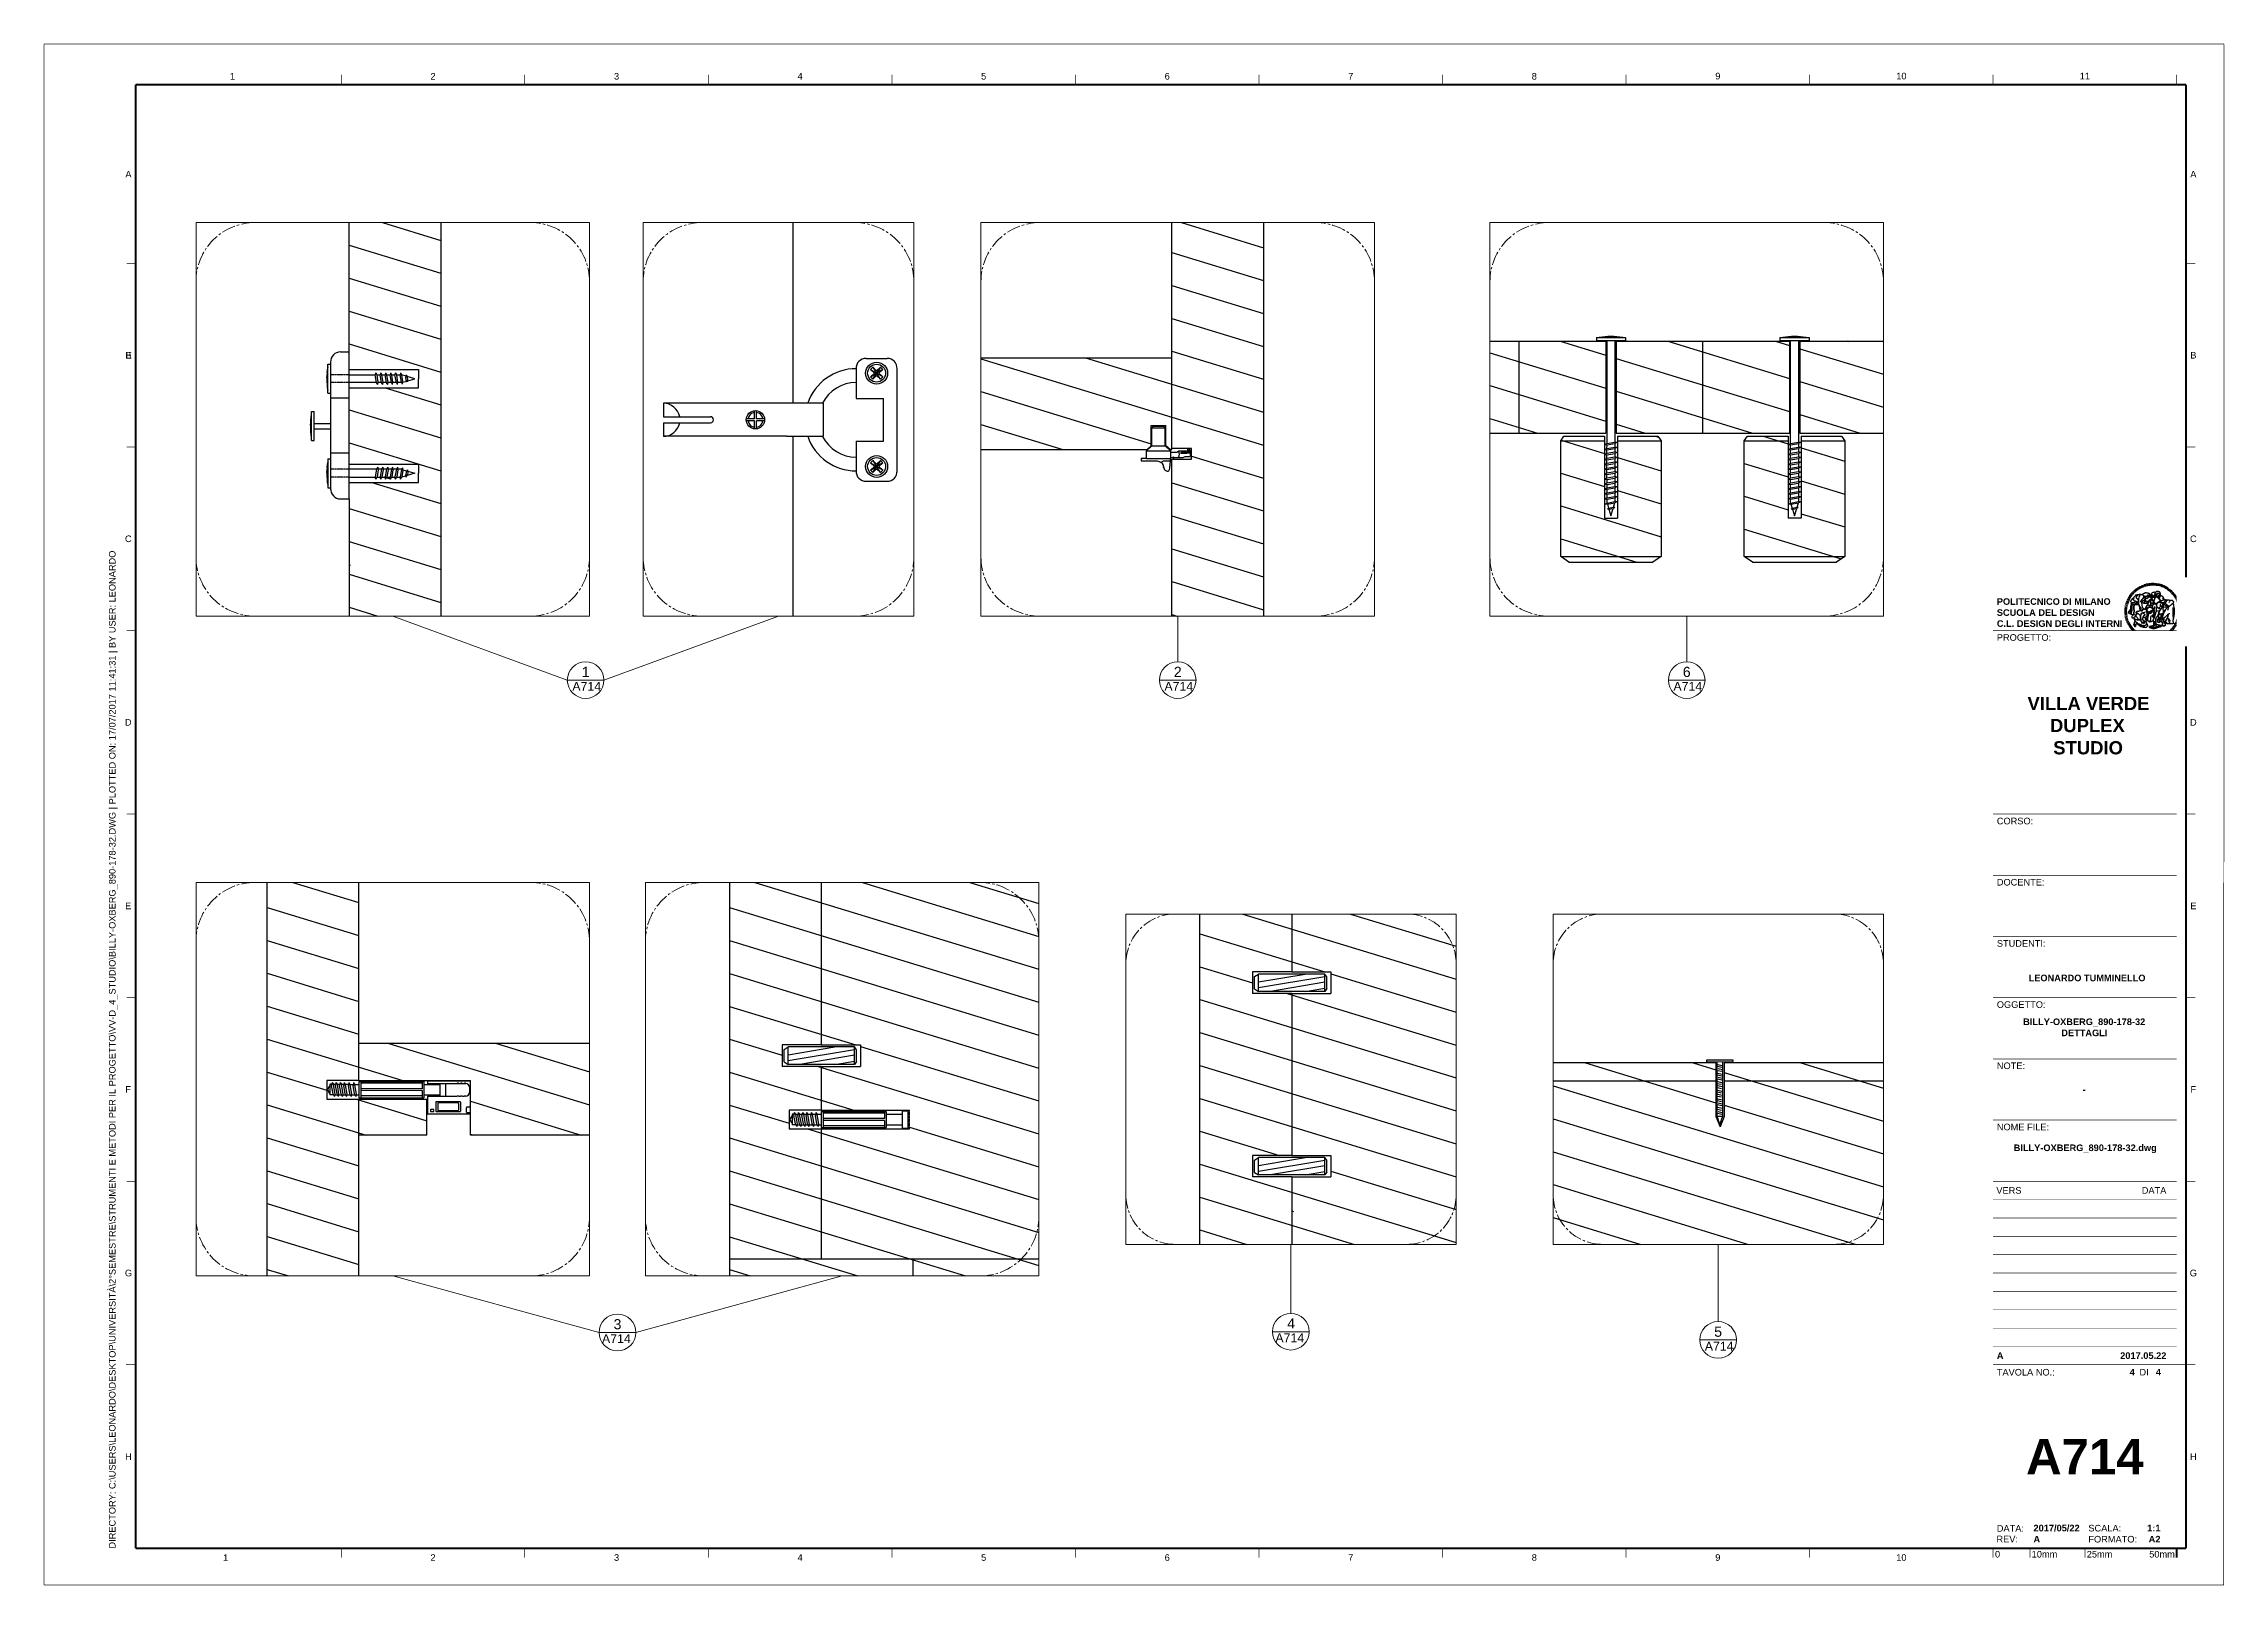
# Paper-space layout 'A714' of a CAD drawing. Header units: centimetres, sheet in millimetres. Extents: x -1 to 593, y -1 to 419.
# The model-space entities are those that its viewports show. They can reach past a viewport. Long polylines and large blocks are cut down to what shows.
import ezdxf
from ezdxf.enums import TextEntityAlignment as Align

# ---------------------------------------------------------------- set-up
doc = ezdxf.new("R2010")
doc.units = ezdxf.units.CM
doc.set_wipeout_variables(frame=1)
doc.linetypes.add('CENTER2', pattern=[1.125, 0.75, -0.125, 0.125, -0.125])
doc.linetypes.add('PDF_IMPORT', pattern=[1, 0.8, -0.2])
doc.layers.get('0').update_dxf_attribs({"color": 6})
doc.layers.add('A-ANNO-SYMB', color=3, linetype='Continuous', lineweight=18)
for name, color, linetype in [('A-FURN', 94, 'Continuous'), ('ferramenta', 211, 'Continuous'), ('G-ANNO-LOGO', 3, 'Continuous'), ('G-ANNO-TEXT', 3, 'Continuous'), ('G-ANNO-TTLB', 3, 'Continuous')]:
    doc.layers.add(name, color=color, linetype=linetype)
doc.layers.add('connessioni', color=40, linetype='Continuous', plot=False)
doc.layers.add('G-ANNO-NPLT', color=210, linetype='Continuous', plot=False)
doc.styles.add('ARIAL', font='arial.ttf')
doc.styles.add('ARIAL-BOLD', font='')
doc.styles.add('E-ARIAL', font='arial.ttf')
doc.styles.get("Standard").update_dxf_attribs({"font": 'arial.ttf'})
doc.styles.get('ARIAL-BOLD').set_extended_font_data('Arial', bold=True)

psp = doc.layouts.new('A714')

# ---------------------------------------------------------------- texts
at = {"layer": 'A-ANNO-SYMB', "char_height": 2.4, "width": 7.5761}
for insert, attachment_point in [((143.23, 245.28), 1), ((304.52, 245.28), 1), ((443.18, 245.28), 1), ((342.58, 67.8), 3), ((451.73, 65.54), 1)]:
    psp.add_mtext('A714', dxfattribs=dict(at, insert=insert, attachment_point=attachment_point))
at = {"layer": 'A-ANNO-SYMB', "insert": (159.14, 67.59), "char_height": 2.4, "width": 7.5761, "attachment_point": 3, "rotation": 360}
psp.add_mtext('A714', dxfattribs=at)
at = {"layer": 'G-ANNO-TEXT', "style": 'ARIAL'}
for s, p in [('1', (50.63, 410.26)), ('2', (105.28, 410.26)), ('3', (155.28, 410.26)), ('4', (205.28, 410.26)), ('5', (255.28, 410.26)), ('6', (305.28, 410.26)), ('7', (355.28, 410.26)), ('8', (405.28, 410.26)), ('9', (455.28, 410.31)), ('10', (505.28, 410.31)), ('11', (555.28, 410.31)), ('A', (22.3, 383.59)), ('A', (584.82, 383.59)), ('B', (22.25, 334.27)), ('E', (22.37, 334.27)), ('B', (584.82, 334.27)), ('C', (22.27, 284.27)), ('C', (584.82, 284.27)), ('D', (22.24, 234.27)), ('D', (584.82, 234.27)), ('E', (22.24, 184.27)), ('E', (584.82, 184.27)), ('F', (22.21, 134.27)), ('F', (584.82, 134.27)), ('G', (22.32, 84.27)), ('G', (584.82, 84.27)), ('H', (22.3, 34.27)), ('H', (584.82, 34.27)), ('1', (48.78, 6.78)), ('2', (105.28, 6.78)), ('3', (155.28, 6.78)), ('4', (205.28, 6.78)), ('5', (255.28, 6.78)), ('6', (305.28, 6.78)), ('7', (355.28, 6.78)), ('8', (405.28, 6.78)), ('9', (455.28, 6.78)), ('10', (505.28, 6.78))]:
    psp.add_text(s, height=1.8, dxfattribs=at).set_placement(p, align=Align.MIDDLE_CENTER)
at = {"layer": 'G-ANNO-TEXT', "insert": (16.99, 9.22), "char_height": 1.8, "attachment_point": 1, "rotation": 90, "style": 'ARIAL'}
psp.add_mtext_dynamic_manual_height_columns('DIRECTORY: C:\\\\USERS\\\\LEONARDO\\\\DESKTOP\\\\UNIVERSITÀ\\\\2°SEMESTRE\\\\STRUMENTI E METODI PER IL PROGETTO\\\\VV-D_4_STUDIO\\\\BILLY-OXBERG_890-178-32.DWG | PLOTTED ON: 17/07/2017 11:41:31 | BY USER: LEONARDO', width=412.209, gutter_width=9, heights=[0], dxfattribs=at)

msp = doc.modelspace()

# ---------------------------------------------------------------- blocks, each defined once
blk = doc.blocks.new('logoPolimi')
for p, q in [((-1.49, 1.84), (-1.36, 1.68)), ((-1.41, 1.91), (-1.28, 1.74)), ((-1.32, 1.97), (-1.2, 1.8)), ((-1.22, 2.03), (-1.11, 1.85)), ((-1.13, 2.09), (-1.03, 1.9)), ((-1.03, 2.14), (-0.94, 1.95)), ((-0.93, 2.18), (-0.84, 1.99)), ((-0.83, 2.22), (-0.75, 2.03)), ((-0.72, 2.26), (-0.66, 2.06)), ((-0.61, 2.29), (-0.56, 2.09)), ((-0.51, 2.32), (-0.46, 2.11)), ((-0.4, 2.34), (-0.36, 2.13)), ((-0.29, 2.35), (-0.26, 2.14)), ((-0.18, 2.36), (-0.16, 2.15)), ((-0.07, 2.37), (-0.06, 2.16)), ((0.04, 2.37), (0.04, 2.16)), ((0.15, 2.36), (0.14, 2.16)), ((0.26, 2.36), (0.24, 2.15)), ((0.37, 2.34), (0.34, 2.13)), ((0.48, 2.32), (0.44, 2.12)), ((0.59, 2.3), (0.54, 2.09)), ((0.69, 2.27), (0.63, 2.07)), ((0.8, 2.23), (0.73, 2.03)), ((0.9, 2.19), (0.82, 2)), ((1, 2.15), (0.91, 1.96)), ((1.1, 2.1), (1, 1.91)), ((1.2, 2.04), (1.09, 1.86)), ((1.29, 1.99), (1.18, 1.81)), ((1.38, 1.92), (1.26, 1.75)), ((1.47, 1.86), (1.34, 1.69)), ((-2.37, 0.12), (-2.16, 0.11)), ((-2.37, 0.01), (-2.16, 0.01)), ((-2.36, 0.23), (-2.15, 0.21)), ((-2.35, 0.34), (-2.14, 0.31)), ((-2.33, 0.45), (-2.12, 0.41)), ((-2.3, 0.55), (-2.1, 0.51)), ((-2.28, 0.66), (-2.07, 0.6)), ((-2.24, 0.77), (-2.04, 0.7)), ((-2.2, 0.87), (-2.01, 0.79)), ((-2.16, 0.97), (-1.97, 0.89)), ((-2.11, 1.07), (-1.93, 0.98)), ((-2.06, 1.17), (-1.88, 1.07)), ((-2.01, 1.26), (-1.83, 1.15)), ((-1.94, 1.36), (-1.77, 1.24)), ((-1.88, 1.45), (-1.71, 1.32)), ((-1.84, 0.03), (-1.82, 0.35)), ((-1.81, 1.53), (-1.65, 1.4)), ((-1.74, 1.61), (-1.58, 1.47)), ((-1.73, 0.59), (-1.73, 0.59)), ((-1.73, 0.59), (-1.73, 0.59)), ((-1.66, 1.69), (-1.51, 1.54)), ((-1.65, 0.57), (-1.65, 0.57)), ((-1.59, 1.12), (-1.59, 1.12)), ((-1.58, 1.77), (-1.44, 1.61)), ((-1.51, 0.55), (-1.51, 0.55)), ((-1.51, 0.55), (-1.51, 0.55)), ((-1.31, 0.79), (-1.21, 0.75)), ((-1.21, 0.75), (-1.31, 0.79)), ((-1.21, 0.75), (-1.31, 0.79)), ((-1.21, 0.75), (-1.21, 0.75)), ((-1.21, 0.75), (-1.21, 0.75)), ((-1.19, 0.76), (-1.19, 0.76)), ((-1.19, 0.76), (-1.19, 0.76)), ((-1.17, 0.99), (-1.18, 0.99)), ((-1.18, 0.99), (-1.17, 0.99)), ((-1.16, 0.57), (-1.16, 0.57)), ((-1.16, 0.57), (-1.16, 0.57)), ((-1.1, 0.01), (-0.99, 0.06)), ((-0.99, 0.06), (-1.1, 0.01)), ((-0.99, 0.06), (-1.1, 0.01)), ((-0.99, 0.06), (-0.99, 0.06)), ((-0.99, 0.06), (-0.99, 0.06)), ((-0.97, 0.79), (-0.98, 0.79)), ((-0.89, 0.84), (-0.97, 0.79)), ((-0.97, 0.79), (-0.89, 0.84)), ((-0.96, 1.41), (-0.96, 1.41)), ((-0.96, 1.41), (-0.96, 1.41)), ((-0.89, 0.84), (-0.82, 0.87)), ((-0.82, 0.87), (-0.89, 0.84)), ((-0.89, 0.84), (-0.82, 0.87)), ((-0.88, 0.83), (-0.89, 0.84)), ((-0.85, 1.39), (-0.85, 1.39)), ((-0.85, 1.39), (-0.85, 1.39)), ((-0.84, 0.14), (-0.84, 0.14)), ((-0.77, 1.08), (-0.78, 1.08)), ((-0.78, 1.08), (-0.77, 1.08)), ((-0.61, 1.12), (-0.77, 1.08)), ((-0.77, 1.08), (-0.61, 1.12)), ((-0.77, 1.08), (-0.61, 1.12)), ((-0.75, 1.3), (-0.76, 1.29)), ((-0.76, 1.29), (-0.75, 1.3)), ((-0.65, 0.99), (-0.7, 0.96)), ((-0.69, 0.18), (-0.68, 0.18)), ((-0.66, 0.93), (-0.66, 0.93)), ((-0.66, 0.93), (-0.64, 0.93)), ((-0.66, 0.93), (-0.66, 0.93)), ((-0.66, 0.93), (-0.66, 0.93)), ((-0.63, 1.01), (-0.63, 1.01)), ((-0.63, 1.01), (-0.62, 1.01)), ((-0.63, 0.66), (-0.63, 0.66)), ((-0.6, 1.12), (-0.61, 1.12)), ((-0.61, 1.12), (-0.6, 1.12)), ((-0.61, 1.12), (-0.6, 1.12)), ((-0.61, 0.86), (-0.57, 0.85)), ((-0.57, 0.85), (-0.61, 0.86)), ((-0.61, 0.86), (-0.57, 0.85)), ((-0.53, 1.08), (-0.6, 1.12)), ((-0.6, 1.12), (-0.6, 1.11)), ((-0.6, 1.12), (-0.53, 1.08)), ((-0.57, 0.8), (-0.59, 0.8)), ((-0.57, 0.85), (-0.53, 0.84)), ((-0.57, 0.85), (-0.57, 0.85)), ((-0.57, 0.85), (-0.57, 0.85)), ((-0.57, 0.85), (-0.53, 0.84)), ((-0.56, 0.29), (-0.49, 0.48)), ((-0.56, 0.14), (-0.56, 0.29)), ((-0.5, 0.11), (-0.56, 0.14)), ((-0.53, 0.84), (-0.51, 0.84)), ((-0.53, 0.84), (-0.51, 0.84)), ((-0.53, 0.84), (-0.53, 0.84)), ((-0.51, 0.11), (-0.51, 0.11)), ((-0.51, 0.11), (-0.51, 0.11)), ((-0.34, 0.33), (-0.5, 0.11)), ((-0.49, 0.48), (-0.41, 0.55)), ((-0.42, 0.8), (-0.47, 0.79)), ((-0.42, 0.8), (-0.47, 0.79)), ((-0.47, 0.79), (-0.45, 0.76)), ((-0.47, 0.79), (-0.45, 0.76)), ((-0.45, 1.14), (-0.42, 1.11)), ((-0.42, 1.26), (-0.36, 1.22)), ((-0.41, 0.55), (-0.34, 0.49)), ((-0.4, 1.37), (-0.38, 1.38)), ((-0.39, 1.37), (-0.4, 1.37)), ((-0.35, 1.33), (-0.4, 1.37)), ((-0.39, 1.24), (-0.4, 1.23)), ((-0.38, 1.14), (-0.38, 1.14)), ((-0.34, 0.49), (-0.09, 0.48)), ((-0.16, 0.32), (-0.34, 0.33)), ((-0.14, 0.32), (-0.31, 0.34)), ((-0.28, 1.3), (-0.29, 1.3)), ((-0.28, 1.3), (-0.28, 1.3)), ((-0.16, 1.24), (-0.16, 1.25)), ((-0.16, 1.25), (-0.16, 1.25)), ((-0.16, 0.49), (-0.14, 0.64)), ((-0.06, 0.27), (-0.16, 0.32)), ((-0.1, 0.88), (-0.09, 0.87)), ((-0.08, 1.37), (-0.08, 1.38)), ((-0.08, 1.23), (-0.05, 1.21)), ((-0.05, 1.21), (-0.08, 1.23)), ((-0.08, 1.23), (-0.05, 1.21)), ((-0.03, 0.26), (-0.06, 0.27)), ((-0.05, 1.21), (-0.04, 1.21)), ((-0.04, 1.21), (-0.05, 1.21)), ((-0.04, 1.21), (-0.04, 1.21)), ((-0.04, 1.21), (-0.04, 1.21)), ((-0.04, 0.48), (-0.03, 0.26)), ((0.03, 1.15), (0.03, 1.15)), ((0.03, 0.66), (0.03, 0.67)), ((0.07, 0.58), (0.07, 0.57)), ((0.1, 1.18), (0.1, 1.18)), ((0.1, 0.84), (0.1, 0.84)), ((0.13, 1.32), (0.17, 1.19)), ((0.14, 0.71), (0.34, 0.65)), ((0.31, 0.56), (0.17, 0.63)), ((0.27, 1.61), (0.27, 1.61)), ((0.27, 1.61), (0.27, 1.61)), ((0.27, 1.61), (0.27, 1.61)), ((0.29, 1.29), (0.29, 1.29)), ((0.29, 1.29), (0.29, 1.29)), ((0.29, 1.29), (0.29, 1.29)), ((0.29, 1.29), (0.29, 1.29)), ((0.33, 0.49), (0.34, 0.49)), ((0.33, 0.03), (0.35, 0.03)), ((0.33, 0.03), (0.35, 0.03)), ((0.34, 0.65), (0.34, 0.64)), ((0.35, 0.03), (0.57, 0.06)), ((0.35, 0.03), (0.57, 0.06)), ((0.35, 0.03), (0.35, 0.03)), ((0.35, 0.03), (0.35, 0.03)), ((0.38, 1.36), (0.37, 1.35)), ((0.38, 0.34), (0.37, 0.34)), ((0.38, 0.34), (0.38, 0.34)), ((0.43, 0.67), (0.39, 0.64)), ((0.49, 1.05), (0.51, 1.13)), ((0.51, 1.13), (0.49, 1.05)), ((0.49, 1.05), (0.51, 1.13)), ((0.51, 1.31), (0.5, 1.29)), ((0.51, 1.13), (0.52, 1.23)), ((0.52, 1.23), (0.51, 1.23)), ((0.51, 1.23), (0.52, 1.23)), ((0.52, 1.23), (0.51, 1.13)), ((0.51, 1.13), (0.52, 1.23)), ((0.52, 1.24), (0.6, 1.37)), ((0.52, 1.23), (0.6, 1.36)), ((0.6, 1.36), (0.52, 1.23)), ((0.52, 1.23), (0.52, 1.23)), ((0.52, 1.23), (0.52, 1.24)), ((0.52, 1.23), (0.52, 1.23)), ((0.55, 1.07), (0.53, 1.06)), ((0.53, 1.04), (0.53, 1.06)), ((0.53, 1.05), (0.53, 1.04)), ((0.54, 0.3), (0.63, 0.32)), ((0.54, -0.08), (0.61, 0.06)), ((0.61, 0.06), (0.54, -0.08)), ((0.54, -0.08), (0.61, 0.06)), ((0.56, 0.19), (0.59, 0.21)), ((0.57, 1.07), (0.57, 1.07)), ((0.57, 1.07), (0.57, 1.07)), ((0.57, 1.07), (0.57, 1.07)), ((0.57, 1.07), (0.57, 1.07)), ((0.57, 1.07), (0.57, 1.07)), ((0.57, 1.07), (0.57, 1.07)), ((0.57, 1.07), (0.57, 1.07)), ((0.58, 0.3), (0.59, 0.29)), ((0.59, 0.78), (0.59, 0.79)), ((0.59, 0.79), (0.59, 0.79)), ((0.59, 0.79), (0.59, 0.79)), ((0.59, 0.79), (0.59, 0.78)), ((0.61, 0.06), (0.6, 0.07)), ((0.6, 0.07), (0.61, 0.06)), ((0.61, 0.06), (0.61, 0.07)), ((0.62, 0.21), (0.65, 0.22)), ((0.64, 1.37), (0.65, 1.37)), ((0.69, 0.86), (0.68, 0.86)), ((0.68, 0.86), (0.69, 0.86)), ((0.68, 0.76), (0.68, 0.76)), ((0.76, 0.26), (0.76, 0.26)), ((0.82, 0.35), (0.84, 0.36)), ((0.82, 0.35), (0.82, 0.35)), ((0.84, 0.36), (0.84, 0.37)), ((0.85, 0.34), (1.05, 0.35)), ((0.93, 1.05), (0.93, 1.05)), ((0.93, 1.05), (0.93, 1.05)), ((0.93, 1.05), (0.93, 1.04)), ((0.93, 1.05), (0.93, 1.05)), ((0.97, 0.66), (0.96, 0.66)), ((1.01, 0.97), (0.98, 0.96)), ((1.17, 0.96), (1.17, 0.95)), ((1.17, 0.95), (1.17, 0.95)), ((1.34, 0.37), (1.26, 0.04)), ((1.27, 0.37), (1.27, 0.38)), ((1.28, 0.95), (1.28, 0.95)), ((1.37, 0.73), (1.46, 0.81)), ((1.41, 0.4), (1.41, 0.41)), ((1.56, 1.79), (1.42, 1.63)), ((1.64, 1.71), (1.49, 1.56)), ((1.49, 0.9), (1.57, 0.92)), ((1.72, 1.63), (1.56, 1.49)), ((1.67, 0.6), (1.57, 0.53)), ((1.79, 1.55), (1.63, 1.41)), ((1.86, 1.47), (1.7, 1.34)), ((1.93, 1.38), (1.76, 1.26)), ((1.99, 1.29), (1.81, 1.17)), ((2.05, 1.19), (1.87, 1.09)), ((2.1, 1.1), (1.92, 1)), ((2.15, 1), (1.96, 0.91)), ((2.19, 0.9), (2, 0.82)), ((2.23, 0.79), (2.04, 0.72)), ((2.27, 0.69), (2.07, 0.63)), ((2.3, 0.58), (2.09, 0.53)), ((2.32, 0.47), (2.12, 0.43)), ((2.34, 0.37), (2.13, 0.33)), ((2.36, 0.26), (2.15, 0.23)), ((2.37, 0.15), (2.16, 0.13)), ((2.37, 0.04), (2.16, 0.03)), ((-2.37, -0.1), (-2.16, -0.09)), ((-2.36, -0.21), (-2.15, -0.19)), ((-2.35, -0.32), (-2.14, -0.29)), ((-2.33, -0.43), (-2.12, -0.39)), ((-2.31, -0.54), (-2.1, -0.49)), ((-2.28, -0.65), (-2.08, -0.59)), ((-2.25, -0.75), (-2.05, -0.69)), ((-2.21, -0.86), (-2.02, -0.78)), ((-2.17, -0.96), (-1.98, -0.87)), ((-2.12, -1.06), (-1.93, -0.96)), ((-2.07, -1.16), (-1.89, -1.05)), ((-2.04, -0.15), (-1.97, -0.2)), ((-2.01, -1.25), (-1.84, -1.14)), ((-1.95, -1.34), (-1.78, -1.22)), ((-1.89, -1.43), (-1.72, -1.31)), ((-1.82, -1.52), (-1.66, -1.38)), ((-1.75, -1.6), (-1.59, -1.46)), ((-1.67, -1.68), (-1.52, -1.53)), ((-1.58, -0.12), (-1.6, -0.18)), ((-1.6, -0.18), (-1.58, -0.28)), ((-1.57, -0.54), (-1.59, -0.54)), ((-1.59, -0.54), (-1.59, -0.54)), ((-1.59, -1.76), (-1.45, -1.6)), ((-1.56, -0.32), (-1.56, -0.31)), ((-1.56, -0.31), (-1.56, -0.31)), ((-1.53, -0.65), (-1.53, -0.65)), ((-1.53, -0.65), (-1.53, -0.65)), ((-1.51, -1.83), (-1.37, -1.67)), ((-1.48, -0.86), (-1.48, -0.85)), ((-1.42, -0.37), (-1.42, -0.37)), ((-1.42, -1.9), (-1.29, -1.73)), ((-1.38, -0.46), (-1.38, -0.46)), ((-1.33, -1.96), (-1.21, -1.79)), ((-1.31, -0.24), (-1.31, -0.23)), ((-1.31, -0.23), (-1.31, -0.24)), ((-1.23, -0.19), (-1.23, -0.19)), ((-1.23, -0.19), (-1.23, -0.19)), ((-1.23, -0.19), (-1.23, -0.19)), ((-1.23, -0.19), (-1.23, -0.19)), ((-1.01, -0.39), (-1.02, -0.39)), ((-1.02, -0.39), (-1.01, -0.39)), ((-1.02, -0.7), (-1.02, -0.7)), ((-1.02, -0.7), (-1.02, -0.7)), ((-1.02, -0.7), (-1.02, -0.7)), ((-0.79, -0.51), (-0.83, -0.58)), ((-0.83, -0.58), (-0.79, -0.51)), ((-0.83, -0.58), (-0.79, -0.51)), ((-0.78, -1.05), (-0.83, -0.94)), ((-0.83, -0.94), (-0.78, -1.05)), ((-0.83, -0.94), (-0.83, -0.94)), ((-0.83, -0.94), (-0.78, -1.05)), ((-0.82, -1.23), (-0.82, -1.23)), ((-0.82, -1.23), (-0.77, -1.23)), ((-0.77, -1.23), (-0.82, -1.23)), ((-0.82, -1.23), (-0.82, -1.23)), ((-0.77, -1.23), (-0.82, -1.23)), ((-0.75, -0.96), (-0.8, -0.89)), ((-0.8, -0.89), (-0.79, -0.92)), ((-0.79, -0.92), (-0.8, -0.89)), ((-0.8, -0.89), (-0.75, -0.96)), ((-0.79, -0.92), (-0.8, -0.89)), ((-0.8, -0.89), (-0.8, -0.89)), ((-0.8, -0.89), (-0.75, -0.96)), ((-0.79, -0.92), (-0.78, -0.95)), ((-0.78, -0.95), (-0.79, -0.92)), ((-0.78, -0.95), (-0.79, -0.92)), ((-0.77, -0.49), (-0.78, -0.48)), ((-0.78, -0.48), (-0.77, -0.49)), ((-0.78, -0.95), (-0.76, -1)), ((-0.76, -1), (-0.78, -0.95)), ((-0.76, -1), (-0.78, -0.95)), ((-0.71, -0.89), (-0.75, -0.87)), ((-0.75, -0.87), (-0.71, -0.89)), ((-0.75, -0.87), (-0.71, -0.89)), ((-0.72, -1.01), (-0.75, -0.96)), ((-0.75, -0.96), (-0.72, -1.01)), ((-0.75, -0.96), (-0.72, -1.01)), ((-0.64, -0.93), (-0.71, -0.89)), ((-0.71, -0.89), (-0.64, -0.93)), ((-0.71, -0.89), (-0.64, -0.93)), ((-0.66, -0.53), (-0.66, -0.53)), ((-0.66, -0.53), (-0.66, -0.53)), ((-0.66, -0.53), (-0.66, -0.53)), ((-0.39, -0.81), (-0.51, -0.69)), ((-0.51, -1.04), (-0.5, -1.04)), ((-0.48, -0.42), (-0.48, -0.42)), ((-0.48, -0.42), (-0.48, -0.42)), ((-0.48, -0.42), (-0.48, -0.42)), ((-0.41, -0.51), (-0.41, -0.51)), ((-0.38, -0.05), (-0.39, -0.12)), ((-0.39, -0.12), (-0.37, -0.1)), ((-0.35, -0.14), (-0.37, -0.08)), ((-0.37, -0.09), (-0.37, -0.09)), ((-0.33, -0.12), (-0.35, -0.14)), ((-0.32, -0.14), (-0.35, -0.14)), ((-0.35, -0.18), (-0.34, -0.22)), ((-0.34, -0.08), (-0.29, -0.16)), ((-0.34, -0.22), (-0.34, -0.22)), ((-0.27, -0.17), (-0.32, -0.14)), ((-0.25, -0.91), (-0.26, -0.9)), ((-0.26, -1.29), (0.1, -1.2)), ((0.1, -1.2), (-0.26, -1.29)), ((0.08, -1.4), (-0.26, -1.29)), ((-0.26, -1.29), (0.08, -1.4)), ((-0.26, -1.38), (-0.26, -1.29)), ((-0.26, -1.29), (-0.26, -1.29)), ((-0.26, -1.29), (-0.26, -1.38)), ((-0.26, -1.29), (0.08, -1.4)), ((-0.26, -1.29), (-0.26, -1.29)), ((0.08, -1.49), (-0.26, -1.38)), ((-0.26, -1.38), (0.09, -1.49)), ((-0.14, -0.15), (-0.16, -0.13)), ((-0.11, -0.04), (-0.12, -0.05)), ((-0.04, -0.41), (-0.01, -0.44)), ((-0.01, -0.44), (-0.04, -0.41)), ((-0.04, -0.41), (-0.01, -0.44)), ((0.07, -0.84), (0.07, -0.84)), ((0.07, -0.84), (0.07, -0.84)), ((0.1, -1.2), (0.08, -1.32)), ((0.08, -1.32), (0.13, -1.2)), ((0.08, -1.4), (0.72, -1.22)), ((0.72, -1.22), (0.08, -1.4)), ((0.08, -1.4), (0.72, -1.22)), ((0.72, -1.31), (0.08, -1.49)), ((0.08, -1.44), (0.08, -1.4)), ((0.08, -1.4), (0.08, -1.44)), ((0.08, -1.4), (0.08, -1.49)), ((0.08, -1.49), (0.08, -1.44)), ((0.08, -1.44), (0.08, -1.44)), ((0.08, -1.44), (0.08, -1.45)), ((0.08, -1.45), (0.08, -1.46)), ((0.08, -1.46), (0.08, -1.49)), ((0.1, -1.01), (0.09, -0.86)), ((0.1, -1.01), (0.09, -0.86)), ((0.09, -1.49), (0.72, -1.31)), ((0.1, -1.2), (0.12, -1.04)), ((0.12, -1.04), (0.1, -1.2)), ((0.13, -1.2), (0.1, -1.2)), ((0.1, -1.2), (0.13, -1.2)), ((0.13, -1.2), (0.1, -1.2)), ((0.1, -1.2), (0.1, -1.2)), ((0.11, -0.44), (0.11, -0.44)), ((0.11, -0.44), (0.11, -0.44)), ((0.12, -0.21), (0.12, -0.21)), ((0.12, -0.21), (0.12, -0.21)), ((0.12, -0.21), (0.12, -0.21)), ((0.12, -0.21), (0.12, -0.21)), ((0.12, -0.21), (0.12, -0.21)), ((0.12, -0.21), (0.12, -0.21)), ((0.12, -0.21), (0.12, -0.21)), ((0.12, -0.21), (0.12, -0.21)), ((0.12, -0.21), (0.12, -0.21)), ((0.12, -0.21), (0.12, -0.21)), ((0.12, -0.21), (0.12, -0.21)), ((0.12, -0.21), (0.12, -0.21)), ((0.12, -0.21), (0.12, -0.21)), ((0.12, -0.56), (0.14, -0.53)), ((0.14, -0.53), (0.12, -0.56)), ((0.12, -0.56), (0.14, -0.53)), ((0.12, -1.04), (0.12, -1.04)), ((0.12, -1.04), (0.12, -1.04)), ((0.12, -1.04), (0.12, -1.04)), ((0.21, -0.99), (0.13, -1.2)), ((0.13, -1.2), (0.21, -0.99)), ((0.36, -1.14), (0.13, -1.2)), ((0.13, -1.2), (0.26, -1.17)), ((0.14, -0.53), (0.16, -0.49)), ((0.16, -0.49), (0.14, -0.53)), ((0.14, -0.53), (0.16, -0.49)), ((0.16, -0.49), (0.16, -0.49)), ((0.16, -0.49), (0.16, -0.49)), ((0.28, -1.19), (0.21, -0.99)), ((0.21, -0.99), (0.31, -1.27)), ((0.24, -0.17), (0.24, -0.16)), ((0.24, -0.16), (0.24, -0.17)), ((0.25, -0.84), (0.25, -0.88)), ((0.25, -0.88), (0.25, -0.84)), ((0.25, -0.88), (0.25, -0.84)), ((0.25, -0.88), (0.29, -1.17)), ((0.26, -0.88), (0.25, -0.88)), ((0.31, -1.27), (0.25, -0.88)), ((0.26, -1.17), (0.28, -1.16)), ((0.28, -1.16), (0.36, -1.14)), ((0.29, -1.17), (0.28, -1.19)), ((0.36, -1.14), (0.72, -1.22)), ((0.72, -1.22), (0.36, -1.14)), ((0.49, -0.31), (0.49, -0.31)), ((0.49, -0.31), (0.49, -0.31)), ((0.5, -0.27), (0.5, -0.27)), ((0.51, -0.27), (0.51, -0.27)), ((0.72, -0.81), (0.75, -0.89)), ((0.72, -1.22), (0.72, -1.31)), ((0.72, -1.31), (0.72, -1.22)), ((0.74, -0.23), (0.74, -0.23)), ((0.74, -0.23), (0.75, -0.24)), ((0.75, -0.23), (0.75, -0.23)), ((0.86, -0.25), (0.82, -0.34)), ((0.87, -0.22), (0.86, -0.23)), ((0.87, -0.22), (0.86, -0.25)), ((0.96, -0.58), (0.96, -0.57)), ((1.05, -1.05), (1.04, -1.05)), ((1.28, -2), (1.17, -1.82)), ((1.37, -1.93), (1.25, -1.76)), ((1.31, -0.27), (1.3, -0.26)), ((1.3, -0.26), (1.3, -0.26)), ((1.3, -0.26), (1.3, -0.26)), ((1.3, -0.26), (1.31, -0.27)), ((1.3, -0.26), (1.3, -0.26)), ((1.46, -1.87), (1.33, -1.7)), ((1.54, -1.8), (1.41, -1.64)), ((1.63, -1.72), (1.48, -1.57)), ((1.71, -1.65), (1.55, -1.5)), ((1.78, -1.57), (1.62, -1.43)), ((1.85, -1.48), (1.69, -1.35)), ((1.92, -1.39), (1.75, -1.27)), ((1.98, -1.3), (1.81, -1.19)), ((2.04, -1.21), (1.86, -1.1)), ((2.09, -1.11), (1.91, -1.01)), ((2.14, -1.01), (1.95, -0.92)), ((2.19, -0.91), (1.99, -0.83)), ((2.23, -0.81), (2.03, -0.74)), ((2.26, -0.7), (2.06, -0.64)), ((2.29, -0.6), (2.09, -0.55)), ((2.32, -0.49), (2.11, -0.45)), ((2.34, -0.38), (2.13, -0.35)), ((2.35, -0.27), (2.15, -0.25)), ((2.37, -0.08), (2.16, -0.07)), ((2.36, -0.16), (2.16, -0.15)), ((-1.24, -2.02), (-1.13, -1.84)), ((-1.14, -2.08), (-1.04, -1.89)), ((-1.04, -2.13), (-0.95, -1.94)), ((-0.94, -2.18), (-0.86, -1.98)), ((-0.84, -2.22), (-0.77, -2.02)), ((-0.74, -2.25), (-0.67, -2.05)), ((-0.63, -2.29), (-0.57, -2.08)), ((-0.52, -2.31), (-0.48, -2.11)), ((-0.42, -2.33), (-0.38, -2.13)), ((-0.31, -2.35), (-0.28, -2.14)), ((-0.2, -2.36), (-0.18, -2.15)), ((-0.09, -2.37), (-0.08, -2.16)), ((0.03, -2.37), (0.02, -2.16)), ((0.14, -2.37), (0.12, -2.16)), ((0.25, -2.36), (0.22, -2.15)), ((0.35, -2.34), (0.32, -2.14)), ((0.46, -2.32), (0.42, -2.12)), ((0.57, -2.3), (0.52, -2.1)), ((0.68, -2.27), (0.62, -2.07)), ((0.78, -2.24), (0.71, -2.04)), ((0.89, -2.2), (0.81, -2)), ((0.99, -2.15), (0.9, -1.96)), ((1.09, -2.11), (0.99, -1.92)), ((1.19, -2.05), (1.08, -1.87))]:
    blk.add_line(p, q)
for points in [[(-1.9, 0.12), (-1.94, 0.02), (-2.05, -0.09), (-2.05, -0.09)], [(-1.86, 0.38), (-1.86, 0.38), (-1.87, 0.19), (-1.9, 0.12)], [(-1.76, 0.6), (-1.76, 0.6), (-1.84, 0.57), (-1.86, 0.38)], [(-1.86, -0.04), (-1.84, 0.02), (-1.84, 0.03), (-1.84, 0.03)], [(-1.82, 0.78), (-1.83, 0.8), (-1.85, 0.86), (-1.83, 0.88)], [(-1.82, 0.78), (-1.83, 0.8), (-1.85, 0.86), (-1.83, 0.88)], [(-1.83, 0.88), (-1.81, 0.9), (-1.76, 0.96), (-1.76, 0.96)], [(-1.83, 0.88), (-1.81, 0.9), (-1.76, 0.96), (-1.76, 0.96)], [(-1.76, 0.6), (-1.83, 0.7), (-1.78, 0.74), (-1.78, 0.74)], [(-1.78, 0.74), (-1.79, 0.74), (-1.83, 0.7), (-1.76, 0.6)], [(-1.78, 0.74), (-1.8, 0.76), (-1.81, 0.78), (-1.82, 0.78)], [(-1.78, 0.74), (-1.8, 0.76), (-1.81, 0.78), (-1.82, 0.78)], [(-1.82, 0.35), (-1.81, 0.5), (-1.73, 0.59), (-1.73, 0.59)], [(-1.82, -0.19), (-1.73, -0.07), (-1.75, 0.14), (-1.75, 0.3)], [(-1.75, 0.33), (-1.75, 0.17), (-1.73, -0.05), (-1.8, -0.17)], [(-1.78, 0.74), (-1.75, 0.72), (-1.72, 0.69), (-1.68, 0.7)], [(-1.68, 0.7), (-1.72, 0.69), (-1.75, 0.72), (-1.78, 0.74)], [(-1.68, 0.7), (-1.72, 0.69), (-1.75, 0.72), (-1.78, 0.74)], [(-1.78, 0.74), (-1.78, 0.74), (-1.78, 0.74), (-1.78, 0.74)], [(-1.76, 0.96), (-1.68, 1.1), (-1.59, 1.12), (-1.59, 1.12)], [(-1.76, 0.96), (-1.68, 1.1), (-1.6, 1.12), (-1.6, 1.12)], [(-1.73, 0.59), (-1.74, 0.59), (-1.75, 0.6), (-1.76, 0.6)], [(-1.73, 0.59), (-1.74, 0.59), (-1.75, 0.6), (-1.76, 0.6)], [(-1.75, 0.3), (-1.76, 0.47), (-1.65, 0.57), (-1.65, 0.57)], [(-1.65, 0.57), (-1.65, 0.57), (-1.76, 0.5), (-1.75, 0.33)], [(-1.65, 0.57), (-1.68, 0.58), (-1.7, 0.58), (-1.73, 0.59)], [(-1.65, 0.57), (-1.68, 0.58), (-1.7, 0.58), (-1.73, 0.59)], [(-1.5, 0.71), (-1.53, 0.74), (-1.61, 0.71), (-1.68, 0.7)], [(-1.68, 0.7), (-1.61, 0.71), (-1.53, 0.73), (-1.5, 0.71)], [(-1.5, 0.71), (-1.53, 0.73), (-1.61, 0.71), (-1.68, 0.7)], [(-1.51, 0.55), (-1.56, 0.56), (-1.61, 0.56), (-1.65, 0.57)], [(-1.65, 0.57), (-1.61, 0.56), (-1.56, 0.56), (-1.51, 0.55)], [(-1.51, 0.55), (-1.56, 0.56), (-1.61, 0.56), (-1.65, 0.57)], [(-1.59, 1.12), (-1.6, 1.06), (-1.61, 0.99), (-1.61, 0.97)], [(-1.61, 0.97), (-1.61, 0.99), (-1.6, 1.06), (-1.59, 1.12)], [(-1.61, 0.97), (-1.61, 0.99), (-1.6, 1.06), (-1.59, 1.12)], [(-1.61, 0.97), (-1.61, 0.95), (-1.56, 0.88), (-1.54, 0.87)], [(-1.54, 0.87), (-1.56, 0.88), (-1.61, 0.95), (-1.61, 0.97)], [(-1.54, 0.87), (-1.56, 0.88), (-1.61, 0.96), (-1.61, 0.97)], [(-1.59, 1.12), (-1.59, 1.13), (-1.59, 1.15), (-1.58, 1.16)], [(-1.59, 1.12), (-1.59, 1.13), (-1.59, 1.15), (-1.58, 1.16)], [(-1.58, 1.16), (-1.57, 1.21), (-1.52, 1.23), (-1.49, 1.25)], [(-1.58, 1.16), (-1.57, 1.21), (-1.52, 1.23), (-1.49, 1.25)], [(-1.58, 0.36), (-1.58, 0.48), (-1.51, 0.55), (-1.51, 0.55)], [(-1.51, 0.55), (-1.51, 0.55), (-1.58, 0.48), (-1.58, 0.36)], [(-1.51, 0.55), (-1.51, 0.55), (-1.58, 0.48), (-1.58, 0.36)], [(-1.55, 0.04), (-1.55, 0.08), (-1.58, 0.25), (-1.58, 0.36)], [(-1.58, 0.36), (-1.58, 0.25), (-1.55, 0.08), (-1.55, 0.04)], [(-1.58, 0.36), (-1.58, 0.25), (-1.55, 0.08), (-1.55, 0.04)], [(-1.58, -0.12), (-1.57, -0.06), (-1.55, 0.02), (-1.55, 0.04)], [(-1.55, 0.04), (-1.55, 0.02), (-1.57, -0.06), (-1.58, -0.12)], [(-1.55, 0.04), (-1.55, 0.02), (-1.56, -0.04), (-1.57, -0.1)], [(-1.54, 0.87), (-1.52, 0.85), (-1.47, 0.83), (-1.44, 0.83)], [(-1.44, 0.83), (-1.47, 0.83), (-1.52, 0.85), (-1.54, 0.87)], [(-1.45, 0.83), (-1.47, 0.83), (-1.52, 0.85), (-1.54, 0.87)], [(-1.51, 0.55), (-1.33, 0.54), (-1.16, 0.57), (-1.16, 0.57)], [(-1.16, 0.57), (-1.16, 0.57), (-1.33, 0.54), (-1.51, 0.55)], [(-1.16, 0.57), (-1.16, 0.57), (-1.33, 0.54), (-1.51, 0.55)], [(-1.5, 0.71), (-1.46, 0.68), (-1.4, 0.62), (-1.33, 0.66)], [(-1.33, 0.66), (-1.4, 0.62), (-1.46, 0.68), (-1.5, 0.71)], [(-1.33, 0.66), (-1.4, 0.62), (-1.46, 0.68), (-1.5, 0.71)], [(-1.49, 1.25), (-1.46, 1.26), (-1.42, 1.33), (-1.39, 1.36)], [(-1.49, 1.25), (-1.46, 1.27), (-1.43, 1.34), (-1.39, 1.36)], [(-1.31, 0.79), (-1.33, 0.79), (-1.42, 0.83), (-1.45, 0.83)], [(-1.44, 0.83), (-1.42, 0.83), (-1.33, 0.79), (-1.31, 0.79)], [(-1.31, 0.79), (-1.33, 0.79), (-1.42, 0.83), (-1.44, 0.83)], [(-1.35, 1.1), (-1.4, 1.17), (-1.36, 1.23), (-1.29, 1.31)], [(-1.29, 1.31), (-1.36, 1.23), (-1.4, 1.17), (-1.35, 1.1)], [(-1.35, 1.1), (-1.4, 1.17), (-1.36, 1.23), (-1.29, 1.31)], [(-1.39, 1.36), (-1.35, 1.38), (-1.26, 1.4), (-1.19, 1.41)], [(-1.39, 1.36), (-1.35, 1.38), (-1.26, 1.4), (-1.19, 1.41)], [(-1.18, 0.99), (-1.24, 0.97), (-1.3, 1.03), (-1.35, 1.1)], [(-1.35, 1.1), (-1.3, 1.03), (-1.24, 0.97), (-1.18, 0.99)], [(-1.18, 1), (-1.24, 0.97), (-1.3, 1.03), (-1.35, 1.1)], [(-1.33, 0.66), (-1.28, 0.7), (-1.23, 0.73), (-1.21, 0.75)], [(-1.21, 0.75), (-1.23, 0.73), (-1.28, 0.7), (-1.33, 0.66)], [(-1.21, 0.75), (-1.23, 0.73), (-1.28, 0.7), (-1.33, 0.66)], [(-1.29, 1.31), (-1.22, 1.39), (-1.01, 1.41), (-0.96, 1.41)], [(-0.96, 1.41), (-1.01, 1.41), (-1.22, 1.39), (-1.29, 1.31)], [(-1.29, 1.31), (-1.22, 1.39), (-1.01, 1.41), (-0.96, 1.41)], [(-1.24, -0.02), (-1.21, -0.01), (-1.1, 0.01), (-1.1, 0.01)], [(-1.1, 0.01), (-1.1, 0.01), (-1.21, -0.01), (-1.24, -0.02)], [(-1.1, 0.01), (-1.1, 0.01), (-1.21, -0.01), (-1.24, -0.02)], [(-1.21, 0.75), (-1.2, 0.75), (-1.19, 0.76), (-1.19, 0.76)], [(-1.19, 0.76), (-1.19, 0.76), (-1.2, 0.75), (-1.21, 0.75)], [(-1.19, 0.76), (-1.19, 0.76), (-1.2, 0.76), (-1.21, 0.75)], [(-1.19, 1.41), (-1.11, 1.43), (-0.97, 1.41), (-0.97, 1.41)], [(-1.19, 1.41), (-1.12, 1.43), (-0.98, 1.41), (-0.98, 1.41)], [(-1.19, 0.76), (-1.19, 0.77), (-1.18, 0.78), (-1.18, 0.79)], [(-1.18, 0.79), (-1.18, 0.78), (-1.19, 0.77), (-1.19, 0.76)], [(-1.19, 0.76), (-1.19, 0.77), (-1.19, 0.78), (-1.18, 0.79)], [(-1.18, 0.68), (-1.18, 0.68), (-1.19, 0.71), (-1.19, 0.76)], [(-1.19, 0.76), (-1.19, 0.71), (-1.18, 0.68), (-1.18, 0.68)], [(-1.18, 0.68), (-1.18, 0.68), (-1.19, 0.71), (-1.19, 0.76)], [(-1.18, 0.97), (-1.18, 0.97), (-1.18, 0.98), (-1.17, 0.99)], [(-1.17, 0.99), (-1.18, 0.98), (-1.18, 0.97), (-1.18, 0.97)], [(-1.18, 0.97), (-1.18, 0.97), (-1.18, 0.98), (-1.17, 0.99)], [(-1.18, 0.79), (-1.17, 0.86), (-1.18, 0.95), (-1.18, 0.97)], [(-1.18, 0.97), (-1.18, 0.95), (-1.17, 0.86), (-1.18, 0.79)], [(-1.18, 0.79), (-1.17, 0.86), (-1.18, 0.95), (-1.18, 0.97)], [(-1.16, 0.57), (-1.17, 0.6), (-1.18, 0.64), (-1.18, 0.68)], [(-1.18, 0.68), (-1.18, 0.64), (-1.17, 0.6), (-1.16, 0.57)], [(-1.16, 0.57), (-1.17, 0.6), (-1.18, 0.64), (-1.18, 0.68)], [(-1.17, 0.99), (-1.17, 1.03), (-1.16, 1.09), (-1.14, 1.13)], [(-1.09, 0.42), (-1.1, 0.44), (-1.14, 0.48), (-1.16, 0.57)], [(-1.16, 0.57), (-1.14, 0.48), (-1.1, 0.44), (-1.09, 0.42)], [(-1.09, 0.42), (-1.1, 0.44), (-1.14, 0.48), (-1.16, 0.57)], [(-1.14, 1.13), (-1.12, 1.18), (-1.05, 1.31), (-1.05, 1.31)], [(-1.12, 0.46), (-1.12, 0.46), (-1.13, 0.38), (-1.11, 0.26)], [(-1.11, 0.26), (-1.08, 0.14), (-1.05, 0.03), (-1.05, 0.03)], [(-1.02, 0.32), (-1.02, 0.32), (-1.08, 0.4), (-1.09, 0.42)], [(-1.09, 0.42), (-1.08, 0.4), (-1.02, 0.32), (-1.02, 0.32)], [(-1.02, 0.32), (-1.02, 0.32), (-1.08, 0.4), (-1.09, 0.42)], [(-0.98, 0.2), (-0.98, 0.21), (-1.02, 0.32), (-1.02, 0.32)], [(-1.02, 0.32), (-1.02, 0.32), (-0.98, 0.21), (-0.98, 0.2)], [(-0.98, 0.2), (-0.98, 0.21), (-1.02, 0.32), (-1.02, 0.32)], [(-1.01, 0.12), (-1, 0.16), (-0.98, 0.19), (-0.98, 0.2)], [(-0.98, 0.2), (-0.98, 0.19), (-1, 0.16), (-1.01, 0.12)], [(-1.01, 0.12), (-1, 0.16), (-0.98, 0.19), (-0.98, 0.2)], [(-0.99, 0.06), (-1, 0.07), (-1.01, 0.1), (-1.01, 0.12)], [(-1.01, 0.12), (-1.01, 0.1), (-1, 0.07), (-0.99, 0.06)], [(-0.99, 0.06), (-1, 0.07), (-1.01, 0.1), (-1.01, 0.12)], [(-0.99, 0.06), (-0.99, 0.06), (-0.99, 0.06), (-0.98, 0.05)], [(-0.98, 0.05), (-0.99, 0.06), (-0.99, 0.06), (-0.99, 0.06)], [(-0.99, 0.05), (-0.99, 0.06), (-0.99, 0.06), (-0.99, 0.06)], [(-0.95, 0.02), (-0.96, 0.03), (-0.97, 0.04), (-0.99, 0.05)], [(-0.98, 1.41), (-0.98, 1.41), (-0.97, 1.41), (-0.96, 1.41)], [(-0.98, 0.81), (-0.94, 0.85), (-0.92, 0.93), (-0.91, 0.97)], [(-0.91, 0.97), (-0.92, 0.93), (-0.94, 0.85), (-0.98, 0.81)], [(-0.91, 0.97), (-0.92, 0.93), (-0.94, 0.85), (-0.98, 0.81)], [(-0.98, 0.79), (-0.98, 0.81), (-0.98, 0.81), (-0.98, 0.81)], [(-0.98, 0.81), (-0.98, 0.81), (-0.98, 0.81), (-0.98, 0.79)], [(-0.98, 0.81), (-0.98, 0.81), (-0.98, 0.81), (-0.98, 0.79)], [(-0.98, 0.79), (-0.98, 0.79), (-0.98, 0.78), (-0.97, 0.77)], [(-0.98, 0.79), (-0.98, 0.79), (-0.98, 0.78), (-0.97, 0.77)], [(-0.98, 0.05), (-0.97, 0.04), (-0.96, 0.03), (-0.95, 0.02)], [(-0.95, 0.02), (-0.96, 0.03), (-0.97, 0.04), (-0.98, 0.05)], [(-0.97, 1.41), (-0.97, 1.41), (-0.97, 1.41), (-0.96, 1.41)], [(-0.97, 0.77), (-0.96, 0.74), (-0.91, 0.64), (-0.91, 0.57)], [(-0.97, 0.77), (-0.96, 0.74), (-0.91, 0.64), (-0.91, 0.57)], [(-0.96, 1.41), (-0.94, 1.41), (-0.9, 1.41), (-0.85, 1.39)], [(-0.96, 1.41), (-0.94, 1.41), (-0.9, 1.41), (-0.85, 1.39)], [(-0.95, 0.02), (-0.94, 0.01), (-0.92, 0.01), (-0.9, 0.01)], [(-0.9, 0.01), (-0.92, 0.01), (-0.94, 0.01), (-0.95, 0.02)], [(-0.91, 0.01), (-0.92, 0.01), (-0.94, 0.01), (-0.95, 0.02)], [(-0.91, 0.97), (-0.89, 1), (-0.87, 1.01), (-0.84, 1.02)], [(-0.84, 1.02), (-0.87, 1.01), (-0.89, 1), (-0.91, 0.97)], [(-0.84, 1.02), (-0.87, 1.01), (-0.89, 1.01), (-0.91, 0.97)], [(-0.91, 0.57), (-0.91, 0.5), (-0.9, 0.43), (-0.88, 0.37)], [(-0.91, 0.57), (-0.91, 0.5), (-0.9, 0.43), (-0.88, 0.37)], [(-0.87, 0.03), (-0.87, 0.03), (-0.89, 0.01), (-0.91, 0.01)], [(-0.9, 0.01), (-0.89, 0.01), (-0.87, 0.03), (-0.87, 0.03)], [(-0.87, 0.03), (-0.87, 0.03), (-0.89, 0.01), (-0.9, 0.01)], [(-0.88, 0.84), (-0.88, 0.84), (-0.89, 0.79), (-0.88, 0.77)], [(-0.88, 0.77), (-0.89, 0.79), (-0.88, 0.83), (-0.88, 0.83)], [(-0.74, 0.66), (-0.85, 0.67), (-0.88, 0.77), (-0.88, 0.77)], [(-0.88, 0.77), (-0.88, 0.77), (-0.85, 0.67), (-0.74, 0.66)], [(-0.88, 0.37), (-0.86, 0.32), (-0.83, 0.25), (-0.82, 0.25)], [(-0.88, 0.37), (-0.86, 0.32), (-0.83, 0.25), (-0.82, 0.25)], [(-0.87, 0.03), (-0.86, 0.03), (-0.86, 0.05), (-0.86, 0.06)], [(-0.86, 0.06), (-0.86, 0.05), (-0.86, 0.03), (-0.87, 0.03)], [(-0.86, 0.06), (-0.86, 0.05), (-0.86, 0.03), (-0.87, 0.03)], [(-0.85, 1.39), (-0.86, 1.42), (-0.8, 1.45), (-0.8, 1.46)], [(-0.85, 1.39), (-0.86, 1.42), (-0.83, 1.44), (-0.82, 1.45)], [(-0.86, 0.06), (-0.86, 0.07), (-0.86, 0.1), (-0.85, 0.11)], [(-0.85, 0.11), (-0.86, 0.1), (-0.86, 0.07), (-0.86, 0.06)], [(-0.85, 0.11), (-0.86, 0.1), (-0.86, 0.07), (-0.86, 0.06)], [(-0.81, 1.36), (-0.83, 1.37), (-0.84, 1.38), (-0.85, 1.39)], [(-0.85, 1.39), (-0.84, 1.38), (-0.83, 1.37), (-0.81, 1.36)], [(-0.85, 1.39), (-0.84, 1.38), (-0.83, 1.37), (-0.81, 1.36)], [(-0.85, 0.11), (-0.85, 0.12), (-0.84, 0.14), (-0.84, 0.14)], [(-0.84, 0.14), (-0.84, 0.14), (-0.85, 0.12), (-0.85, 0.11)], [(-0.84, 0.14), (-0.84, 0.14), (-0.85, 0.12), (-0.85, 0.11)], [(-0.84, 1.02), (-0.83, 1.03), (-0.81, 1.05), (-0.78, 1.08)], [(-0.78, 1.08), (-0.81, 1.05), (-0.83, 1.03), (-0.84, 1.02)], [(-0.78, 1.08), (-0.81, 1.05), (-0.83, 1.03), (-0.84, 1.02)], [(-0.84, 0.14), (-0.83, 0.15), (-0.81, 0.16), (-0.81, 0.16)], [(-0.81, 0.16), (-0.81, 0.16), (-0.83, 0.15), (-0.84, 0.14)], [(-0.81, 0.16), (-0.81, 0.16), (-0.84, 0.15), (-0.84, 0.14)], [(-0.84, 0.15), (-0.84, 0.15), (-0.84, 0.15), (-0.84, 0.14)], [(-0.84, 0.14), (-0.84, 0.14), (-0.84, 0.14), (-0.84, 0.14)], [(-0.84, 0.14), (-0.84, 0.14), (-0.84, 0.14), (-0.84, 0.14)], [(-0.84, 0.14), (-0.84, 0.14), (-0.84, 0.14), (-0.84, 0.14)], [(-0.82, 1.45), (-0.82, 1.45), (-0.8, 1.45), (-0.8, 1.45)], [(-0.82, 0.87), (-0.82, 0.87), (-0.72, 0.91), (-0.66, 0.93)], [(-0.66, 0.93), (-0.72, 0.91), (-0.82, 0.87), (-0.82, 0.87)], [(-0.82, 0.87), (-0.82, 0.87), (-0.72, 0.91), (-0.66, 0.93)], [(-0.82, 0.25), (-0.8, 0.25), (-0.77, 0.24), (-0.77, 0.23)], [(-0.82, 0.25), (-0.8, 0.25), (-0.78, 0.24), (-0.77, 0.23)], [(-0.76, 1.29), (-0.77, 1.32), (-0.79, 1.34), (-0.81, 1.36)], [(-0.81, 1.36), (-0.79, 1.34), (-0.77, 1.32), (-0.76, 1.29)], [(-0.81, 1.36), (-0.79, 1.34), (-0.77, 1.32), (-0.76, 1.3)], [(-0.81, 0.16), (-0.8, 0.17), (-0.8, 0.17), (-0.79, 0.18)], [(-0.79, 0.18), (-0.8, 0.17), (-0.8, 0.17), (-0.81, 0.16)], [(-0.79, 0.18), (-0.8, 0.17), (-0.8, 0.17), (-0.81, 0.16)], [(-0.8, 1.46), (-0.8, 1.49), (-0.69, 1.51), (-0.69, 1.51)], [(-0.8, 1.46), (-0.8, 1.49), (-0.75, 1.49), (-0.75, 1.49)], [(-0.8, 1.45), (-0.8, 1.45), (-0.8, 1.46), (-0.8, 1.46)], [(-0.79, 0.18), (-0.78, 0.18), (-0.77, 0.16), (-0.77, 0.16)], [(-0.77, 0.16), (-0.77, 0.16), (-0.78, 0.18), (-0.79, 0.18)], [(-0.77, 0.16), (-0.77, 0.16), (-0.78, 0.18), (-0.79, 0.18)], [(-0.78, 1.08), (-0.77, 1.1), (-0.76, 1.13), (-0.75, 1.16)], [(-0.75, 1.16), (-0.76, 1.13), (-0.77, 1.1), (-0.78, 1.08)], [(-0.75, 1.16), (-0.76, 1.13), (-0.77, 1.1), (-0.78, 1.08)], [(-0.77, 0.23), (-0.76, 0.22), (-0.72, 0.2), (-0.71, 0.2)], [(-0.77, 0.23), (-0.76, 0.22), (-0.72, 0.2), (-0.71, 0.2)], [(-0.77, 0.16), (-0.77, 0.16), (-0.74, 0.16), (-0.7, 0.17)], [(-0.7, 0.17), (-0.74, 0.16), (-0.77, 0.16), (-0.77, 0.16)], [(-0.7, 0.17), (-0.74, 0.16), (-0.77, 0.16), (-0.77, 0.16)], [(-0.76, 1.3), (-0.74, 1.25), (-0.73, 1.2), (-0.75, 1.16)], [(-0.75, 1.16), (-0.73, 1.2), (-0.74, 1.25), (-0.76, 1.29)], [(-0.76, 1.29), (-0.74, 1.25), (-0.73, 1.2), (-0.75, 1.16)], [(-0.75, 1.49), (-0.75, 1.52), (-0.69, 1.51), (-0.69, 1.51)], [(-0.7, 1.26), (-0.7, 1.28), (-0.73, 1.28), (-0.75, 1.3)], [(-0.75, 1.3), (-0.73, 1.28), (-0.7, 1.28), (-0.7, 1.26)], [(-0.71, 1.24), (-0.72, 1.25), (-0.73, 1.27), (-0.75, 1.28)], [(-0.63, 0.66), (-0.63, 0.66), (-0.73, 0.66), (-0.74, 0.66)], [(-0.74, 0.66), (-0.73, 0.66), (-0.63, 0.66), (-0.63, 0.66)], [(-0.65, 1.23), (-0.67, 1.24), (-0.71, 1.23), (-0.71, 1.24)], [(-0.71, 0.2), (-0.7, 0.2), (-0.69, 0.19), (-0.69, 0.18)], [(-0.71, 0.2), (-0.7, 0.2), (-0.69, 0.19), (-0.69, 0.18)], [(-0.65, 1.23), (-0.67, 1.24), (-0.7, 1.25), (-0.7, 1.26)], [(-0.7, 1.26), (-0.7, 1.25), (-0.67, 1.24), (-0.65, 1.23)], [(-0.7, 0.17), (-0.69, 0.17), (-0.68, 0.18), (-0.69, 0.18)], [(-0.69, 0.18), (-0.68, 0.18), (-0.69, 0.17), (-0.7, 0.17)], [(-0.69, 0.18), (-0.68, 0.18), (-0.69, 0.17), (-0.7, 0.17)], [(-0.69, 1.51), (-0.69, 1.59), (-0.51, 1.55), (-0.51, 1.55)], [(-0.69, 1.51), (-0.66, 1.55), (-0.66, 1.55), (-0.66, 1.55)], [(-0.66, 0.67), (-0.69, 0.69), (-0.68, 0.72), (-0.68, 0.76)], [(-0.68, 0.76), (-0.68, 0.72), (-0.69, 0.69), (-0.66, 0.67)], [(-0.66, 0.68), (-0.69, 0.69), (-0.68, 0.72), (-0.68, 0.76)], [(-0.68, 0.76), (-0.68, 0.79), (-0.67, 0.82), (-0.66, 0.83)], [(-0.66, 0.83), (-0.67, 0.82), (-0.68, 0.79), (-0.68, 0.76)], [(-0.68, 0.76), (-0.68, 0.79), (-0.67, 0.82), (-0.66, 0.83)], [(-0.68, 0.18), (-0.68, 0.18), (-0.56, 0.15), (-0.51, 0.11)], [(-0.68, 0.18), (-0.68, 0.18), (-0.56, 0.15), (-0.51, 0.11)], [(-0.66, 1.55), (-0.63, 1.57), (-0.51, 1.55), (-0.51, 1.55)], [(-0.62, 0.95), (-0.63, 0.95), (-0.64, 0.94), (-0.66, 0.93)], [(-0.66, 0.93), (-0.64, 0.94), (-0.63, 0.95), (-0.62, 0.95)], [(-0.66, 0.83), (-0.65, 0.85), (-0.61, 0.86), (-0.61, 0.86)], [(-0.61, 0.86), (-0.61, 0.86), (-0.65, 0.84), (-0.66, 0.83)], [(-0.66, 0.83), (-0.65, 0.84), (-0.61, 0.86), (-0.61, 0.86)], [(-0.63, 0.66), (-0.64, 0.67), (-0.65, 0.67), (-0.66, 0.68)], [(-0.63, 0.66), (-0.64, 0.67), (-0.65, 0.67), (-0.66, 0.67)], [(-0.66, 0.67), (-0.65, 0.67), (-0.64, 0.67), (-0.63, 0.66)], [(-0.59, 1.24), (-0.6, 1.23), (-0.63, 1.22), (-0.65, 1.23)], [(-0.65, 1.23), (-0.63, 1.22), (-0.6, 1.23), (-0.59, 1.24)], [(-0.56, 1.24), (-0.56, 1.24), (-0.63, 1.22), (-0.65, 1.23)], [(-0.63, 1.01), (-0.63, 1.01), (-0.64, 1), (-0.65, 0.99)], [(-0.64, 0.93), (-0.64, 0.93), (-0.58, 0.88), (-0.57, 0.85)], [(-0.64, 0.93), (-0.64, 0.93), (-0.58, 0.88), (-0.57, 0.85)], [(-0.6, 1.11), (-0.6, 1.11), (-0.59, 1.05), (-0.63, 1.01)], [(-0.6, 1.11), (-0.6, 1.11), (-0.59, 1.05), (-0.63, 1.01)], [(-0.5, 0.65), (-0.55, 0.61), (-0.6, 0.64), (-0.63, 0.66)], [(-0.5, 0.65), (-0.55, 0.61), (-0.6, 0.64), (-0.63, 0.66)], [(-0.62, 1.01), (-0.62, 1.01), (-0.62, 0.97), (-0.62, 0.95)], [(-0.62, 0.95), (-0.62, 0.97), (-0.62, 1.01), (-0.62, 1.01)], [(-0.56, 1.24), (-0.56, 1.24), (-0.57, 1.25), (-0.59, 1.24)], [(-0.59, 1.24), (-0.57, 1.25), (-0.56, 1.24), (-0.56, 1.24)], [(-0.41, 0.55), (-0.41, 0.55), (-0.59, 0.44), (-0.56, 0.15)], [(-0.52, 0.81), (-0.53, 0.8), (-0.56, 0.79), (-0.57, 0.8)], [(-0.57, 0.01), (-0.57, 0.01), (-0.38, -0.06), (-0.35, -0.15)], [(-0.49, 1.27), (-0.5, 1.26), (-0.53, 1.24), (-0.56, 1.24)], [(-0.52, 1.26), (-0.53, 1.26), (-0.54, 1.22), (-0.56, 1.24)], [(-0.56, 1.24), (-0.54, 1.22), (-0.53, 1.26), (-0.52, 1.26)], [(-0.47, 1.06), (-0.49, 1.06), (-0.53, 1.08), (-0.53, 1.08)], [(-0.53, 1.08), (-0.53, 1.08), (-0.49, 1.06), (-0.47, 1.06)], [(-0.53, 0.84), (-0.53, 0.84), (-0.52, 0.81), (-0.52, 0.81)], [(-0.49, 1.27), (-0.5, 1.26), (-0.51, 1.26), (-0.52, 1.26)], [(-0.52, 1.26), (-0.51, 1.26), (-0.5, 1.26), (-0.49, 1.27)], [(-0.51, 0.12), (-0.51, 0.12), (-0.52, 0.19), (-0.49, 0.21)], [(-0.51, 0.19), (-0.51, 0.18), (-0.52, 0.15), (-0.51, 0.14)], [(-0.51, 1.55), (-0.43, 1.57), (-0.43, 1.53), (-0.43, 1.53)], [(-0.51, 1.55), (-0.43, 1.57), (-0.35, 1.51), (-0.35, 1.51)], [(-0.51, 0.84), (-0.51, 0.84), (-0.46, 0.83), (-0.45, 0.83)], [(-0.51, 0.84), (-0.51, 0.84), (-0.46, 0.83), (-0.45, 0.83)], [(-0.42, 0.27), (-0.43, 0.27), (-0.5, 0.2), (-0.51, 0.19)], [(-0.51, 0.14), (-0.51, 0.13), (-0.47, 0.05), (-0.47, 0.04)], [(-0.51, 0.11), (-0.51, 0.11), (-0.51, 0.11), (-0.51, 0.11)], [(-0.51, 0.11), (-0.51, 0.11), (-0.47, 0.1), (-0.46, 0.04)], [(-0.51, 0.11), (-0.51, 0.11), (-0.51, 0.11), (-0.51, 0.11)], [(-0.51, 0.11), (-0.5, 0.11), (-0.5, 0.1), (-0.49, 0.1)], [(-0.47, 0.71), (-0.46, 0.66), (-0.5, 0.65), (-0.5, 0.65)], [(-0.47, 0.71), (-0.46, 0.66), (-0.5, 0.65), (-0.5, 0.65)], [(-0.44, 1.3), (-0.45, 1.3), (-0.47, 1.28), (-0.49, 1.27)], [(-0.49, 1.27), (-0.47, 1.28), (-0.45, 1.3), (-0.44, 1.3)], [(-0.44, 1.3), (-0.45, 1.3), (-0.47, 1.28), (-0.49, 1.27)], [(-0.49, 0.21), (-0.48, 0.21), (-0.47, 0.22), (-0.47, 0.23)], [(-0.49, 0.21), (-0.49, 0.21), (-0.49, 0.21), (-0.49, 0.21)], [(-0.37, -0.09), (-0.37, -0.07), (-0.49, 0.1), (-0.49, 0.1)], [(-0.46, 1.08), (-0.46, 1.07), (-0.46, 1.06), (-0.47, 1.06)], [(-0.47, 1.06), (-0.46, 1.06), (-0.46, 1.07), (-0.46, 1.08)], [(-0.45, 0.76), (-0.44, 0.74), (-0.47, 0.71), (-0.47, 0.71)], [(-0.45, 0.76), (-0.44, 0.74), (-0.47, 0.71), (-0.47, 0.71)], [(-0.47, 0.23), (-0.46, 0.24), (-0.44, 0.27), (-0.42, 0.27)], [(-0.47, 0.04), (-0.47, 0.03), (-0.44, 0.02), (-0.44, 0.01)], [(-0.44, 1.1), (-0.45, 1.1), (-0.46, 1.08), (-0.46, 1.08)], [(-0.46, 1.08), (-0.46, 1.09), (-0.45, 1.1), (-0.44, 1.1)], [(-0.46, 0.04), (-0.46, 0.03), (-0.45, 0.03), (-0.44, 0.02)], [(-0.45, 0.83), (-0.44, 0.83), (-0.39, 0.82), (-0.39, 0.82)], [(-0.45, 0.83), (-0.44, 0.83), (-0.39, 0.82), (-0.39, 0.82)], [(-0.36, 0.68), (-0.36, 0.66), (-0.45, 0.58), (-0.41, 0.55)], [(-0.41, 0.55), (-0.45, 0.58), (-0.4, 0.62), (-0.39, 0.62)], [(-0.41, 1.32), (-0.42, 1.3), (-0.43, 1.3), (-0.44, 1.3)], [(-0.44, 1.3), (-0.43, 1.3), (-0.42, 1.3), (-0.41, 1.32)], [(-0.41, 1.32), (-0.42, 1.3), (-0.43, 1.3), (-0.44, 1.3)], [(-0.42, 1.11), (-0.42, 1.11), (-0.44, 1.1), (-0.44, 1.1)], [(-0.44, 1.1), (-0.44, 1.1), (-0.42, 1.11), (-0.42, 1.11)], [(-0.44, 0.02), (-0.43, 0.01), (-0.44, 0.01), (-0.43, 0)], [(-0.44, 0.01), (-0.43, 0), (-0.43, -0.02), (-0.38, -0.05)], [(-0.43, 1.53), (-0.37, 1.53), (-0.35, 1.5), (-0.35, 1.5)], [(-0.4, 1.12), (-0.4, 1.11), (-0.42, 1.11), (-0.42, 1.11)], [(-0.42, 1.11), (-0.42, 1.11), (-0.4, 1.11), (-0.4, 1.12)], [(-0.39, 0.82), (-0.39, 0.81), (-0.42, 0.8), (-0.42, 0.8)], [(-0.39, 0.82), (-0.39, 0.81), (-0.42, 0.8), (-0.42, 0.8)], [(-0.35, 0.32), (-0.36, 0.31), (-0.41, 0.28), (-0.42, 0.27)], [(-0.42, 0.27), (-0.41, 0.27), (-0.39, 0.28), (-0.38, 0.3)], [(-0.4, 1.37), (-0.4, 1.37), (-0.39, 1.33), (-0.41, 1.32)], [(-0.41, 1.32), (-0.39, 1.33), (-0.4, 1.37), (-0.4, 1.37)], [(-0.4, 1.37), (-0.4, 1.37), (-0.39, 1.33), (-0.41, 1.32)], [(-0.34, 0.49), (-0.35, 0.51), (-0.36, 0.52), (-0.41, 0.55)], [(-0.41, 0.55), (-0.36, 0.52), (-0.35, 0.51), (-0.34, 0.49)], [(-0.38, 1.14), (-0.38, 1.14), (-0.39, 1.12), (-0.4, 1.12)], [(-0.4, 1.12), (-0.39, 1.12), (-0.38, 1.14), (-0.38, 1.14)], [(-0.37, 1.36), (-0.38, 1.36), (-0.38, 1.35), (-0.39, 1.37)], [(-0.39, 0.63), (-0.39, 0.64), (-0.38, 0.65), (-0.36, 0.67)], [(-0.39, 0.62), (-0.38, 0.63), (-0.39, 0.63), (-0.39, 0.63)], [(-0.38, 1.38), (-0.38, 1.38), (-0.38, 1.36), (-0.36, 1.36)], [(-0.38, 1.14), (-0.38, 1.14), (-0.35, 1.11), (-0.35, 1.15)], [(-0.35, 1.14), (-0.35, 1.11), (-0.38, 1.14), (-0.38, 1.14)], [(-0.38, 0.3), (-0.37, 0.31), (-0.34, 0.35), (-0.3, 0.34)], [(-0.35, 1.34), (-0.37, 1.35), (-0.37, 1.36), (-0.37, 1.36)], [(-0.36, 1.36), (-0.36, 1.36), (-0.37, 1.35), (-0.35, 1.34)], [(-0.36, 0.67), (-0.34, 0.68), (-0.35, 0.68), (-0.35, 0.73)], [(-0.35, 0.73), (-0.36, 0.68), (-0.35, 0.69), (-0.36, 0.68)], [(-0.35, 1.5), (-0.33, 1.52), (-0.31, 1.5), (-0.31, 1.5)], [(-0.35, 1.51), (-0.28, 1.52), (-0.25, 1.44), (-0.25, 1.44)], [(-0.28, 1.3), (-0.31, 1.32), (-0.34, 1.34), (-0.35, 1.34)], [(-0.35, 1.34), (-0.34, 1.34), (-0.31, 1.32), (-0.28, 1.3)], [(-0.28, 1.31), (-0.31, 1.32), (-0.31, 1.31), (-0.35, 1.33)], [(-0.3, 1.28), (-0.3, 1.26), (-0.34, 1.18), (-0.35, 1.14)], [(-0.35, 1.15), (-0.34, 1.18), (-0.3, 1.26), (-0.3, 1.28)], [(-0.3, 0.9), (-0.3, 0.9), (-0.34, 0.77), (-0.35, 0.73)], [(-0.35, 0.73), (-0.34, 0.78), (-0.32, 0.79), (-0.32, 0.79)], [(-0.31, 0.34), (-0.31, 0.34), (-0.34, 0.33), (-0.35, 0.32)], [(-0.25, 0.48), (-0.27, 0.49), (-0.33, 0.47), (-0.34, 0.49)], [(-0.34, 0.49), (-0.33, 0.47), (-0.21, 0.46), (-0.18, 0.47)], [(-0.32, 0.79), (-0.33, 0.84), (-0.31, 0.88), (-0.31, 0.88)], [(-0.31, 1.5), (-0.26, 1.48), (-0.25, 1.44), (-0.25, 1.44)], [(-0.31, 0.88), (-0.31, 0.91), (-0.26, 0.94), (-0.26, 0.94)], [(-0.29, 1.3), (-0.29, 1.3), (-0.29, 1.29), (-0.3, 1.28)], [(-0.3, 1.28), (-0.29, 1.29), (-0.29, 1.3), (-0.29, 1.3)], [(-0.3, 1.19), (-0.3, 1.2), (-0.26, 1.22), (-0.26, 1.22)], [(-0.3, 1.19), (-0.3, 1.2), (-0.26, 1.22), (-0.26, 1.22)], [(-0.25, 1.17), (-0.28, 1.17), (-0.29, 1.18), (-0.3, 1.19)], [(-0.25, 1.17), (-0.28, 1.17), (-0.29, 1.19), (-0.3, 1.19)], [(-0.26, 0.94), (-0.26, 0.94), (-0.29, 0.92), (-0.3, 0.9)], [(-0.3, 0.34), (-0.25, 0.33), (-0.15, 0.33), (-0.14, 0.32)], [(-0.25, 1.3), (-0.26, 1.3), (-0.27, 1.3), (-0.28, 1.31)], [(-0.25, 1.3), (-0.26, 1.3), (-0.27, 1.3), (-0.28, 1.3)], [(-0.26, 1.22), (-0.26, 1.22), (-0.22, 1.24), (-0.18, 1.24)], [(-0.26, 1.22), (-0.26, 1.22), (-0.22, 1.24), (-0.18, 1.24)], [(-0.26, 0.94), (-0.23, 1), (-0.18, 0.98), (-0.18, 0.98)], [(-0.18, 0.98), (-0.18, 0.98), (-0.23, 1), (-0.26, 0.94)], [(-0.25, 1.44), (-0.19, 1.42), (-0.22, 1.38), (-0.22, 1.38)], [(-0.25, 1.44), (-0.19, 1.42), (-0.21, 1.33), (-0.22, 1.33)], [(-0.22, 1.33), (-0.22, 1.32), (-0.22, 1.3), (-0.25, 1.3)], [(-0.22, 1.32), (-0.22, 1.32), (-0.22, 1.3), (-0.25, 1.3)], [(-0.22, 1.18), (-0.23, 1.17), (-0.23, 1.17), (-0.25, 1.17)], [(-0.22, 1.18), (-0.23, 1.17), (-0.23, 1.17), (-0.25, 1.17)], [(-0.18, 0.47), (-0.18, 0.47), (-0.23, 0.46), (-0.25, 0.48)], [(-0.22, 1.38), (-0.18, 1.35), (-0.21, 1.33), (-0.22, 1.32)], [(-0.21, 1.18), (-0.21, 1.19), (-0.22, 1.18), (-0.22, 1.18)], [(-0.21, 1.18), (-0.21, 1.18), (-0.22, 1.18), (-0.22, 1.18)], [(-0.22, 0.88), (-0.21, 0.91), (-0.19, 0.95), (-0.17, 0.96)], [(-0.17, 0.96), (-0.19, 0.95), (-0.21, 0.91), (-0.22, 0.88)], [(-0.22, 0.88), (-0.21, 0.91), (-0.19, 0.96), (-0.17, 0.96)], [(-0.19, 0.81), (-0.21, 0.83), (-0.22, 0.85), (-0.22, 0.88)], [(-0.22, 0.88), (-0.22, 0.85), (-0.21, 0.83), (-0.19, 0.81)], [(-0.19, 0.82), (-0.21, 0.83), (-0.22, 0.85), (-0.22, 0.88)], [(-0.13, 1.11), (-0.13, 1.11), (-0.2, 1.17), (-0.21, 1.18)], [(-0.13, 1.11), (-0.13, 1.11), (-0.2, 1.17), (-0.21, 1.18)], [(-0.16, 0), (-0.16, -0.01), (-0.17, -0.02), (-0.21, -0.04)], [(-0.17, 0.75), (-0.17, 0.77), (-0.18, 0.8), (-0.19, 0.82)], [(-0.17, 0.75), (-0.17, 0.77), (-0.18, 0.8), (-0.19, 0.81)], [(-0.19, 0.81), (-0.18, 0.8), (-0.17, 0.77), (-0.17, 0.75)], [(-0.19, -0.02), (-0.18, -0.02), (-0.16, -0.01), (-0.16, 0)], [(-0.18, 1.24), (-0.17, 1.24), (-0.17, 1.24), (-0.16, 1.25)], [(-0.18, 1.24), (-0.17, 1.24), (-0.17, 1.24), (-0.16, 1.24)], [(-0.18, 0.98), (-0.15, 0.99), (-0.13, 1), (-0.13, 1)], [(-0.13, 0.99), (-0.13, 0.99), (-0.15, 0.99), (-0.18, 0.98)], [(-0.18, 0.47), (-0.15, 0.48), (-0.14, 0.57), (-0.14, 0.57)], [(-0.15, 0.51), (-0.15, 0.49), (-0.18, 0.47), (-0.18, 0.47)], [(-0.17, 0.96), (-0.16, 0.96), (-0.13, 0.99), (-0.06, 0.97)], [(-0.06, 0.97), (-0.13, 0.99), (-0.16, 0.96), (-0.17, 0.96)], [(-0.17, 0.96), (-0.16, 0.97), (-0.13, 0.99), (-0.06, 0.97)], [(-0.15, 0.67), (-0.17, 0.7), (-0.17, 0.74), (-0.17, 0.75)], [(-0.17, 0.75), (-0.17, 0.74), (-0.17, 0.7), (-0.15, 0.67)], [(-0.15, 0.67), (-0.17, 0.7), (-0.17, 0.74), (-0.17, 0.75)], [(-0.17, -0.01), (-0.15, 0), (-0.08, 0.04), (-0.06, 0.05)], [(-0.16, 1.25), (-0.16, 1.25), (-0.16, 1.31), (-0.14, 1.33)], [(-0.16, 1.25), (-0.16, 1.25), (-0.16, 1.32), (-0.14, 1.33)], [(-0.16, 1.24), (-0.13, 1.25), (-0.11, 1.25), (-0.08, 1.23)], [(-0.08, 1.23), (-0.11, 1.25), (-0.13, 1.25), (-0.16, 1.24)], [(-0.16, 1.25), (-0.13, 1.25), (-0.11, 1.25), (-0.08, 1.23)], [(0.03, 0.66), (-0.09, 0.66), (-0.16, 0.69), (-0.16, 0.69)], [(-0.16, 0.49), (-0.16, 0.49), (0.03, 0.44), (0.07, 0.57)], [(0, 0.49), (-0.07, 0.47), (-0.16, 0.49), (-0.16, 0.49)], [(-0.16, 0), (-0.16, 0.01), (-0.14, 0.01), (-0.13, 0.01)], [(-0.13, 0.01), (-0.14, 0.01), (-0.16, 0.01), (-0.16, 0)], [(-0.14, 0.64), (-0.15, 0.65), (-0.15, 0.66), (-0.15, 0.67)], [(-0.15, 0.67), (-0.15, 0.66), (-0.15, 0.65), (-0.14, 0.64)], [(-0.14, 0.64), (-0.15, 0.65), (-0.15, 0.66), (-0.15, 0.67)], [(-0.14, 0.57), (-0.15, 0.56), (-0.15, 0.52), (-0.15, 0.51)], [(-0.14, 1.33), (-0.13, 1.34), (-0.1, 1.36), (-0.08, 1.37)], [(-0.14, 1.33), (-0.13, 1.34), (-0.1, 1.36), (-0.08, 1.37)], [(-0.14, 0.64), (-0.14, 0.61), (-0.13, 0.58), (-0.14, 0.57)], [(-0.14, 0.57), (-0.14, 0.59), (-0.14, 0.61), (-0.14, 0.64)], [(-0.06, 0.27), (-0.11, 0.27), (-0.14, 0.32), (-0.14, 0.32)], [(-0.14, 0.32), (-0.13, 0.31), (-0.07, 0.26), (-0.06, 0.26)], [(-0.04, 1.1), (-0.09, 1.08), (-0.13, 1.11), (-0.13, 1.11)], [(-0.04, 1.11), (-0.09, 1.08), (-0.13, 1.11), (-0.13, 1.11)], [(-0.06, 1.01), (-0.07, 1.01), (-0.13, 0.99), (-0.13, 0.99)], [(-0.13, 1), (-0.13, 1), (-0.11, 1), (-0.1, 1)], [(-0.13, 0.86), (-0.13, 0.86), (-0.1, 0.91), (-0.08, 0.89)], [(-0.13, 0.01), (-0.11, 0.02), (-0.07, 0.04), (-0.06, 0.05)], [(-0.06, 0.05), (-0.07, 0.04), (-0.11, 0.02), (-0.13, 0.01)], [(-0.08, 1.38), (-0.08, 1.38), (-0.12, 1.44), (-0.06, 1.51)], [(-0.08, 1.38), (-0.08, 1.38), (-0.12, 1.44), (-0.06, 1.51)], [(-0.1, 1), (-0.09, 1), (-0.06, 1.01), (-0.05, 1)], [(-0.09, 0.48), (-0.09, 0.48), (0, 0.47), (0.01, 0.49)], [(-0.05, 1.36), (-0.06, 1.37), (-0.07, 1.37), (-0.08, 1.37)], [(-0.08, 1.37), (-0.07, 1.37), (-0.06, 1.37), (-0.05, 1.36)], [(-0.08, 1.37), (-0.07, 1.37), (-0.06, 1.37), (-0.05, 1.36)], [(-0.06, 1.51), (0, 1.58), (0.02, 1.59), (0.04, 1.59)], [(-0.06, 1.51), (0, 1.58), (0.02, 1.59), (0.04, 1.59)], [(-0.05, 1.23), (-0.05, 1.23), (-0.06, 1.24), (-0.05, 1.25)], [(-0.05, 1.25), (-0.06, 1.24), (-0.05, 1.23), (-0.05, 1.23)], [(-0.05, 1.23), (-0.05, 1.23), (-0.06, 1.24), (-0.05, 1.25)], [(-0.01, 0.98), (-0.02, 1), (-0.06, 1.01), (-0.06, 1.01)], [(-0.06, 0.97), (-0.06, 0.97), (-0.03, 0.95), (-0.03, 0.95)], [(-0.03, 0.95), (-0.03, 0.95), (-0.06, 0.97), (-0.06, 0.97)], [(-0.06, 0.97), (-0.06, 0.97), (-0.03, 0.95), (-0.03, 0.95)], [(0.02, 0.2), (0.02, 0.21), (0, 0.26), (-0.06, 0.27)], [(-0.06, 0.26), (-0.05, 0.26), (-0.04, 0.26), (-0.03, 0.26)], [(-0.06, 0.05), (-0.04, 0.06), (0, 0.03), (0.01, 0.03)], [(-0.06, 0.05), (-0.05, 0.06), (-0.04, 0.06), (-0.03, 0.06)], [(-0.03, 0.06), (-0.04, 0.06), (-0.05, 0.06), (-0.06, 0.05)], [(0.1, 1.25), (0.08, 1.31), (-0.02, 1.35), (-0.05, 1.36)], [(-0.05, 1.36), (-0.02, 1.35), (0.08, 1.31), (0.1, 1.25)], [(-0.05, 1.36), (-0.02, 1.35), (0.08, 1.31), (0.1, 1.25)], [(-0.05, 1.25), (-0.04, 1.26), (-0.03, 1.25), (-0.03, 1.25)], [(-0.03, 1.25), (-0.03, 1.25), (-0.04, 1.26), (-0.05, 1.25)], [(-0.05, 1.25), (-0.04, 1.26), (-0.03, 1.25), (-0.03, 1.25)], [(-0.04, 1.21), (-0.05, 1.22), (-0.05, 1.23), (-0.05, 1.23)], [(-0.05, 1.23), (-0.05, 1.23), (-0.05, 1.22), (-0.04, 1.21)], [(-0.04, 1.21), (-0.05, 1.22), (-0.05, 1.23), (-0.05, 1.23)], [(-0.05, 1), (-0.05, 1), (-0.03, 1), (-0.02, 0.98)], [(-0.05, -0.03), (-0.05, -0.03), (-0.02, -0.01), (-0.01, 0.03)], [(-0.01, 0.03), (-0.02, -0.01), (-0.05, -0.03), (-0.05, -0.03)], [(-0.05, -0.03), (-0.05, -0.03), (-0.02, -0.01), (-0.01, 0.03)], [(-0.03, 1.18), (-0.03, 1.18), (-0.04, 1.2), (-0.04, 1.21)], [(0.03, 1.15), (0.02, 1.12), (-0.01, 1.12), (-0.04, 1.1)], [(0.03, 1.15), (0.02, 1.12), (-0.01, 1.13), (-0.04, 1.11)], [(-0.01, 0.9), (-0.04, 0.91), (-0.01, 0.93), (-0.01, 0.93)], [(-0.03, 1.25), (-0.02, 1.25), (-0.01, 1.24), (0, 1.23)], [(0, 1.23), (-0.01, 1.24), (-0.02, 1.25), (-0.03, 1.25)], [(-0.03, 1.25), (-0.02, 1.25), (-0.01, 1.24), (0, 1.23)], [(-0.03, 0.95), (-0.02, 0.94), (0, 0.93), (0.01, 0.92)], [(0.01, 0.92), (0, 0.93), (-0.02, 0.94), (-0.03, 0.95)], [(-0.03, 0.95), (-0.02, 0.94), (0, 0.93), (0.01, 0.92)], [(0.01, 0.23), (0.01, 0.25), (-0.02, 0.26), (-0.03, 0.26)], [(-0.03, 0.26), (-0.02, 0.26), (0.01, 0.25), (0.01, 0.23)], [(-0.03, 0.06), (-0.02, 0.05), (-0.01, 0.03), (-0.01, 0.03)], [(-0.01, 0.03), (-0.01, 0.03), (-0.02, 0.05), (-0.03, 0.06)], [(-0.02, 0.98), (-0.02, 0.98), (0.01, 0.98), (0.02, 0.97)], [(0.03, 0.95), (0.02, 0.97), (-0.01, 0.98), (-0.01, 0.98)], [(0.07, 0.85), (0.07, 0.85), (0.02, 0.89), (-0.01, 0.9)], [(-0.01, 0.03), (0, 0.03), (0.05, 0.04), (0.05, 0.04)], [(0.05, 0.04), (0.05, 0.04), (0, 0.03), (-0.01, 0.03)], [(0, 1.23), (0.01, 1.21), (0.01, 1.22), (0.02, 1.17)], [(0.02, 1.17), (0.01, 1.22), (0.01, 1.21), (0, 1.23)], [(0, 1.23), (0.01, 1.22), (0.01, 1.23), (0.02, 1.17)], [(0.06, 0.57), (0.04, 0.54), (0.03, 0.5), (0, 0.49)], [(0.01, 0.92), (0.03, 0.91), (0.03, 0.9), (0.03, 0.89)], [(0.03, 0.89), (0.03, 0.9), (0.03, 0.91), (0.01, 0.92)], [(0.01, 0.92), (0.03, 0.91), (0.03, 0.89), (0.03, 0.89)], [(0.01, 0.76), (0.01, 0.76), (0.04, 0.77), (0.06, 0.78)], [(0.01, 0.49), (0.03, 0.53), (0.07, 0.58), (0.07, 0.58)], [(0.02, 0.17), (0.04, 0.21), (0.01, 0.23), (0.01, 0.23)], [(0.01, 0.23), (0.01, 0.23), (0.04, 0.21), (0.02, 0.17)], [(0.01, 0.03), (0.02, 0.03), (0.12, 0.05), (0.08, 0.11)], [(0.02, 1.17), (0.03, 1.16), (0.03, 1.15), (0.03, 1.15)], [(0.03, 1.15), (0.03, 1.15), (0.03, 1.16), (0.02, 1.17)], [(0.02, 1.17), (0.03, 1.16), (0.03, 1.16), (0.03, 1.15)], [(0.02, 0.97), (0.02, 0.95), (0.05, 0.96), (0.05, 0.92)], [(0.08, 0.11), (0.04, 0.16), (0.02, 0.19), (0.02, 0.2)], [(0.07, 0.12), (0.07, 0.14), (0.02, 0.17), (0.02, 0.17)], [(0.02, 0.17), (0.02, 0.17), (0.07, 0.14), (0.07, 0.12)], [(0.21, 0.03), (0.21, 0.03), (0.02, -0.05), (0.1, -0.22)], [(0.08, 1.16), (0.07, 1.15), (0.03, 1.15), (0.03, 1.15)], [(0.08, 1.16), (0.07, 1.16), (0.03, 1.15), (0.03, 1.15)], [(0.06, 0.9), (0.07, 0.94), (0.03, 0.93), (0.03, 0.95)], [(0.03, 0.89), (0.03, 0.89), (0.05, 0.87), (0.05, 0.86)], [(0.05, 0.86), (0.05, 0.87), (0.03, 0.89), (0.03, 0.89)], [(0.03, 0.81), (0.06, 0.83), (0.07, 0.85), (0.07, 0.85)], [(0.03, 0.67), (0.04, 0.67), (0.06, 0.68), (0.08, 0.7)], [(0.08, 0.69), (0.07, 0.68), (0.04, 0.67), (0.03, 0.66)], [(0.04, 0.59), (0.04, 0.6), (0.03, 0.6), (0.03, 0.66)], [(0.03, 0.66), (0.03, 0.6), (0.06, 0.59), (0.06, 0.58)], [(0.04, 1.59), (0.07, 1.59), (0.11, 1.6), (0.11, 1.6)], [(0.04, 1.59), (0.07, 1.59), (0.11, 1.6), (0.11, 1.6)], [(0.06, 0.58), (0.05, 0.58), (0.05, 0.59), (0.04, 0.59)], [(0.05, 0.92), (0.05, 0.92), (0.07, 0.89), (0.07, 0.88)], [(0.05, 0.86), (0.05, 0.86), (0.07, 0.81), (0.07, 0.81)], [(0.06, 0.85), (0.05, 0.86), (0.05, 0.86), (0.05, 0.86)], [(0.05, 0.04), (0.09, 0.05), (0.08, 0.1), (0.07, 0.12)], [(0.07, 0.12), (0.08, 0.1), (0.09, 0.05), (0.05, 0.04)], [(0.08, 0.87), (0.08, 0.89), (0.06, 0.9), (0.06, 0.9)], [(0.07, 0.81), (0.07, 0.81), (0.06, 0.84), (0.06, 0.85)], [(0.08, 0.7), (0.06, 0.68), (0.08, 0.58), (0.06, 0.57)], [(0.08, 0.57), (0.08, 0.57), (0.07, 0.57), (0.06, 0.58)], [(0.06, 0.58), (0.07, 0.57), (0.07, 0.56), (0.07, 0.56)], [(0.07, 0.88), (0.07, 0.86), (0.1, 0.87), (0.1, 0.84)], [(0.07, 0.84), (0.07, 0.83), (0.08, 0.76), (0.08, 0.76)], [(0.07, 0.81), (0.07, 0.8), (0.08, 0.76), (0.08, 0.76)], [(0.08, 0.76), (0.08, 0.76), (0.07, 0.8), (0.07, 0.81)], [(0.07, 0.57), (0.08, 0.57), (0.08, 0.56), (0.08, 0.56)], [(0.07, 0.56), (0.07, 0.56), (0.09, 0.56), (0.11, 0.56)], [(0.1, 1.18), (0.1, 1.17), (0.09, 1.17), (0.08, 1.16)], [(0.1, 1.18), (0.1, 1.17), (0.09, 1.17), (0.08, 1.16)], [(0.11, 0.84), (0.1, 0.87), (0.08, 0.87), (0.08, 0.87)], [(0.08, 0.76), (0.08, 0.75), (0.09, 0.71), (0.08, 0.7)], [(0.08, 0.7), (0.09, 0.71), (0.08, 0.75), (0.08, 0.76)], [(0.08, 0.76), (0.08, 0.75), (0.1, 0.7), (0.08, 0.69)], [(0.11, 0.56), (0.1, 0.56), (0.08, 0.57), (0.08, 0.57)], [(0.08, 0.56), (0.08, 0.56), (0.1, 0.56), (0.11, 0.56)], [(0.1, 1.18), (0.11, 1.2), (0.12, 1.22), (0.1, 1.25)], [(0.1, 1.25), (0.12, 1.22), (0.11, 1.2), (0.1, 1.18)], [(0.1, 1.25), (0.12, 1.22), (0.11, 1.2), (0.1, 1.18)], [(0.16, 1.21), (0.15, 1.24), (0.11, 1.18), (0.1, 1.18)], [(0.16, 1.21), (0.15, 1.23), (0.11, 1.18), (0.1, 1.18)], [(0.1, 1.18), (0.1, 1.18), (0.1, 1.18), (0.1, 1.18)], [(0.1, 0.84), (0.1, 0.84), (0.15, 0.92), (0.16, 0.93)], [(0.11, 0.83), (0.1, 0.83), (0.1, 0.84), (0.1, 0.84)], [(0.1, 0.84), (0.1, 0.84), (0.1, 0.83), (0.11, 0.83)], [(0.11, 1.6), (0.11, 1.6), (0.19, 1.66), (0.27, 1.61)], [(0.11, 1.6), (0.11, 1.6), (0.19, 1.65), (0.27, 1.61)], [(0.11, 0.83), (0.11, 0.83), (0.16, 0.92), (0.16, 0.93)], [(0.12, 0.81), (0.12, 0.81), (0.11, 0.84), (0.11, 0.84)], [(0.12, 0.79), (0.11, 0.8), (0.11, 0.83), (0.11, 0.83)], [(0.11, 0.83), (0.11, 0.83), (0.11, 0.8), (0.12, 0.79)], [(0.11, 0.56), (0.11, 0.56), (0.12, 0.57), (0.14, 0.59)], [(0.14, 0.59), (0.12, 0.57), (0.11, 0.56), (0.11, 0.56)], [(0.11, 0.56), (0.13, 0.57), (0.15, 0.59), (0.15, 0.59)], [(0.12, -0.03), (0.12, -0.03), (0.11, 0.09), (0.12, 0.13)], [(0.13, 0.77), (0.12, 0.78), (0.12, 0.81), (0.12, 0.81)], [(0.12, 0.76), (0.12, 0.76), (0.12, 0.77), (0.12, 0.79)], [(0.12, 0.79), (0.12, 0.77), (0.12, 0.76), (0.12, 0.76)], [(0.15, 0.73), (0.15, 0.74), (0.12, 0.76), (0.12, 0.76)], [(0.12, 0.76), (0.12, 0.76), (0.15, 0.74), (0.15, 0.73)], [(0.12, 0.13), (0.12, 0.16), (0.15, 0.28), (0.17, 0.39)], [(0.12, 0.1), (0.12, 0.1), (0.2, 0.35), (0.25, 0.37)], [(0.13, 0.74), (0.13, 0.74), (0.14, 0.76), (0.13, 0.77)], [(0.16, 0.71), (0.16, 0.72), (0.14, 0.74), (0.13, 0.74)], [(0.14, 0.71), (0.14, 0.71), (0.15, 0.72), (0.15, 0.73)], [(0.15, 0.73), (0.15, 0.72), (0.14, 0.71), (0.14, 0.71)], [(0.16, 0.66), (0.16, 0.68), (0.14, 0.71), (0.14, 0.71)], [(0.14, 0.71), (0.14, 0.71), (0.16, 0.68), (0.16, 0.66)], [(0.14, 0.59), (0.17, 0.61), (0.15, 0.64), (0.16, 0.66)], [(0.16, 0.66), (0.15, 0.64), (0.17, 0.61), (0.14, 0.59)], [(0.16, 0.66), (0.17, 0.68), (0.15, 0.71), (0.15, 0.71)], [(0.15, 0.71), (0.15, 0.71), (0.16, 0.71), (0.16, 0.71)], [(0.15, 0.59), (0.18, 0.61), (0.16, 0.64), (0.16, 0.66)], [(0.16, 0.93), (0.16, 0.93), (0.23, 1.03), (0.16, 1.21)], [(0.16, 0.93), (0.16, 0.93), (0.23, 1.03), (0.16, 1.21)], [(0.18, 1.38), (0.18, 1.41), (0.21, 1.48), (0.21, 1.49)], [(0.21, 1.49), (0.21, 1.48), (0.18, 1.41), (0.18, 1.38)], [(0.18, 1.38), (0.18, 1.41), (0.21, 1.48), (0.21, 1.49)], [(0.2, 1.23), (0.2, 1.25), (0.18, 1.36), (0.18, 1.38)], [(0.18, 1.38), (0.18, 1.36), (0.2, 1.25), (0.2, 1.23)], [(0.2, 1.23), (0.2, 1.25), (0.18, 1.36), (0.18, 1.38)], [(0.23, 1.16), (0.23, 1.17), (0.21, 1.22), (0.2, 1.23)], [(0.2, 1.23), (0.21, 1.22), (0.23, 1.17), (0.23, 1.16)], [(0.23, 1.16), (0.23, 1.17), (0.21, 1.22), (0.2, 1.23)], [(0.21, 1.49), (0.21, 1.5), (0.23, 1.55), (0.24, 1.58)], [(0.24, 1.58), (0.23, 1.55), (0.21, 1.5), (0.21, 1.49)], [(0.21, 1.49), (0.21, 1.5), (0.23, 1.55), (0.24, 1.58)], [(0.22, 1.12), (0.22, 1.12), (0.22, 1.16), (0.23, 1.16)], [(0.23, 1.16), (0.22, 1.16), (0.22, 1.12), (0.22, 1.12)], [(0.22, 1.12), (0.22, 1.12), (0.23, 1.16), (0.23, 1.16)], [(0.25, 1.14), (0.24, 1.14), (0.22, 1.12), (0.22, 1.12)], [(0.22, 1.12), (0.22, 1.12), (0.24, 1.14), (0.25, 1.14)], [(0.25, 1.14), (0.24, 1.14), (0.22, 1.12), (0.22, 1.12)], [(0.24, 1.58), (0.25, 1.58), (0.26, 1.59), (0.27, 1.61)], [(0.27, 1.61), (0.26, 1.59), (0.25, 1.58), (0.24, 1.58)], [(0.24, 1.58), (0.25, 1.58), (0.26, 1.59), (0.27, 1.61)], [(0.28, 1.15), (0.27, 1.14), (0.25, 1.14), (0.25, 1.14)], [(0.25, 1.14), (0.25, 1.14), (0.27, 1.14), (0.28, 1.15)], [(0.28, 1.15), (0.27, 1.14), (0.25, 1.14), (0.25, 1.14)], [(0.27, 1.61), (0.28, 1.63), (0.31, 1.65), (0.32, 1.66)], [(0.27, 1.61), (0.29, 1.63), (0.31, 1.65), (0.32, 1.66)], [(0.27, 1.61), (0.27, 1.61), (0.27, 1.61), (0.27, 1.61)], [(0.28, 1.27), (0.27, 1.26), (0.28, 1.24), (0.28, 1.22)], [(0.28, 1.22), (0.28, 1.24), (0.27, 1.26), (0.28, 1.27)], [(0.28, 1.27), (0.27, 1.26), (0.28, 1.25), (0.28, 1.22)], [(0.29, 1.3), (0.28, 1.29), (0.28, 1.28), (0.28, 1.27)], [(0.29, 1.29), (0.28, 1.29), (0.28, 1.28), (0.28, 1.27)], [(0.28, 1.27), (0.28, 1.28), (0.28, 1.29), (0.29, 1.29)], [(0.28, 1.22), (0.28, 1.2), (0.28, 1.16), (0.28, 1.15)], [(0.28, 1.15), (0.28, 1.16), (0.28, 1.2), (0.28, 1.22)], [(0.28, 1.22), (0.28, 1.2), (0.28, 1.16), (0.28, 1.15)], [(0.35, 0.29), (0.34, 0.29), (0.28, 0.21), (0.29, 0.16)], [(0.35, 0.29), (0.34, 0.29), (0.28, 0.21), (0.29, 0.16)], [(0.3, 1.32), (0.3, 1.31), (0.29, 1.3), (0.29, 1.29)], [(0.29, 1.29), (0.29, 1.3), (0.3, 1.31), (0.3, 1.32)], [(0.3, 1.32), (0.3, 1.31), (0.29, 1.3), (0.29, 1.3)], [(0.37, 1.18), (0.32, 1.2), (0.29, 1.29), (0.29, 1.29)], [(0.29, 1.29), (0.29, 1.29), (0.32, 1.2), (0.37, 1.18)], [(0.29, 1.29), (0.29, 1.29), (0.32, 1.2), (0.37, 1.19)], [(0.29, 0.16), (0.3, 0.11), (0.33, 0.03), (0.33, 0.03)], [(0.29, 0.16), (0.3, 0.11), (0.33, 0.03), (0.33, 0.03)], [(0.31, 1.4), (0.31, 1.39), (0.3, 1.34), (0.3, 1.32)], [(0.31, 1.39), (0.31, 1.39), (0.3, 1.34), (0.3, 1.32)], [(0.3, 1.32), (0.3, 1.34), (0.31, 1.39), (0.31, 1.39)], [(0.32, 0.59), (0.3, 0.58), (0.32, 0.54), (0.32, 0.53)], [(0.32, 0.53), (0.32, 0.54), (0.3, 0.58), (0.32, 0.59)], [(0.35, 1.46), (0.34, 1.44), (0.32, 1.4), (0.31, 1.39)], [(0.31, 1.39), (0.32, 1.4), (0.34, 1.44), (0.35, 1.46)], [(0.35, 1.46), (0.34, 1.45), (0.32, 1.4), (0.31, 1.4)], [(0.32, 0.57), (0.31, 0.56), (0.31, 0.51), (0.32, 0.5)], [(0.32, 0.53), (0.31, 0.51), (0.33, 0.49), (0.33, 0.49)], [(0.33, 0.49), (0.33, 0.49), (0.31, 0.51), (0.32, 0.53)], [(0.32, 1.66), (0.33, 1.67), (0.41, 1.69), (0.41, 1.69)], [(0.32, 1.66), (0.33, 1.67), (0.4, 1.68), (0.4, 1.68)], [(0.34, 0.64), (0.33, 0.62), (0.33, 0.6), (0.32, 0.59)], [(0.34, 0.64), (0.34, 0.63), (0.32, 0.58), (0.32, 0.57)], [(0.32, 0.59), (0.33, 0.6), (0.33, 0.62), (0.34, 0.64)], [(0.32, 0.5), (0.33, 0.49), (0.33, 0.44), (0.34, 0.43)], [(0.35, 0.03), (0.35, 0.03), (0.33, -0.03), (0.32, -0.04)], [(0.32, -0.04), (0.33, -0.03), (0.35, 0.03), (0.35, 0.03)], [(0.32, -0.04), (0.33, -0.03), (0.35, 0.03), (0.35, 0.03)], [(0.4, 0.68), (0.39, 0.67), (0.34, 0.65), (0.34, 0.64)], [(0.37, 0.67), (0.36, 0.66), (0.35, 0.65), (0.34, 0.64)], [(0.34, 0.64), (0.35, 0.65), (0.36, 0.66), (0.37, 0.67)], [(0.39, 0.64), (0.39, 0.64), (0.35, 0.59), (0.34, 0.49)], [(0.34, 0.49), (0.34, 0.47), (0.34, 0.45), (0.34, 0.42)], [(0.34, 0.49), (0.34, 0.47), (0.34, 0.45), (0.35, 0.42)], [(0.34, 0.43), (0.35, 0.41), (0.37, 0.34), (0.4, 0.32)], [(0.34, 0.42), (0.34, 0.42), (0.35, 0.37), (0.38, 0.34)], [(0.39, 1.48), (0.38, 1.48), (0.35, 1.47), (0.35, 1.46)], [(0.35, 1.46), (0.35, 1.47), (0.38, 1.48), (0.39, 1.48)], [(0.39, 1.48), (0.38, 1.48), (0.35, 1.47), (0.35, 1.46)], [(0.35, 1.38), (0.35, 1.38), (0.38, 1.36), (0.41, 1.36)], [(0.35, 0.42), (0.35, 0.42), (0.35, 0.37), (0.38, 0.34)], [(0.37, 0.34), (0.37, 0.34), (0.36, 0.3), (0.35, 0.29)], [(0.37, 0.34), (0.37, 0.34), (0.36, 0.3), (0.35, 0.29)], [(0.37, 1.24), (0.37, 1.24), (0.39, 1.22), (0.41, 1.22)], [(0.51, 1.23), (0.45, 1.18), (0.37, 1.18), (0.37, 1.18)], [(0.37, 1.18), (0.37, 1.18), (0.45, 1.18), (0.51, 1.23)], [(0.37, 1.19), (0.37, 1.19), (0.45, 1.18), (0.52, 1.23)], [(0.43, 0.72), (0.4, 0.71), (0.41, 0.67), (0.37, 0.67)], [(0.37, 0.67), (0.41, 0.67), (0.4, 0.71), (0.43, 0.72)], [(0.38, 0.34), (0.39, 0.33), (0.44, 0.29), (0.44, 0.29)], [(0.46, 1.48), (0.45, 1.47), (0.4, 1.48), (0.39, 1.48)], [(0.39, 1.48), (0.4, 1.48), (0.45, 1.47), (0.46, 1.48)], [(0.46, 1.48), (0.45, 1.47), (0.4, 1.48), (0.39, 1.48)], [(0.4, 1.27), (0.4, 1.27), (0.39, 1.26), (0.42, 1.26)], [(0.4, 1.68), (0.4, 1.68), (0.5, 1.69), (0.55, 1.64)], [(0.46, 0.74), (0.42, 0.71), (0.4, 0.7), (0.4, 0.68)], [(0.4, 0.32), (0.44, 0.29), (0.49, 0.28), (0.5, 0.27)], [(0.41, 1.69), (0.41, 1.69), (0.5, 1.69), (0.55, 1.64)], [(0.5, 0.76), (0.49, 0.76), (0.46, 0.73), (0.43, 0.72)], [(0.43, 0.72), (0.46, 0.73), (0.49, 0.76), (0.5, 0.76)], [(0.47, 0.7), (0.46, 0.7), (0.43, 0.67), (0.43, 0.67)], [(0.44, 0.29), (0.44, 0.29), (0.47, 0.28), (0.47, 0.28)], [(0.53, 1.53), (0.53, 1.53), (0.47, 1.48), (0.46, 1.48)], [(0.46, 1.48), (0.47, 1.48), (0.53, 1.53), (0.53, 1.53)], [(0.53, 1.53), (0.53, 1.53), (0.47, 1.48), (0.46, 1.48)], [(0.64, 0.78), (0.61, 0.78), (0.5, 0.76), (0.46, 0.74)], [(0.53, 0.73), (0.51, 0.72), (0.48, 0.71), (0.47, 0.7)], [(0.47, 0.28), (0.48, 0.28), (0.5, 0.27), (0.5, 0.26)], [(0.48, 1.32), (0.48, 1.32), (0.52, 1.3), (0.55, 1.3)], [(0.52, 1.01), (0.51, 1.01), (0.49, 1.05), (0.49, 1.05)], [(0.49, 1.05), (0.49, 1.05), (0.51, 1.01), (0.52, 1.01)], [(0.52, 1.01), (0.51, 1.01), (0.49, 1.05), (0.49, 1.05)], [(0.56, 0.77), (0.55, 0.77), (0.51, 0.75), (0.5, 0.76)], [(0.5, 0.76), (0.51, 0.75), (0.55, 0.77), (0.56, 0.77)], [(0.5, 0.27), (0.5, 0.25), (0.54, 0.18), (0.56, 0.19)], [(0.5, 0.26), (0.51, 0.24), (0.53, 0.18), (0.56, 0.19)], [(0.53, 1.06), (0.53, 1.06), (0.52, 1), (0.52, 1.01)], [(0.53, 1.04), (0.53, 1.04), (0.52, 1), (0.52, 1.01)], [(0.52, 1.01), (0.52, 1), (0.53, 1.04), (0.53, 1.04)], [(0.54, 1.48), (0.54, 1.49), (0.53, 1.53), (0.53, 1.53)], [(0.53, 1.53), (0.53, 1.53), (0.54, 1.49), (0.54, 1.48)], [(0.54, 1.48), (0.54, 1.49), (0.53, 1.53), (0.53, 1.53)], [(0.55, 1.07), (0.54, 1.07), (0.53, 1.05), (0.53, 1.05)], [(0.53, 1.06), (0.53, 1.06), (0.54, 1.07), (0.55, 1.07)], [(0.59, 0.74), (0.58, 0.74), (0.54, 0.74), (0.53, 0.73)], [(0.58, 1.43), (0.57, 1.44), (0.54, 1.47), (0.54, 1.48)], [(0.54, 1.48), (0.54, 1.47), (0.57, 1.44), (0.58, 1.43)], [(0.58, 1.43), (0.57, 1.44), (0.54, 1.47), (0.54, 1.48)], [(0.68, 0.86), (0.54, 0.97), (0.57, 1.07), (0.57, 1.07)], [(0.57, 1.07), (0.57, 1.07), (0.54, 0.97), (0.68, 0.86)], [(0.57, 1.07), (0.57, 1.07), (0.54, 0.97), (0.68, 0.86)], [(0.55, 1.64), (0.55, 1.64), (0.6, 1.64), (0.62, 1.61)], [(0.55, 1.64), (0.55, 1.64), (0.6, 1.64), (0.62, 1.61)], [(0.57, 1.07), (0.56, 1.06), (0.55, 1.06), (0.55, 1.07)], [(0.55, 1.07), (0.55, 1.06), (0.56, 1.06), (0.57, 1.07)], [(0.57, 1.07), (0.56, 1.07), (0.55, 1.07), (0.55, 1.07)], [(0.59, 0.78), (0.58, 0.78), (0.57, 0.77), (0.56, 0.77)], [(0.56, 0.77), (0.57, 0.78), (0.58, 0.78), (0.59, 0.78)], [(0.56, 0.19), (0.57, 0.2), (0.59, 0.22), (0.61, 0.21)], [(0.57, 1.07), (0.57, 1.07), (0.58, 1.08), (0.58, 1.09)], [(0.58, 1.09), (0.58, 1.08), (0.57, 1.07), (0.57, 1.07)], [(0.58, 1.09), (0.58, 1.08), (0.57, 1.07), (0.57, 1.07)], [(0.57, 0.06), (0.57, 0.06), (0.58, 0.06), (0.6, 0.07)], [(0.57, 0.06), (0.57, 0.06), (0.58, 0.06), (0.6, 0.07)], [(0.6, 1.36), (0.6, 1.37), (0.59, 1.42), (0.58, 1.43)], [(0.58, 1.43), (0.59, 1.42), (0.6, 1.37), (0.6, 1.36)], [(0.6, 1.37), (0.6, 1.37), (0.59, 1.42), (0.58, 1.43)], [(0.58, 1.09), (0.6, 1.11), (0.59, 1.16), (0.59, 1.16)], [(0.59, 1.16), (0.59, 1.16), (0.6, 1.11), (0.58, 1.09)], [(0.59, 1.16), (0.59, 1.16), (0.6, 1.11), (0.58, 1.09)], [(0.59, 1.16), (0.59, 1.17), (0.59, 1.18), (0.6, 1.19)], [(0.6, 1.19), (0.59, 1.18), (0.59, 1.17), (0.59, 1.16)], [(0.61, 1.19), (0.59, 1.18), (0.59, 1.17), (0.59, 1.16)], [(0.59, 0.79), (0.59, 0.79), (0.63, 0.84), (0.69, 0.86)], [(0.69, 0.86), (0.63, 0.84), (0.59, 0.79), (0.59, 0.79)], [(0.59, 0.79), (0.59, 0.79), (0.63, 0.84), (0.69, 0.86)], [(0.63, 0.78), (0.63, 0.78), (0.61, 0.78), (0.59, 0.78)], [(0.59, 0.78), (0.61, 0.78), (0.63, 0.78), (0.63, 0.78)], [(0.66, 0.72), (0.66, 0.73), (0.6, 0.74), (0.59, 0.74)], [(0.59, 0.21), (0.59, 0.21), (0.62, 0.2), (0.63, 0.2)], [(0.6, 1.19), (0.62, 1.2), (0.62, 1.24), (0.62, 1.25)], [(0.62, 1.25), (0.62, 1.24), (0.62, 1.2), (0.6, 1.19)], [(0.6, 0.07), (0.62, 0.08), (0.65, 0.09), (0.66, 0.11)], [(0.6, 0.07), (0.62, 0.08), (0.65, 0.09), (0.66, 0.11)], [(0.62, 1.25), (0.62, 1.24), (0.62, 1.2), (0.61, 1.19)], [(0.61, 0.21), (0.63, 0.2), (0.69, 0.18), (0.72, 0.21)], [(0.62, 1.61), (0.63, 1.57), (0.66, 1.51), (0.66, 1.5)], [(0.62, 1.61), (0.63, 1.57), (0.66, 1.51), (0.66, 1.5)], [(0.62, 1.25), (0.62, 1.26), (0.63, 1.26), (0.64, 1.27)], [(0.64, 1.27), (0.63, 1.26), (0.62, 1.26), (0.62, 1.25)], [(0.64, 1.27), (0.63, 1.27), (0.62, 1.26), (0.62, 1.25)], [(0.63, 1.34), (0.63, 1.35), (0.63, 1.36), (0.64, 1.37)], [(0.64, 1.37), (0.63, 1.36), (0.63, 1.35), (0.63, 1.34)], [(0.64, 1.37), (0.63, 1.36), (0.63, 1.35), (0.63, 1.34)], [(0.64, 1.27), (0.65, 1.28), (0.63, 1.32), (0.63, 1.34)], [(0.63, 1.34), (0.63, 1.32), (0.65, 1.28), (0.64, 1.27)], [(0.63, 1.34), (0.63, 1.32), (0.65, 1.28), (0.64, 1.27)], [(0.68, 0.76), (0.66, 0.76), (0.64, 0.77), (0.63, 0.78)], [(0.63, 0.78), (0.64, 0.77), (0.66, 0.77), (0.68, 0.76)], [(0.63, 0.2), (0.64, 0.19), (0.7, 0.16), (0.76, 0.26)], [(0.65, 1.45), (0.65, 1.44), (0.65, 1.39), (0.64, 1.37)], [(0.65, 1.45), (0.65, 1.44), (0.65, 1.39), (0.64, 1.38)], [(0.64, 1.38), (0.64, 1.37), (0.64, 1.37), (0.64, 1.37)], [(0.64, 1.37), (0.64, 1.37), (0.64, 1.37), (0.64, 1.37)], [(0.76, 0.73), (0.76, 0.73), (0.67, 0.77), (0.64, 0.78)], [(0.66, 1.5), (0.66, 1.48), (0.65, 1.46), (0.65, 1.45)], [(0.66, 1.5), (0.66, 1.48), (0.65, 1.46), (0.65, 1.45)], [(0.65, 1.37), (0.65, 1.37), (0.8, 1.31), (0.89, 1.15)], [(0.65, 1.37), (0.65, 1.37), (0.8, 1.31), (0.89, 1.15)], [(0.67, 0.51), (0.67, 0.51), (0.65, 0.53), (0.66, 0.55)], [(0.65, 0.45), (0.66, 0.46), (0.67, 0.47), (0.67, 0.48)], [(0.66, 0.4), (0.65, 0.41), (0.65, 0.44), (0.65, 0.45)], [(0.72, 0.69), (0.72, 0.69), (0.67, 0.72), (0.66, 0.72)], [(0.66, 0.55), (0.68, 0.57), (0.72, 0.63), (0.72, 0.65)], [(0.72, 0.41), (0.71, 0.41), (0.66, 0.38), (0.66, 0.4)], [(0.66, 0.11), (0.69, 0.14), (0.76, 0.26), (0.76, 0.26)], [(0.66, 0.11), (0.69, 0.14), (0.77, 0.26), (0.77, 0.26)], [(0.67, 0.48), (0.68, 0.49), (0.67, 0.5), (0.67, 0.51)], [(0.91, 0.71), (0.83, 0.74), (0.75, 0.73), (0.68, 0.76)], [(0.68, 0.76), (0.69, 0.75), (0.71, 0.75), (0.71, 0.75)], [(0.69, 0.86), (0.7, 0.87), (0.96, 1.01), (1.2, 0.96)], [(0.69, 0.86), (0.7, 0.87), (0.71, 0.87), (0.73, 0.87)], [(0.73, 0.87), (0.71, 0.87), (0.7, 0.87), (0.69, 0.86)], [(0.71, 0.75), (0.73, 0.75), (0.78, 0.72), (0.79, 0.72)], [(0.72, 0.65), (0.73, 0.67), (0.72, 0.69), (0.72, 0.69)], [(0.76, 0.43), (0.76, 0.42), (0.72, 0.41), (0.72, 0.41)], [(0.72, 0.21), (0.76, 0.25), (0.79, 0.32), (0.83, 0.34)], [(0.73, 0.87), (0.79, 0.91), (0.91, 0.96), (1.02, 0.96)], [(0.98, 0.96), (0.87, 0.94), (0.79, 0.91), (0.73, 0.87)], [(0.88, 0.71), (0.86, 0.71), (0.76, 0.73), (0.76, 0.73)], [(0.8, 0.44), (0.79, 0.44), (0.76, 0.44), (0.76, 0.43)], [(0.76, 0.26), (0.77, 0.27), (0.78, 0.28), (0.79, 0.3)], [(0.76, 0.26), (0.77, 0.27), (0.78, 0.28), (0.79, 0.3)], [(0.79, 0.3), (0.79, 0.3), (0.78, 0.31), (0.82, 0.35)], [(0.79, 0.72), (0.8, 0.72), (0.83, 0.72), (0.83, 0.71)], [(0.82, 0.42), (0.82, 0.42), (0.81, 0.35), (0.79, 0.3)], [(0.79, 0.3), (0.79, 0.3), (0.81, 0.36), (0.84, 0.41)], [(0.83, 0.48), (0.82, 0.48), (0.81, 0.45), (0.8, 0.44)], [(0.82, 0.72), (0.82, 0.72), (0.97, 0.75), (0.97, 0.59)], [(0.83, 0.71), (0.82, 0.7), (0.82, 0.69), (0.82, 0.68)], [(0.82, 0.68), (0.83, 0.68), (0.85, 0.67), (0.85, 0.66)], [(0.93, 1.04), (0.9, 1.06), (0.87, 1.08), (0.83, 1.1)], [(0.85, 0.51), (0.84, 0.51), (0.84, 0.49), (0.83, 0.48)], [(0.83, 0.34), (0.87, 0.36), (0.92, 0.39), (0.94, 0.45)], [(0.85, 0.66), (0.85, 0.66), (0.84, 0.64), (0.84, 0.63)], [(0.84, 0.63), (0.84, 0.62), (0.86, 0.59), (0.87, 0.58)], [(0.84, 0.41), (0.84, 0.41), (0.86, 0.42), (0.87, 0.43)], [(0.84, -0.7), (0.84, -0.7), (0.87, -0.1), (1.27, 0.37)], [(0.84, 0.37), (0.84, 0.37), (0.91, 0.36), (0.91, 0.34)], [(0.84, -0.7), (0.84, -0.7), (0.87, -0.1), (1.27, 0.37)], [(0.86, 0.55), (0.86, 0.55), (0.85, 0.54), (0.85, 0.54)], [(0.85, 0.54), (0.86, 0.53), (0.86, 0.52), (0.85, 0.51)], [(0.87, 0.58), (0.87, 0.57), (0.87, 0.56), (0.86, 0.55)], [(0.87, 0.18), (0.87, 0.16), (0.86, 0.13), (0.88, 0.1)], [(0.87, 0.18), (0.87, 0.16), (0.86, 0.13), (0.88, 0.1)], [(0.87, 0.43), (0.95, 0.45), (0.98, 0.56), (0.98, 0.56)], [(0.91, 0.34), (0.9, 0.32), (0.87, 0.2), (0.87, 0.18)], [(0.91, 0.34), (0.9, 0.32), (0.87, 0.2), (0.87, 0.18)], [(1.41, 0.41), (0.88, 0.55), (1.23, 0.9), (1.28, 0.95)], [(1.41, 0.41), (0.88, 0.55), (1.23, 0.9), (1.28, 0.95)], [(0.97, 0.64), (0.95, 0.69), (0.91, 0.71), (0.88, 0.71)], [(0.88, 0.1), (0.89, 0.07), (0.9, 0), (0.9, -0.03)], [(0.88, 0.1), (0.89, 0.07), (0.9, 0), (0.9, -0.03)], [(0.89, 1.15), (0.89, 1.15), (0.93, 1.09), (0.93, 1.06)], [(0.89, 1.15), (0.89, 1.15), (0.93, 1.09), (0.93, 1.06)], [(0.96, 0.66), (0.95, 0.7), (0.94, 0.7), (0.91, 0.71)], [(0.93, 1.06), (0.93, 1.05), (0.93, 1.05), (0.93, 1.05)], [(0.93, 1.06), (0.93, 1.05), (0.93, 1.05), (0.93, 1.05)], [(0.93, 1.05), (0.93, 1.05), (0.93, 1.06), (0.93, 1.06)], [(0.93, 1.04), (0.98, 1), (1.01, 0.97), (1.01, 0.97)], [(1, 0.97), (1, 0.97), (0.98, 1), (0.93, 1.04)], [(0.94, 0.45), (0.96, 0.5), (0.99, 0.59), (0.97, 0.64)], [(1.17, 0.95), (1.04, 0.89), (0.97, 0.67), (0.97, 0.66)], [(0.97, 0.66), (0.97, 0.67), (1.04, 0.89), (1.18, 0.95)], [(0.98, 0.56), (0.98, 0.56), (0.98, 0.57), (0.97, 0.59)], [(1.27, 0.38), (1.12, 0.41), (0.98, 0.59), (0.98, 0.59)], [(0.99, 0.11), (0.99, 0.11), (0.99, 0.04), (1, -0.06)], [(1.02, 0.96), (1.06, 0.97), (1.14, 0.97), (1.17, 0.96)], [(1.05, 0.35), (1.05, 0.35), (1.1, 0.36), (1.13, 0.37)], [(1.18, 0.95), (1.23, 0.98), (1.28, 0.95), (1.28, 0.95)], [(1.41, 0.4), (1.37, 0.37), (1.32, 0.37), (1.27, 0.38)], [(1.27, 0.38), (1.32, 0.37), (1.37, 0.37), (1.41, 0.4)], [(1.28, 0.95), (1.32, 0.94), (1.36, 0.97), (1.5, 0.9)], [(1.28, 0.95), (1.31, 0.94), (1.4, 0.97), (1.49, 0.9)], [(1.57, 0.53), (1.54, 0.48), (1.44, 0.43), (1.41, 0.4)], [(1.5, 0.9), (1.51, 0.89), (1.58, 0.93), (1.6, 0.93)], [(1.57, 0.92), (1.7, 0.95), (1.76, 0.83), (1.76, 0.76)], [(1.6, 0.93), (1.64, 0.94), (1.74, 0.84), (1.76, 0.82)], [(1.76, 0.76), (1.76, 0.69), (1.67, 0.6), (1.67, 0.6)], [(1.71, 0.01), (1.68, -0.15), (1.74, -0.62), (1.73, -0.71)], [(1.75, 0.72), (1.74, 0.69), (1.71, 0.67), (1.71, 0.65)], [(1.71, 0.65), (1.75, 0.57), (1.78, 0.49), (1.79, 0.34)], [(1.71, 0.31), (1.71, 0.31), (1.74, 0.17), (1.71, 0.01)], [(1.72, 0.66), (1.77, 0.55), (1.79, 0.39), (1.82, 0.18)], [(1.82, 0.18), (1.86, -0.22), (1.76, -0.58), (1.73, -0.71)], [(1.76, 0.82), (1.76, 0.8), (1.77, 0.76), (1.75, 0.72)], [(1.79, 0.34), (1.79, 0.34), (1.82, 0.21), (1.82, 0.07)], [(1.82, 0.07), (1.83, -0.04), (1.82, -0.16), (1.82, -0.24)], [(-2.05, -0.09), (-2.05, -0.09), (-2.07, -0.12), (-2.04, -0.15)], [(-1.95, -0.22), (-1.95, -0.22), (-1.96, -0.21), (-1.95, -0.2)], [(-1.95, -0.2), (-1.94, -0.2), (-1.93, -0.18), (-1.92, -0.16)], [(-1.84, -0.25), (-1.84, -0.26), (-1.95, -0.23), (-1.95, -0.22)], [(-1.92, -0.16), (-1.92, -0.16), (-1.92, -0.16), (-1.9, -0.13)], [(-1.9, -0.13), (-1.89, -0.1), (-1.86, -0.04), (-1.86, -0.04)], [(-1.81, -0.2), (-1.81, -0.2), (-1.86, -0.26), (-1.82, -0.26)], [(-1.81, -0.25), (-1.85, -0.25), (-1.84, -0.23), (-1.84, -0.23)], [(-1.84, -0.23), (-1.83, -0.22), (-1.82, -0.2), (-1.82, -0.19)], [(-1.82, -0.26), (-1.78, -0.26), (-1.75, -0.26), (-1.73, -0.28)], [(-1.8, -0.17), (-1.8, -0.18), (-1.81, -0.19), (-1.81, -0.2)], [(-1.73, -0.29), (-1.75, -0.26), (-1.77, -0.26), (-1.81, -0.25)], [(-1.73, -0.41), (-1.73, -0.46), (-1.77, -0.58), (-1.65, -0.58)], [(-1.73, -0.28), (-1.72, -0.29), (-1.71, -0.3), (-1.7, -0.31)], [(-1.63, -0.31), (-1.66, -0.33), (-1.71, -0.31), (-1.73, -0.29)], [(-1.62, -0.31), (-1.64, -0.31), (-1.72, -0.36), (-1.73, -0.41)], [(-1.7, -0.31), (-1.7, -0.31), (-1.66, -0.32), (-1.61, -0.31)], [(-1.65, -0.58), (-1.65, -0.58), (-1.61, -0.56), (-1.59, -0.54)], [(-1.58, -0.28), (-1.58, -0.28), (-1.56, -0.32), (-1.63, -0.31)], [(-1.56, -0.32), (-1.58, -0.31), (-1.61, -0.31), (-1.62, -0.31)], [(-1.57, -0.1), (-1.58, -0.14), (-1.6, -0.22), (-1.57, -0.31)], [(-1.59, -0.19), (-1.59, -0.18), (-1.59, -0.15), (-1.58, -0.12)], [(-1.56, -0.31), (-1.59, -0.26), (-1.59, -0.21), (-1.59, -0.19)], [(-1.59, -0.54), (-1.58, -0.53), (-1.58, -0.53), (-1.58, -0.53)], [(-1.59, -0.54), (-1.58, -0.53), (-1.58, -0.53), (-1.58, -0.53)], [(-1.58, -0.53), (-1.56, -0.51), (-1.48, -0.46), (-1.46, -0.46)], [(-1.58, -0.53), (-1.56, -0.51), (-1.48, -0.46), (-1.46, -0.46)], [(-1.58, -1.15), (-1.58, -1.13), (-1.54, -1.04), (-1.52, -1)], [(-1.53, -1), (-1.54, -1.04), (-1.58, -1.13), (-1.58, -1.15)], [(-1.52, -1.26), (-1.52, -1.26), (-1.57, -1.17), (-1.58, -1.15)], [(-1.58, -1.15), (-1.57, -1.18), (-1.53, -1.26), (-1.52, -1.27)], [(-1.54, -0.64), (-1.57, -0.61), (-1.57, -0.54), (-1.57, -0.54)], [(-1.57, -0.54), (-1.57, -0.54), (-1.57, -0.61), (-1.54, -0.64)], [(-1.51, -0.32), (-1.51, -0.32), (-1.53, -0.32), (-1.56, -0.32)], [(-1.51, -0.32), (-1.52, -0.32), (-1.54, -0.32), (-1.56, -0.32)], [(-1.48, -0.85), (-1.56, -0.77), (-1.53, -0.65), (-1.53, -0.65)], [(-1.53, -0.65), (-1.53, -0.65), (-1.56, -0.78), (-1.48, -0.85)], [(-1.53, -0.65), (-1.53, -0.64), (-1.54, -0.64), (-1.54, -0.64)], [(-1.54, -0.64), (-1.54, -0.64), (-1.54, -0.64), (-1.53, -0.65)], [(-1.53, -0.65), (-1.5, -0.68), (-1.41, -0.73), (-1.31, -0.74)], [(-1.31, -0.74), (-1.41, -0.73), (-1.5, -0.68), (-1.53, -0.65)], [(-1.53, -0.65), (-1.5, -0.68), (-1.41, -0.73), (-1.31, -0.74)], [(-1.51, -0.9), (-1.51, -0.92), (-1.51, -0.96), (-1.53, -1)], [(-1.52, -1), (-1.51, -0.96), (-1.51, -0.92), (-1.5, -0.9)], [(-1.51, -1.28), (-1.51, -1.28), (-1.52, -1.27), (-1.52, -1.26)], [(-1.52, -1.27), (-1.52, -1.27), (-1.51, -1.28), (-1.51, -1.28)], [(-1.42, -0.37), (-1.42, -0.37), (-1.5, -0.32), (-1.51, -0.32)], [(-1.42, -0.37), (-1.42, -0.37), (-1.5, -0.32), (-1.51, -0.32)], [(-1.48, -0.86), (-1.48, -0.86), (-1.5, -0.87), (-1.51, -0.9)], [(-1.48, -1.29), (-1.48, -1.29), (-1.5, -1.28), (-1.51, -1.28)], [(-1.51, -1.28), (-1.51, -1.29), (-1.48, -1.29), (-1.48, -1.29)], [(-1.5, -0.9), (-1.5, -0.87), (-1.48, -0.86), (-1.48, -0.86)], [(-1.48, -0.85), (-1.48, -0.85), (-1.48, -0.85), (-1.48, -0.86)], [(-1.48, -0.86), (-1.48, -0.85), (-1.48, -0.85), (-1.48, -0.85)], [(-1.48, -0.85), (-1.48, -0.85), (-1.48, -0.85), (-1.48, -0.86)], [(-1.48, -0.86), (-1.39, -0.93), (-1.31, -1.02), (-1.2, -1.07)], [(-1.2, -1.07), (-1.31, -1.02), (-1.39, -0.93), (-1.48, -0.86)], [(-1.48, -0.86), (-1.39, -0.93), (-1.31, -1.02), (-1.21, -1.07)], [(-1.47, -1.17), (-1.48, -1.18), (-1.47, -1.19), (-1.47, -1.2)], [(-1.47, -1.2), (-1.47, -1.19), (-1.48, -1.18), (-1.47, -1.17)], [(-1.45, -1.29), (-1.46, -1.29), (-1.47, -1.29), (-1.48, -1.29)], [(-1.48, -1.29), (-1.48, -1.29), (-1.46, -1.29), (-1.46, -1.29)], [(-1.45, -1.14), (-1.45, -1.15), (-1.47, -1.16), (-1.47, -1.17)], [(-1.47, -1.17), (-1.47, -1.16), (-1.46, -1.15), (-1.45, -1.14)], [(-1.47, -1.2), (-1.46, -1.21), (-1.45, -1.21), (-1.44, -1.21)], [(-1.44, -1.21), (-1.45, -1.21), (-1.46, -1.21), (-1.47, -1.2)], [(-1.46, -0.46), (-1.45, -0.46), (-1.41, -0.46), (-1.38, -0.46)], [(-1.46, -0.46), (-1.45, -0.46), (-1.41, -0.46), (-1.38, -0.46)], [(-1.46, -1.29), (-1.45, -1.29), (-1.44, -1.28), (-1.44, -1.28)], [(-1.33, -1.07), (-1.34, -1.07), (-1.44, -1.14), (-1.45, -1.14)], [(-1.45, -1.14), (-1.44, -1.14), (-1.34, -1.07), (-1.33, -1.07)], [(-1.43, -1.28), (-1.44, -1.28), (-1.45, -1.29), (-1.45, -1.29)], [(-1.44, -1.21), (-1.43, -1.21), (-1.42, -1.22), (-1.41, -1.22)], [(-1.41, -1.22), (-1.42, -1.22), (-1.43, -1.21), (-1.44, -1.21)], [(-1.43, -1.26), (-1.44, -1.26), (-1.43, -1.27), (-1.43, -1.28)], [(-1.44, -1.28), (-1.44, -1.27), (-1.44, -1.26), (-1.43, -1.26)], [(-1.41, -1.22), (-1.4, -1.22), (-1.43, -1.25), (-1.43, -1.26)], [(-1.43, -1.26), (-1.43, -1.26), (-1.4, -1.22), (-1.41, -1.22)], [(-1.36, -0.27), (-1.39, -0.31), (-1.41, -0.34), (-1.42, -0.37)], [(-1.42, -0.37), (-1.41, -0.34), (-1.39, -0.31), (-1.36, -0.27)], [(-1.36, -0.27), (-1.39, -0.31), (-1.41, -0.34), (-1.42, -0.37)], [(-1.42, -0.39), (-1.42, -0.38), (-1.42, -0.38), (-1.42, -0.37)], [(-1.42, -0.37), (-1.42, -0.38), (-1.42, -0.38), (-1.42, -0.39)], [(-1.38, -0.46), (-1.39, -0.45), (-1.42, -0.42), (-1.42, -0.39)], [(-1.42, -0.39), (-1.42, -0.42), (-1.39, -0.45), (-1.38, -0.46)], [(-1.36, -0.21), (-1.38, -0.19), (-1.37, -0.17), (-1.37, -0.1)], [(-1.37, -0.1), (-1.37, -0.17), (-1.38, -0.19), (-1.36, -0.21)], [(-1.37, -0.1), (-1.37, -0.17), (-1.38, -0.19), (-1.36, -0.21)], [(-1.38, -0.46), (-1.36, -0.47), (-1.34, -0.47), (-1.33, -0.48)], [(-1.37, -0.1), (-1.37, -0.04), (-1.27, -0.02), (-1.24, -0.02)], [(-1.24, -0.02), (-1.27, -0.02), (-1.37, -0.04), (-1.37, -0.1)], [(-1.24, -0.02), (-1.27, -0.02), (-1.37, -0.04), (-1.37, -0.1)], [(-1.31, -0.23), (-1.31, -0.23), (-1.33, -0.22), (-1.36, -0.21)], [(-1.36, -0.21), (-1.33, -0.22), (-1.31, -0.23), (-1.31, -0.23)], [(-1.36, -0.21), (-1.34, -0.22), (-1.32, -0.23), (-1.32, -0.23)], [(-1.31, -0.24), (-1.33, -0.25), (-1.35, -0.26), (-1.36, -0.27)], [(-1.36, -0.27), (-1.35, -0.26), (-1.33, -0.25), (-1.31, -0.24)], [(-1.31, -0.24), (-1.33, -0.25), (-1.35, -0.26), (-1.36, -0.27)], [(-1.33, -0.48), (-1.31, -0.5), (-1.31, -0.56), (-1.3, -0.57)], [(-1.26, -1.1), (-1.27, -1.08), (-1.31, -1.07), (-1.33, -1.07)], [(-1.33, -1.07), (-1.31, -1.07), (-1.27, -1.08), (-1.26, -1.1)], [(-1.23, -0.19), (-1.23, -0.19), (-1.27, -0.21), (-1.31, -0.24)], [(-1.31, -0.24), (-1.27, -0.21), (-1.23, -0.19), (-1.23, -0.19)], [(-1.23, -0.19), (-1.23, -0.19), (-1.28, -0.21), (-1.31, -0.24)], [(-1.31, -0.74), (-1.2, -0.75), (-1.08, -0.76), (-1.02, -0.7)], [(-1.02, -0.7), (-1.08, -0.76), (-1.2, -0.75), (-1.31, -0.74)], [(-1.31, -0.74), (-1.2, -0.75), (-1.08, -0.76), (-1.02, -0.7)], [(-1.3, -0.57), (-1.29, -0.58), (-1.22, -0.63), (-1.22, -0.63)], [(-1.26, -0.16), (-1.26, -0.16), (-1.25, -0.17), (-1.23, -0.19)], [(-1.08, -1.23), (-1.11, -1.22), (-1.24, -1.11), (-1.26, -1.1)], [(-1.26, -1.1), (-1.24, -1.11), (-1.11, -1.22), (-1.08, -1.24)], [(-1.02, -0.39), (-1.07, -0.36), (-1.18, -0.24), (-1.23, -0.19)], [(-1.23, -0.19), (-1.18, -0.24), (-1.07, -0.36), (-1.02, -0.39)], [(-1.23, -0.19), (-1.18, -0.24), (-1.07, -0.36), (-1.02, -0.39)], [(-1.21, -1.07), (-1.1, -1.12), (-0.87, -1.21), (-0.85, -1.22)], [(-1.2, -1.07), (-1.1, -1.12), (-0.87, -1.21), (-0.85, -1.22)], [(-0.85, -1.22), (-0.87, -1.21), (-1.1, -1.12), (-1.2, -1.07)], [(-0.88, -1.32), (-0.94, -1.32), (-1.05, -1.25), (-1.08, -1.23)], [(-1.08, -1.24), (-1.06, -1.25), (-0.94, -1.32), (-0.88, -1.32)], [(-1.03, -0.55), (-1.03, -0.49), (-1.02, -0.44), (-1.01, -0.39)], [(-1.01, -0.39), (-1.02, -0.44), (-1.03, -0.49), (-1.03, -0.55)], [(-1.01, -0.39), (-1.02, -0.44), (-1.03, -0.49), (-1.03, -0.55)], [(-1.02, -0.7), (-1.02, -0.65), (-1.02, -0.6), (-1.03, -0.55)], [(-1.03, -0.55), (-1.02, -0.6), (-1.02, -0.65), (-1.02, -0.7)], [(-1.03, -0.55), (-1.02, -0.6), (-1.02, -0.65), (-1.02, -0.7)], [(-0.97, -0.86), (-1, -0.84), (-1.01, -0.78), (-1.02, -0.7)], [(-1.02, -0.7), (-1.01, -0.78), (-1, -0.84), (-0.97, -0.86)], [(-1.02, -0.7), (-1.02, -0.7), (-1.02, -0.7), (-1.02, -0.7)], [(-1.02, -0.7), (-1.01, -0.78), (-1, -0.84), (-0.97, -0.86)], [(-0.96, -0.26), (-0.98, -0.3), (-0.99, -0.34), (-1.01, -0.39)], [(-1.01, -0.39), (-0.99, -0.34), (-0.98, -0.3), (-0.96, -0.26)], [(-0.96, -0.26), (-0.98, -0.3), (-1, -0.34), (-1.01, -0.39)], [(-0.93, -0.9), (-0.94, -0.89), (-0.97, -0.86), (-0.97, -0.86)], [(-0.97, -0.86), (-0.97, -0.86), (-0.94, -0.89), (-0.93, -0.9)], [(-0.97, -0.86), (-0.97, -0.86), (-0.94, -0.89), (-0.93, -0.9)], [(-0.86, -0.15), (-0.86, -0.15), (-0.93, -0.19), (-0.96, -0.26)], [(-0.96, -0.26), (-0.93, -0.19), (-0.86, -0.15), (-0.86, -0.15)], [(-0.86, -0.15), (-0.86, -0.15), (-0.93, -0.19), (-0.96, -0.26)], [(-0.89, -0.93), (-0.9, -0.92), (-0.93, -0.9), (-0.93, -0.9)], [(-0.93, -0.9), (-0.93, -0.9), (-0.9, -0.92), (-0.89, -0.93)], [(-0.93, -0.9), (-0.93, -0.9), (-0.9, -0.92), (-0.89, -0.93)], [(-0.91, -1.01), (-0.92, -1), (-0.91, -0.98), (-0.91, -0.98)], [(-0.91, -0.98), (-0.91, -0.98), (-0.92, -1), (-0.91, -1.01)], [(-0.91, -0.98), (-0.91, -0.98), (-0.92, -1), (-0.91, -1.01)], [(-0.91, -0.98), (-0.91, -0.98), (-0.89, -0.97), (-0.89, -0.96)], [(-0.89, -0.96), (-0.89, -0.97), (-0.91, -0.98), (-0.91, -0.98)], [(-0.89, -0.96), (-0.89, -0.97), (-0.91, -0.98), (-0.91, -0.98)], [(-0.89, -1.01), (-0.9, -1.01), (-0.91, -1.01), (-0.91, -1.01)], [(-0.91, -1.01), (-0.91, -1.01), (-0.9, -1.01), (-0.89, -1.01)], [(-0.91, -1.01), (-0.91, -1.01), (-0.9, -1.01), (-0.9, -1.01)], [(-0.9, -1.01), (-0.89, -1), (-0.88, -1), (-0.87, -0.99)], [(-0.89, -0.96), (-0.88, -0.96), (-0.89, -0.93), (-0.89, -0.93)], [(-0.89, -0.93), (-0.89, -0.93), (-0.88, -0.96), (-0.89, -0.96)], [(-0.89, -0.93), (-0.89, -0.93), (-0.88, -0.96), (-0.89, -0.96)], [(-0.87, -0.99), (-0.88, -0.99), (-0.89, -1), (-0.89, -1.01)], [(-0.89, -1.01), (-0.89, -1), (-0.88, -0.99), (-0.87, -0.99)], [(-0.83, -0.58), (-0.83, -0.58), (-0.87, -0.69), (-0.88, -0.71)], [(-0.88, -0.71), (-0.87, -0.69), (-0.83, -0.58), (-0.83, -0.58)], [(-0.88, -0.71), (-0.87, -0.69), (-0.83, -0.58), (-0.83, -0.58)], [(-0.88, -0.71), (-0.88, -0.73), (-0.84, -0.73), (-0.83, -0.74)], [(-0.83, -0.74), (-0.84, -0.73), (-0.88, -0.73), (-0.88, -0.71)], [(-0.83, -0.74), (-0.84, -0.73), (-0.88, -0.73), (-0.88, -0.71)], [(-0.68, -1.36), (-0.73, -1.35), (-0.83, -1.33), (-0.88, -1.32)], [(-0.88, -1.32), (-0.83, -1.33), (-0.73, -1.35), (-0.68, -1.36)], [(-0.83, -0.96), (-0.84, -0.98), (-0.87, -0.99), (-0.87, -0.99)], [(-0.87, -0.99), (-0.87, -0.99), (-0.84, -0.98), (-0.83, -0.96)], [(-0.87, -0.99), (-0.87, -0.99), (-0.84, -0.98), (-0.83, -0.97)], [(-0.86, -0.15), (-0.86, -0.15), (-0.81, -0.09), (-0.7, -0.09)], [(-0.66, -0.33), (-0.65, -0.29), (-0.63, -0.23), (-0.86, -0.15)], [(-0.86, -0.15), (-0.63, -0.23), (-0.65, -0.29), (-0.66, -0.33)], [(-0.66, -0.33), (-0.65, -0.29), (-0.63, -0.23), (-0.86, -0.15)], [(-0.85, -1.22), (-0.84, -1.22), (-0.83, -1.22), (-0.82, -1.23)], [(-0.82, -1.23), (-0.83, -1.22), (-0.84, -1.22), (-0.85, -1.22)], [(-0.85, -1.22), (-0.84, -1.22), (-0.83, -1.22), (-0.82, -1.23)], [(-0.83, -0.74), (-0.81, -0.74), (-0.77, -0.77), (-0.76, -0.77)], [(-0.76, -0.77), (-0.77, -0.77), (-0.81, -0.74), (-0.83, -0.74)], [(-0.76, -0.77), (-0.77, -0.77), (-0.81, -0.74), (-0.83, -0.74)], [(-0.83, -0.94), (-0.83, -0.94), (-0.83, -0.95), (-0.83, -0.96)], [(-0.83, -0.96), (-0.83, -0.95), (-0.83, -0.94), (-0.83, -0.94)], [(-0.83, -0.97), (-0.83, -0.95), (-0.83, -0.94), (-0.83, -0.94)], [(-0.82, -1.23), (-0.77, -1.25), (-0.69, -1.28), (-0.68, -1.3)], [(-0.78, -0.48), (-0.79, -0.5), (-0.79, -0.51), (-0.79, -0.51)], [(-0.79, -0.51), (-0.79, -0.51), (-0.79, -0.5), (-0.78, -0.48)], [(-0.79, -0.51), (-0.79, -0.51), (-0.79, -0.5), (-0.78, -0.48)], [(-0.78, -0.48), (-0.76, -0.45), (-0.74, -0.4), (-0.74, -0.38)], [(-0.74, -0.38), (-0.74, -0.4), (-0.76, -0.45), (-0.78, -0.48)], [(-0.78, -0.48), (-0.76, -0.45), (-0.74, -0.4), (-0.74, -0.38)], [(-0.76, -1.05), (-0.76, -1.06), (-0.78, -1.05), (-0.78, -1.05)], [(-0.78, -1.05), (-0.78, -1.05), (-0.76, -1.06), (-0.76, -1.05)], [(-0.78, -1.05), (-0.78, -1.05), (-0.76, -1.06), (-0.76, -1.05)], [(-0.66, -0.53), (-0.73, -0.53), (-0.77, -0.49), (-0.77, -0.49)], [(-0.77, -0.49), (-0.77, -0.49), (-0.73, -0.53), (-0.66, -0.53)], [(-0.77, -0.49), (-0.77, -0.49), (-0.73, -0.53), (-0.66, -0.53)], [(-0.77, -1.23), (-0.57, -1.24), (-0.56, -1.15), (-0.52, -1.07)], [(-0.52, -1.07), (-0.56, -1.15), (-0.57, -1.24), (-0.77, -1.23)], [(-0.52, -1.07), (-0.56, -1.15), (-0.57, -1.24), (-0.77, -1.23)], [(-0.76, -0.77), (-0.76, -0.78), (-0.73, -0.8), (-0.73, -0.81)], [(-0.73, -0.81), (-0.73, -0.8), (-0.76, -0.78), (-0.76, -0.77)], [(-0.73, -0.81), (-0.73, -0.8), (-0.76, -0.78), (-0.76, -0.77)], [(-0.76, -1), (-0.76, -1), (-0.75, -1.03), (-0.75, -1.04)], [(-0.75, -1.04), (-0.75, -1.03), (-0.76, -1), (-0.76, -1)], [(-0.75, -1.04), (-0.76, -1.03), (-0.76, -1), (-0.76, -1)], [(-0.75, -1.04), (-0.75, -1.04), (-0.76, -1.05), (-0.76, -1.05)], [(-0.76, -1.05), (-0.76, -1.05), (-0.75, -1.04), (-0.75, -1.04)], [(-0.76, -1.05), (-0.76, -1.05), (-0.75, -1.05), (-0.75, -1.04)], [(-0.75, -0.87), (-0.73, -0.89), (-0.71, -0.94), (-0.71, -0.94)], [(-0.71, -0.94), (-0.71, -0.94), (-0.73, -0.89), (-0.75, -0.87)], [(-0.71, -0.94), (-0.71, -0.94), (-0.73, -0.89), (-0.75, -0.87)], [(-0.74, -0.38), (-0.74, -0.38), (-0.66, -0.37), (-0.66, -0.33)], [(-0.66, -0.33), (-0.66, -0.37), (-0.74, -0.38), (-0.74, -0.38)], [(-0.74, -0.38), (-0.74, -0.38), (-0.66, -0.37), (-0.66, -0.33)], [(-0.73, -0.81), (-0.73, -0.81), (-0.72, -0.82), (-0.72, -0.82)], [(-0.72, -0.82), (-0.72, -0.82), (-0.73, -0.81), (-0.73, -0.81)], [(-0.72, -0.82), (-0.72, -0.82), (-0.73, -0.81), (-0.73, -0.81)], [(-0.72, -0.82), (-0.71, -0.83), (-0.69, -0.84), (-0.69, -0.84)], [(-0.69, -0.84), (-0.69, -0.84), (-0.71, -0.83), (-0.72, -0.82)], [(-0.69, -0.84), (-0.69, -0.84), (-0.71, -0.83), (-0.72, -0.82)], [(-0.7, -1.02), (-0.71, -1.02), (-0.72, -1.01), (-0.72, -1.01)], [(-0.72, -1.01), (-0.72, -1.01), (-0.71, -1.02), (-0.7, -1.02)], [(-0.72, -1.01), (-0.72, -1.01), (-0.71, -1.02), (-0.7, -1.02)], [(-0.71, -0.94), (-0.71, -0.94), (-0.69, -0.97), (-0.69, -0.99)], [(-0.69, -0.99), (-0.69, -0.97), (-0.71, -0.94), (-0.71, -0.94)], [(-0.69, -0.99), (-0.69, -0.97), (-0.71, -0.94), (-0.71, -0.94)], [(-0.7, -0.09), (-0.7, -0.09), (-0.66, -0.09), (-0.62, -0.09)], [(-0.69, -0.99), (-0.68, -1.01), (-0.69, -1.01), (-0.7, -1.02)], [(-0.7, -1.02), (-0.69, -1.01), (-0.68, -1.01), (-0.69, -0.99)], [(-0.7, -1.02), (-0.69, -1.01), (-0.68, -1.01), (-0.69, -0.99)], [(-0.69, -0.84), (-0.69, -0.84), (-0.64, -0.9), (-0.63, -0.91)], [(-0.63, -0.91), (-0.64, -0.9), (-0.69, -0.84), (-0.69, -0.84)], [(-0.63, -0.91), (-0.64, -0.9), (-0.69, -0.84), (-0.69, -0.84)], [(-0.51, -1.34), (-0.55, -1.39), (-0.64, -1.37), (-0.68, -1.36)], [(-0.68, -1.36), (-0.64, -1.37), (-0.55, -1.39), (-0.51, -1.35)], [(-0.66, -0.53), (-0.57, -0.51), (-0.51, -0.46), (-0.48, -0.42)], [(-0.54, -0.48), (-0.59, -0.51), (-0.63, -0.52), (-0.66, -0.53)], [(-0.66, -0.53), (-0.66, -0.53), (-0.61, -0.63), (-0.61, -0.66)], [(-0.66, -0.53), (-0.66, -0.53), (-0.61, -0.63), (-0.61, -0.66)], [(-0.63, -0.93), (-0.63, -0.93), (-0.64, -0.93), (-0.64, -0.93)], [(-0.64, -0.93), (-0.64, -0.93), (-0.63, -0.93), (-0.63, -0.93)], [(-0.64, -0.93), (-0.64, -0.93), (-0.63, -0.93), (-0.63, -0.93)], [(-0.63, -0.91), (-0.63, -0.91), (-0.62, -0.92), (-0.63, -0.93)], [(-0.63, -0.93), (-0.62, -0.92), (-0.63, -0.91), (-0.63, -0.91)], [(-0.63, -0.93), (-0.62, -0.92), (-0.63, -0.91), (-0.63, -0.91)], [(-0.61, -0.66), (-0.6, -0.68), (-0.58, -0.77), (-0.56, -0.84)], [(-0.61, -0.66), (-0.6, -0.69), (-0.58, -0.77), (-0.56, -0.84)], [(-0.45, -0.6), (-0.46, -0.65), (-0.58, -0.75), (-0.58, -0.75)], [(-0.56, -0.84), (-0.54, -0.88), (-0.53, -0.92), (-0.53, -0.93)], [(-0.56, -0.84), (-0.54, -0.88), (-0.53, -0.92), (-0.53, -0.93)], [(-0.48, -0.42), (-0.51, -0.46), (-0.54, -0.48), (-0.54, -0.48)], [(-0.53, -0.93), (-0.52, -0.94), (-0.49, -0.97), (-0.5, -1.03)], [(-0.53, -0.93), (-0.52, -0.94), (-0.49, -0.98), (-0.5, -1.03)], [(-0.48, -0.42), (-0.45, -0.35), (-0.42, -0.26), (-0.52, -0.13)], [(-0.52, -1.07), (-0.51, -1.06), (-0.51, -1.05), (-0.51, -1.04)], [(-0.51, -1.04), (-0.51, -1.05), (-0.51, -1.06), (-0.52, -1.07)], [(-0.51, -1.04), (-0.51, -1.05), (-0.51, -1.06), (-0.52, -1.07)], [(-0.51, -0.69), (-0.48, -0.52), (-0.41, -0.51), (-0.41, -0.51)], [(-0.5, -1.03), (-0.5, -1.03), (-0.51, -1.04), (-0.51, -1.04)], [(-0.5, -1.03), (-0.5, -1.04), (-0.51, -1.04), (-0.51, -1.04)], [(-0.44, -1.27), (-0.45, -1.3), (-0.47, -1.3), (-0.51, -1.34)], [(-0.51, -1.35), (-0.47, -1.3), (-0.45, -1.3), (-0.45, -1.27)], [(-0.5, -0.69), (-0.5, -0.69), (-0.32, -0.89), (-0.25, -0.9)], [(-0.5, -1.04), (-0.5, -1.04), (-0.48, -1.07), (-0.45, -1.11)], [(-0.45, -1.11), (-0.48, -1.07), (-0.5, -1.04), (-0.5, -1.04)], [(-0.34, -0.22), (-0.34, -0.27), (-0.36, -0.41), (-0.48, -0.42)], [(-0.48, -0.42), (-0.36, -0.41), (-0.34, -0.26), (-0.34, -0.22)], [(-0.41, -0.51), (-0.41, -0.51), (-0.43, -0.56), (-0.45, -0.6)], [(-0.45, -1.11), (-0.43, -1.15), (-0.44, -1.24), (-0.44, -1.27)], [(-0.45, -1.27), (-0.44, -1.24), (-0.43, -1.16), (-0.45, -1.11)], [(-0.43, 0), (-0.42, -0.02), (-0.4, -0.03), (-0.39, -0.05)], [(-0.41, -0.51), (-0.38, -0.42), (-0.35, -0.28), (-0.34, -0.23)], [(-0.36, -0.33), (-0.38, -0.37), (-0.38, -0.42), (-0.41, -0.51)], [(-0.39, -0.8), (-0.39, -0.8), (-0.41, -0.54), (-0.41, -0.5)], [(-0.39, -0.05), (-0.38, -0.06), (-0.37, -0.09), (-0.37, -0.09)], [(-0.26, -0.9), (-0.32, -0.89), (-0.39, -0.81), (-0.39, -0.81)], [(-0.21, -0.04), (-0.21, -0.04), (-0.37, -0.08), (-0.37, -0.08)], [(-0.37, -0.08), (-0.37, -0.07), (-0.35, -0.09), (-0.34, -0.08)], [(-0.37, -0.08), (-0.36, -0.07), (-0.29, -0.08), (-0.28, -0.07)], [(-0.37, -0.1), (-0.37, -0.1), (-0.26, -0.11), (-0.25, -0.08)], [(-0.37, -0.09), (-0.36, -0.13), (-0.35, -0.18), (-0.35, -0.18)], [(-0.35, -0.17), (-0.35, -0.17), (-0.36, -0.13), (-0.37, -0.09)], [(-0.34, -0.22), (-0.34, -0.21), (-0.35, -0.17), (-0.35, -0.17)], [(-0.34, -0.23), (-0.34, -0.23), (-0.35, -0.19), (-0.34, -0.18)], [(-0.33, -0.1), (-0.33, -0.1), (-0.31, -0.13), (-0.29, -0.15)], [(-0.29, -0.15), (-0.28, -0.17), (-0.22, -0.2), (-0.18, -0.19)], [(-0.29, -0.16), (-0.29, -0.16), (-0.2, -0.21), (-0.19, -0.2)], [(-0.28, -0.07), (-0.27, -0.06), (-0.25, -0.07), (-0.25, -0.06)], [(-0.19, -0.19), (-0.21, -0.2), (-0.27, -0.17), (-0.27, -0.17)], [(-0.25, -0.08), (-0.24, -0.06), (-0.2, -0.03), (-0.17, -0.01)], [(-0.25, -0.06), (-0.24, -0.05), (-0.23, -0.05), (-0.21, -0.04)], [(-0.17, -0.58), (-0.18, -0.72), (-0.25, -0.9), (-0.25, -0.9)], [(-0.25, -0.9), (-0.25, -0.9), (-0.18, -0.9), (-0.11, -0.87)], [(-0.11, -0.88), (-0.18, -0.9), (-0.25, -0.91), (-0.25, -0.91)], [(-0.21, -0.04), (-0.2, -0.03), (-0.2, -0.02), (-0.19, -0.02)], [(-0.19, -0.2), (-0.17, -0.19), (-0.16, -0.17), (-0.15, -0.17)], [(-0.15, -0.17), (-0.16, -0.17), (-0.18, -0.18), (-0.19, -0.19)], [(-0.18, -0.19), (-0.16, -0.18), (-0.16, -0.17), (-0.15, -0.17)], [(-0.15, -0.41), (-0.16, -0.51), (-0.17, -0.58), (-0.17, -0.58)], [(-0.15, -0.17), (-0.14, -0.16), (-0.13, -0.15), (-0.12, -0.15)], [(-0.12, -0.15), (-0.13, -0.15), (-0.14, -0.16), (-0.15, -0.17)], [(-0.15, -0.17), (-0.14, -0.16), (-0.13, -0.15), (-0.12, -0.15)], [(-0.08, -0.05), (-0.08, -0.05), (-0.12, -0.04), (-0.13, -0.02)], [(-0.09, -0.12), (-0.09, -0.12), (-0.12, -0.11), (-0.12, -0.1)], [(-0.12, -0.15), (-0.11, -0.15), (-0.09, -0.12), (-0.09, -0.12)], [(-0.09, -0.12), (-0.09, -0.12), (-0.11, -0.15), (-0.12, -0.15)], [(-0.12, -0.15), (-0.11, -0.15), (-0.09, -0.12), (-0.09, -0.12)], [(0.07, -0.84), (0, -0.8), (-0.04, -0.86), (-0.11, -0.88)], [(-0.11, -0.87), (-0.04, -0.85), (0, -0.8), (0.07, -0.84)], [(-0.09, -0.12), (-0.09, -0.12), (-0.06, -0.13), (-0.05, -0.11)], [(-0.05, -0.11), (-0.06, -0.13), (-0.09, -0.12), (-0.09, -0.12)], [(-0.09, -0.12), (-0.09, -0.12), (-0.06, -0.13), (-0.05, -0.11)], [(-0.04, -0.37), (-0.03, -0.39), (-0.08, -0.38), (-0.04, -0.41)], [(-0.04, -0.41), (-0.08, -0.38), (-0.03, -0.39), (-0.04, -0.37)], [(-0.04, -0.37), (-0.03, -0.39), (-0.08, -0.38), (-0.04, -0.41)], [(-0.05, -0.11), (-0.05, -0.09), (-0.05, -0.03), (-0.05, -0.03)], [(-0.05, -0.03), (-0.05, -0.03), (-0.05, -0.09), (-0.05, -0.11)], [(-0.05, -0.11), (-0.05, -0.09), (-0.05, -0.03), (-0.05, -0.03)], [(-0.02, -0.36), (-0.03, -0.36), (-0.04, -0.36), (-0.04, -0.37)], [(-0.04, -0.37), (-0.04, -0.36), (-0.03, -0.36), (-0.02, -0.36)], [(-0.02, -0.36), (-0.03, -0.36), (-0.04, -0.36), (-0.04, -0.37)], [(0.02, -0.4), (0.02, -0.4), (0, -0.36), (-0.02, -0.36)], [(-0.02, -0.36), (0, -0.36), (0.02, -0.4), (0.02, -0.4)], [(0.02, -0.4), (0.02, -0.4), (0, -0.36), (-0.02, -0.36)], [(-0.01, -0.44), (-0.01, -0.44), (0.02, -0.46), (0.04, -0.47)], [(0.04, -0.47), (0.02, -0.46), (-0.01, -0.44), (-0.01, -0.44)], [(-0.01, -0.44), (-0.01, -0.44), (0.02, -0.46), (0.04, -0.47)], [(0.06, -0.38), (0.05, -0.38), (0.02, -0.4), (0.02, -0.4)], [(0.02, -0.4), (0.02, -0.4), (0.05, -0.38), (0.06, -0.38)], [(0.06, -0.38), (0.05, -0.39), (0.02, -0.4), (0.02, -0.4)], [(0.04, -0.47), (0.06, -0.47), (0.09, -0.47), (0.11, -0.44)], [(0.11, -0.44), (0.09, -0.47), (0.06, -0.47), (0.04, -0.47)], [(0.04, -0.47), (0.06, -0.47), (0.09, -0.47), (0.11, -0.44)], [(0.08, -0.27), (0.08, -0.28), (0.06, -0.34), (0.06, -0.35)], [(0.06, -0.35), (0.06, -0.34), (0.08, -0.28), (0.08, -0.27)], [(0.08, -0.27), (0.08, -0.28), (0.06, -0.34), (0.06, -0.35)], [(0.06, -0.35), (0.06, -0.36), (0.06, -0.38), (0.06, -0.38)], [(0.06, -0.38), (0.06, -0.38), (0.06, -0.36), (0.06, -0.35)], [(0.06, -0.35), (0.06, -0.36), (0.06, -0.38), (0.06, -0.38)], [(0.12, -0.63), (0.09, -0.68), (0.07, -0.72), (0.06, -0.75)], [(0.06, -0.75), (0.07, -0.72), (0.09, -0.68), (0.12, -0.63)], [(0.06, -0.75), (0.07, -0.72), (0.1, -0.68), (0.12, -0.63)], [(0.06, -0.75), (0.06, -0.78), (0.06, -0.81), (0.07, -0.84)], [(0.07, -0.84), (0.06, -0.81), (0.06, -0.78), (0.06, -0.75)], [(0.07, -0.84), (0.06, -0.81), (0.06, -0.78), (0.06, -0.75)], [(0.09, -0.86), (0.08, -0.86), (0.08, -0.85), (0.07, -0.84)], [(0.09, -0.86), (0.08, -0.86), (0.08, -0.85), (0.07, -0.84)], [(0.12, -0.21), (0.08, -0.26), (0.09, -0.25), (0.08, -0.27)], [(0.08, -0.27), (0.09, -0.25), (0.08, -0.26), (0.12, -0.21)], [(0.12, -0.21), (0.08, -0.26), (0.09, -0.25), (0.08, -0.27)], [(0.1, -0.49), (0.09, -0.5), (0.08, -0.54), (0.08, -0.55)], [(0.08, -0.55), (0.08, -0.54), (0.09, -0.5), (0.1, -0.49)], [(0.1, -0.49), (0.09, -0.5), (0.08, -0.54), (0.08, -0.55)], [(0.08, -0.55), (0.08, -0.55), (0.1, -0.59), (0.12, -0.56)], [(0.12, -0.56), (0.1, -0.59), (0.08, -0.55), (0.08, -0.55)], [(0.08, -0.55), (0.08, -0.55), (0.1, -0.59), (0.12, -0.56)], [(0.11, -0.34), (0.1, -0.35), (0.09, -0.39), (0.12, -0.4)], [(0.11, -0.44), (0.11, -0.46), (0.1, -0.48), (0.1, -0.49)], [(0.1, -0.49), (0.1, -0.48), (0.11, -0.46), (0.11, -0.44)], [(0.11, -0.44), (0.11, -0.46), (0.1, -0.48), (0.1, -0.49)], [(0.12, -1.04), (0.1, -1.04), (0.1, -1.01), (0.1, -1.01)], [(0.12, -1.04), (0.1, -1.04), (0.1, -1.01), (0.1, -1.01)], [(0.12, -0.4), (0.12, -0.4), (0.11, -0.42), (0.11, -0.44)], [(0.16, -0.18), (0.12, -0.21), (0.12, -0.21), (0.12, -0.21)], [(0.12, -0.21), (0.12, -0.21), (0.12, -0.21), (0.16, -0.18)], [(0.16, -0.18), (0.12, -0.21), (0.12, -0.21), (0.12, -0.21)], [(0.12, -0.21), (0.12, -0.21), (0.12, -0.21), (0.12, -0.21)], [(0.12, -0.21), (0.12, -0.21), (0.12, -0.21), (0.12, -0.21)], [(0.12, -0.21), (0.12, -0.21), (0.12, -0.21), (0.12, -0.21)], [(0.12, -0.21), (0.12, -0.21), (0.12, -0.21), (0.12, -0.21)], [(0.12, -0.21), (0.12, -0.21), (0.12, -0.21), (0.12, -0.21)], [(0.12, -0.21), (0.12, -0.21), (0.12, -0.21), (0.12, -0.21)], [(0.12, -0.21), (0.12, -0.21), (0.12, -0.21), (0.12, -0.21)], [(0.12, -0.21), (0.12, -0.21), (0.12, -0.21), (0.12, -0.21)], [(0.12, -0.21), (0.12, -0.21), (0.12, -0.21), (0.12, -0.21)], [(0.12, -0.4), (0.12, -0.4), (0.15, -0.4), (0.15, -0.37)], [(0.16, -0.49), (0.15, -0.55), (0.13, -0.61), (0.12, -0.63)], [(0.12, -0.63), (0.13, -0.61), (0.15, -0.55), (0.16, -0.49)], [(0.12, -0.63), (0.13, -0.61), (0.15, -0.55), (0.16, -0.49)], [(0.12, -1.04), (0.12, -1.04), (0.14, -1.02), (0.14, -1)], [(0.14, -1), (0.14, -1.02), (0.12, -1.04), (0.12, -1.04)], [(0.14, -1), (0.14, -1.02), (0.12, -1.04), (0.12, -1.04)], [(0.14, -1), (0.15, -0.97), (0.17, -0.9), (0.19, -0.87)], [(0.19, -0.87), (0.17, -0.9), (0.15, -0.97), (0.14, -1)], [(0.19, -0.87), (0.17, -0.9), (0.15, -0.97), (0.14, -1)], [(0.15, -0.37), (0.15, -0.35), (0.16, -0.34), (0.17, -0.32)], [(0.24, -0.16), (0.24, -0.16), (0.2, -0.13), (0.16, -0.18)], [(0.16, -0.18), (0.2, -0.13), (0.24, -0.16), (0.24, -0.16)], [(0.24, -0.17), (0.24, -0.17), (0.2, -0.13), (0.16, -0.18)], [(0.16, -0.49), (0.18, -0.42), (0.2, -0.36), (0.2, -0.36)], [(0.2, -0.36), (0.2, -0.36), (0.18, -0.42), (0.16, -0.49)], [(0.16, -0.49), (0.18, -0.42), (0.2, -0.36), (0.2, -0.36)], [(0.19, -0.87), (0.21, -0.84), (0.25, -0.84), (0.25, -0.84)], [(0.25, -0.84), (0.25, -0.84), (0.21, -0.84), (0.19, -0.87)], [(0.25, -0.84), (0.25, -0.84), (0.21, -0.84), (0.19, -0.87)], [(0.2, -0.36), (0.21, -0.27), (0.23, -0.21), (0.24, -0.17)], [(0.24, -0.17), (0.23, -0.21), (0.21, -0.27), (0.2, -0.36)], [(0.2, -0.36), (0.21, -0.27), (0.23, -0.21), (0.24, -0.17)], [(0.32, -0.04), (0.31, -0.05), (0.28, -0.07), (0.24, -0.17)], [(0.24, -0.17), (0.28, -0.07), (0.31, -0.05), (0.32, -0.04)], [(0.24, -0.17), (0.28, -0.07), (0.31, -0.05), (0.32, -0.04)], [(0.27, -0.61), (0.26, -0.64), (0.26, -0.66), (0.28, -0.75)], [(0.28, -0.75), (0.26, -0.66), (0.26, -0.64), (0.27, -0.61)], [(0.28, -0.75), (0.29, -0.81), (0.27, -0.85), (0.26, -0.88)], [(0.26, -0.88), (0.27, -0.85), (0.3, -0.81), (0.28, -0.75)], [(0.47, -0.32), (0.39, -0.46), (0.28, -0.6), (0.27, -0.61)], [(0.27, -0.61), (0.28, -0.6), (0.39, -0.46), (0.47, -0.32)], [(0.45, -0.93), (0.4, -0.92), (0.41, -0.87), (0.41, -0.87)], [(0.41, -0.87), (0.41, -0.87), (0.4, -0.92), (0.45, -0.93)], [(0.41, -0.87), (0.41, -0.87), (0.43, -0.8), (0.44, -0.79)], [(0.44, -0.79), (0.43, -0.8), (0.41, -0.87), (0.41, -0.87)], [(0.44, -0.72), (0.44, -0.7), (0.46, -0.65), (0.48, -0.62)], [(0.48, -0.62), (0.46, -0.65), (0.44, -0.7), (0.44, -0.72)], [(0.44, -0.79), (0.44, -0.78), (0.44, -0.74), (0.44, -0.72)], [(0.44, -0.72), (0.44, -0.74), (0.44, -0.78), (0.44, -0.79)], [(0.6, -0.92), (0.57, -0.93), (0.5, -0.93), (0.45, -0.93)], [(0.45, -0.93), (0.5, -0.93), (0.57, -0.94), (0.6, -0.92)], [(0.5, -0.27), (0.49, -0.28), (0.48, -0.3), (0.47, -0.32)], [(0.47, -0.32), (0.48, -0.3), (0.49, -0.28), (0.5, -0.27)], [(0.48, -0.62), (0.5, -0.6), (0.49, -0.52), (0.49, -0.51)], [(0.49, -0.51), (0.49, -0.53), (0.5, -0.6), (0.48, -0.62)], [(0.49, -0.31), (0.49, -0.3), (0.5, -0.28), (0.51, -0.27)], [(0.49, -0.28), (0.49, -0.28), (0.49, -0.49), (0.49, -0.51)], [(0.49, -0.51), (0.49, -0.49), (0.49, -0.31), (0.49, -0.31)], [(0.5, -0.27), (0.53, -0.2), (0.55, -0.14), (0.54, -0.08)], [(0.54, -0.08), (0.55, -0.14), (0.53, -0.2), (0.5, -0.27)], [(0.5, -0.27), (0.53, -0.2), (0.55, -0.14), (0.54, -0.08)], [(0.74, -0.23), (0.68, -0.24), (0.6, -0.25), (0.5, -0.27)], [(0.5, -0.27), (0.6, -0.25), (0.68, -0.24), (0.75, -0.23)], [(0.51, -0.27), (0.6, -0.25), (0.68, -0.24), (0.74, -0.23)], [(0.58, -0.75), (0.57, -0.77), (0.59, -0.8), (0.6, -0.82)], [(0.6, -0.82), (0.59, -0.8), (0.57, -0.77), (0.58, -0.75)], [(0.59, -0.63), (0.58, -0.65), (0.58, -0.7), (0.58, -0.71)], [(0.58, -0.71), (0.58, -0.7), (0.58, -0.65), (0.59, -0.63)], [(0.58, -0.71), (0.58, -0.72), (0.58, -0.75), (0.58, -0.75)], [(0.58, -0.75), (0.58, -0.75), (0.58, -0.72), (0.58, -0.71)], [(0.69, -0.48), (0.69, -0.48), (0.6, -0.61), (0.59, -0.63)], [(0.59, -0.63), (0.6, -0.61), (0.69, -0.48), (0.69, -0.48)], [(0.6, -0.82), (0.61, -0.83), (0.63, -0.84), (0.64, -0.86)], [(0.64, -0.86), (0.63, -0.85), (0.61, -0.83), (0.6, -0.82)], [(0.64, -0.86), (0.65, -0.88), (0.63, -0.91), (0.6, -0.92)], [(0.6, -0.92), (0.63, -0.91), (0.65, -0.88), (0.64, -0.86)], [(0.74, -0.51), (0.72, -0.55), (0.67, -0.65), (0.72, -0.81)], [(0.75, -0.24), (0.73, -0.42), (0.69, -0.48), (0.69, -0.48)], [(0.69, -0.48), (0.69, -0.48), (0.73, -0.42), (0.75, -0.24)], [(0.86, -0.23), (0.86, -0.23), (0.82, -0.23), (0.74, -0.23)], [(0.82, -0.34), (0.82, -0.34), (0.75, -0.48), (0.74, -0.51)], [(0.75, -0.23), (0.82, -0.23), (0.87, -0.23), (0.87, -0.23)], [(0.75, -0.89), (0.79, -1.02), (0.8, -1.03), (0.85, -1.04)], [(0.87, -0.65), (0.87, -0.65), (0.76, -0.73), (0.92, -0.78)], [(0.82, -1.17), (0.82, -1.16), (0.82, -1.15), (0.83, -1.14)], [(0.83, -1.14), (0.82, -1.15), (0.82, -1.16), (0.82, -1.18)], [(0.85, -1.24), (0.83, -1.23), (0.83, -1.21), (0.82, -1.17)], [(0.82, -1.18), (0.83, -1.21), (0.83, -1.24), (0.85, -1.24)], [(0.83, -1.14), (0.83, -1.12), (0.84, -1.1), (0.85, -1.09)], [(0.85, -1.09), (0.84, -1.1), (0.83, -1.12), (0.83, -1.14)], [(0.88, -0.64), (0.87, -0.65), (0.84, -0.7), (0.84, -0.7)], [(0.88, -0.64), (0.87, -0.65), (0.84, -0.7), (0.84, -0.7)], [(0.85, -1.09), (0.85, -1.07), (0.87, -1.01), (0.87, -0.99)], [(0.87, -0.99), (0.87, -1.01), (0.86, -1.07), (0.85, -1.09)], [(0.91, -1.23), (0.91, -1.23), (0.88, -1.24), (0.85, -1.24)], [(0.85, -1.24), (0.88, -1.24), (0.91, -1.23), (0.91, -1.23)], [(0.9, -0.03), (0.9, -0.07), (0.88, -0.15), (0.87, -0.2)], [(0.9, -0.03), (0.9, -0.07), (0.88, -0.15), (0.87, -0.2)], [(0.87, -0.2), (0.87, -0.21), (0.87, -0.22), (0.87, -0.22)], [(0.87, -0.2), (0.87, -0.21), (0.87, -0.22), (0.87, -0.22)], [(0.87, -0.99), (0.87, -0.96), (0.89, -0.91), (0.92, -0.85)], [(0.92, -0.85), (0.89, -0.91), (0.87, -0.96), (0.87, -0.99)], [(0.96, -0.57), (0.92, -0.6), (0.89, -0.63), (0.88, -0.64)], [(0.96, -0.58), (0.92, -0.6), (0.89, -0.63), (0.88, -0.64)], [(0.96, -1.25), (0.95, -1.25), (0.91, -1.23), (0.91, -1.23)], [(0.91, -1.23), (0.91, -1.23), (0.95, -1.25), (0.96, -1.25)], [(0.92, -0.85), (0.94, -0.79), (0.96, -0.58), (0.96, -0.58)], [(0.96, -0.58), (0.96, -0.58), (0.94, -0.79), (0.92, -0.85)], [(1.27, -0.3), (1.23, -0.35), (1.07, -0.49), (0.96, -0.57)], [(0.96, -0.57), (1.07, -0.49), (1.23, -0.35), (1.27, -0.3)], [(1.27, -0.3), (1.23, -0.35), (1.07, -0.49), (0.96, -0.58)], [(1.01, -1.24), (1, -1.25), (0.98, -1.25), (0.96, -1.25)], [(0.96, -1.25), (0.98, -1.25), (1, -1.25), (1.01, -1.24)], [(1.06, -1.22), (1.05, -1.23), (1.02, -1.23), (1.01, -1.24)], [(1.01, -1.24), (1.03, -1.24), (1.05, -1.23), (1.06, -1.22)], [(1.04, -1.05), (1.04, -1.02), (1.03, -0.96), (1.04, -0.92)], [(1.04, -0.92), (1.03, -0.96), (1.04, -1.02), (1.04, -1.05)], [(1.05, -1.05), (1.04, -1.02), (1.03, -0.96), (1.04, -0.92)], [(1.04, -0.92), (1.07, -0.88), (1.32, -0.52), (1.31, -0.27)], [(1.31, -0.27), (1.32, -0.52), (1.07, -0.88), (1.04, -0.92)], [(1.04, -0.92), (1.07, -0.88), (1.32, -0.52), (1.31, -0.27)], [(1.04, -1.05), (1.05, -1.06), (1.05, -1.07), (1.05, -1.07)], [(1.39, -1.07), (1.23, -1.06), (1.06, -1.05), (1.05, -1.05)], [(1.39, -1.07), (1.23, -1.06), (1.06, -1.05), (1.05, -1.05)], [(1.05, -1.07), (1.05, -1.07), (1.05, -1.06), (1.05, -1.05)], [(1.05, -1.07), (1.05, -1.07), (1.1, -1.14), (1.1, -1.16)], [(1.1, -1.16), (1.1, -1.14), (1.05, -1.07), (1.05, -1.07)], [(1.1, -1.16), (1.1, -1.18), (1.07, -1.21), (1.06, -1.22)], [(1.06, -1.22), (1.07, -1.21), (1.1, -1.18), (1.1, -1.16)], [(1.14, -0.94), (1.14, -0.94), (1.24, -1.05), (1.31, -1.07)], [(1.25, -0.56), (1.37, -0.7), (1.51, -0.84), (1.51, -0.84)], [(1.3, -0.26), (1.29, -0.27), (1.28, -0.28), (1.27, -0.3)], [(1.27, -0.3), (1.28, -0.28), (1.29, -0.27), (1.3, -0.26)], [(1.3, -0.26), (1.29, -0.27), (1.28, -0.28), (1.27, -0.3)], [(1.46, -0.23), (1.46, -0.23), (1.37, -0.22), (1.3, -0.26)], [(1.58, -1.07), (1.58, -1.07), (1.38, -1.03), (1.37, -0.71)], [(1.48, -1.07), (1.44, -1.07), (1.43, -1.07), (1.39, -1.07)], [(1.48, -1.07), (1.44, -1.07), (1.43, -1.07), (1.39, -1.07)], [(1.81, -1.05), (1.81, -1.05), (1.58, -1.08), (1.48, -1.07)], [(1.81, -1.05), (1.81, -1.05), (1.58, -1.08), (1.48, -1.07)], [(1.73, -0.71), (1.69, -0.85), (1.75, -1.04), (1.81, -1.05)], [(1.82, -0.24), (1.83, -0.38), (1.71, -0.64), (1.71, -0.79)], [(1.71, -0.79), (1.71, -0.84), (1.74, -1.03), (1.81, -1.05)]]:
    blk.add_open_spline(points, degree=3)
blk = doc.blocks.new('BLOCK_TITLE')
at = {"layer": 'G-ANNO-TTLB'}
for points, const_width in [([(0, 200), (-50, 200)], 0.18), ([(0, 183.33), (-50, 183.33)], 0.18), ([(0, 166.67), (-50, 166.67)], 0.18), ([(-50, 166.67), (0, 166.67)], 0.18), ([(-50, 150), (0, 150)], 0.18), ([(-50, 150), (0, 150)], 0.18), ([(-50, 150), (0, 150)], 0.18), ([(-50, 150), (0, 150)], 0.18), ([(-50, 133.33), (0, 133.33)], 0.18), ([(-50, 116.67), (0, 116.67)], 0.18), ([(-50, 116.67), (0, 116.67)], 0.18), ([(-50, 100), (0, 100)], 0.18), ([(-50, 95), (0, 95)], 0.12), ([(-50, 90), (0, 90)], 0.12), ([(-50, 85), (0, 85)], 0.12), ([(-50, 80), (0, 80)], 0.12), ([(-50, 75), (0, 75)], 0.12), ([(-50, 70), (0, 70)], 0.12), ([(-50, 65), (0, 65)], 0.12), ([(-50, 60), (0, 60)], 0.12), ([(-50, 55), (0, 55)], 0.12), ([(-50, 50), (0, 50)], 0.18), ([(-50, 50), (0, 50)], 0.18)]:
    blk.add_lwpolyline(points, dxfattribs=dict(at, const_width=const_width))
at = {"layer": 'G-ANNO-TTLB', "const_width": 0.18, "flags": 128}
blk.add_lwpolyline([(2.5, 50), (0, 50)], dxfattribs=at)
blk.add_lwpolyline([(2.5, 50), (0, 50)], dxfattribs=at)
at = {"layer": 'G-ANNO-LOGO', "xscale": 3.231488093374238, "yscale": 3.231488093374238, "zscale": 3.231488093374238}
blk.add_blockref('logoPolimi', (-6.57, 255.3), dxfattribs=at)
at = {"layer": 'G-ANNO-TEXT', "style": 'ARIAL'}
for s, p in [('PROGETTO:', (-49, 249.02)), ('CORSO:', (-49, 199.02)), ('DOCENTE:', (-49, 182.35)), ('STUDENTI:', (-49, 165.68)), ('OGGETTO:', (-49, 149.02)), ('NOTE:', (-49, 132.35)), ('NOME FILE:', (-49, 115.68)), ('TAVOLA NO.:', (-49, 48.88))]:
    blk.add_text(s, height=1.8, dxfattribs=at).set_placement(p, align=Align.TOP_LEFT)
for s, p in [('VERS', (-49.13, 97.5)), ('DI', (-10.14, 47.99)), ('DATA:', (-49, 5.44)), ('SCALA:', (-24.06, 5.5)), ('REV:', (-49.1, 2.54)), ('FORMATO:', (-24.06, 2.5))]:
    blk.add_text(s, height=1.8, dxfattribs=at).set_placement(p, align=Align.MIDDLE_LEFT)
at = {"layer": 'G-ANNO-TEXT'}
for s, style, p in [('DATA', 'ARIAL', (-2.81, 97.5)), ('A2', 'ARIAL-BOLD', (-4.42, 2.5))]:
    blk.add_text(s, height=1.8, dxfattribs=dict(at, style=style)).set_placement(p, align=Align.MIDDLE_RIGHT)
at = {"layer": 'G-ANNO-TEXT', "style": 'ARIAL-BOLD'}
for tag, p, height in [('PROJECT_TITLE_001', (-45.32, 222.27), 3.6), ('STUDENTS_001', (-31.83, 160.46), 1.8), ('STUDENTS_002', (-31.97, 157.43), 1.8), ('STUDENTS_003', (-31.98, 154.4), 1.8), ('DRAWING_TITLE_001', (-35.37, 141), 1.8), ('NOTES_001', (-25.48, 124.1), 1.8), ('FILENAME_001', (-44.51, 107.68), 1.8)]:
    blk.add_attdef(tag, p, '', height=height, dxfattribs=at)
at = {"layer": 'G-ANNO-TEXT', "style": 'ARIAL-BOLD', "flags": 2}
for tag, p in [('CLASS_001', (-38.72, 192.28)), ('CLASS_002', (-34.96, 189.25)), ('PROFESSOR_001', (-36.33, 174.1))]:
    blk.add_attdef(tag, p, '', height=1.8, dxfattribs=at)
at = {"layer": 'G-ANNO-TEXT', "style": 'ARIAL-BOLD'}
for tag, p in [('VERSION_9', (-49, 92.5)), ('VERSION_8', (-49, 87.5)), ('VERSION_7', (-49, 82.5)), ('VERSION_6', (-49, 77.5)), ('VERSION_5', (-49, 72.5)), ('VERSION_4', (-49, 67.5)), ('VERSION_3', (-49, 62.5)), ('VERSION_2', (-49, 57.5)), ('VERSION_1', (-49, 52.5)), ('SHEET_TOTAL', (-5.68, 47.98)), ('DATE', (-39.01, 5.53)), ('REV', (-39.01, 2.51))]:
    blk.add_attdef(tag, text='', height=1.8, dxfattribs=at).set_placement(p, align=Align.MIDDLE_LEFT)
for tag, p in [('DATA_9', (-2.81, 92.5)), ('DATA_8', (-2.81, 87.5)), ('DATA_7', (-2.81, 82.5)), ('DATA_6', (-2.81, 77.5)), ('DATA_5', (-2.81, 72.5)), ('DATA_4', (-2.81, 67.5)), ('DATA_3', (-2.81, 62.5)), ('DATA_2', (-2.81, 57.5)), ('SHEET_COPY', (-11.42, 47.98)), ('DATA_1', (-2.81, 52.5)), ('SCALE', (-4.42, 5.53))]:
    blk.add_attdef(tag, text='', height=1.8, dxfattribs=at).set_placement(p, align=Align.MIDDLE_RIGHT)
blk.add_attdef('SHEET', text='', height=9.6, dxfattribs=at).set_placement((-25, 25), align=Align.MIDDLE_CENTER)
at = {"color": 7, "lineweight": 0, "true_color": 0xffffff}
blk.add_wipeout([(-25, 250), (0, 250), (0, 264.52), (5.75, 264.52), (5.75, 245.69), (-25, 245.69)], dxfattribs=at).dxf.layer = 'G-ANNO-TTLB'
at = {"layer": 'G-ANNO-TTLB', "const_width": 0.18}
blk.add_lwpolyline([(0, 250), (-50, 250)], dxfattribs=at)
at = {"layer": 'G-ANNO-TEXT', "insert": (-49, 250.98), "char_height": 1.8, "width": 56.8694, "attachment_point": 7, "style": 'ARIAL-BOLD'}
blk.add_mtext('POLITECNICO DI MILANO\\PSCUOLA DEL DESIGN\\PC.L. DESIGN DEGLI INTERNI', dxfattribs=at)
blk = doc.blocks.new('*U27')
at = {"layer": 'G-ANNO-TTLB', "const_width": 0.18}
for points in [[(0, -2.5), (0, 0)], [(10, 0), (10, -2.5)], [(25, 0), (25, -2.5)]]:
    blk.add_lwpolyline(points, dxfattribs=at)
at = {"layer": 'G-ANNO-TTLB'}
blk.add_lwpolyline([(50, 0, 0.48, 0.48, 0), (50, -2.5, 0.48, 0.48, 0)], format="xyseb", dxfattribs=at)
at = {"layer": 'G-ANNO-TEXT', "style": 'E-ARIAL'}
blk.add_text('0', height=1.8, dxfattribs=at).set_placement((1.2, -0.7), align=Align.TOP_CENTER)
for s, p in [('10mm', (10.5, -2.5)), ('25mm', (25.5, -2.5))]:
    blk.add_text(s, height=1.8, dxfattribs=at).set_placement(p)
blk.add_text('50mm', height=1.8, dxfattribs=at).set_placement((49.5, -2.5), align=Align.RIGHT)
blk = doc.blocks.new('DETAGLI')
at = {"layer": 'A-ANNO-SYMB', "linetype": 'Continuous'}
blk.add_line((486.7, 356.2), (504.8, 356.2), dxfattribs=at)
blk.add_circle((495.7, 356.2), 9.05, dxfattribs=at)
for tag, p in [('TAVOLA', (495.7, 362.8)), ('SEZIONE', (495.7, 354.7))]:
    blk.add_attdef(tag, text='', height=5, dxfattribs=at).set_placement(p, align=Align.TOP_CENTER)

# ---------------------------------------------------------------- hatches: boundary and pattern name
at = {"layer": 'A-FURN'}
h = msp.add_hatch(dxfattribs=at)
h.set_pattern_fill('ANSI31', color=253, scale=0.27, angle=118)
h.paths.add_polyline_path([(3277.14, 1044.998), (3275.293, 1044.999), (3275.293, 1044.005), (3277.14, 1044.004)])
h.paths.add_polyline_path([(3203.987, 1044.998), (3202.14, 1044.998), (3202.14, 1044.013), (3203.987, 1044.013)])
h.paths.add_polyline_path([(3197.14, 1044.99), (3197.138, 1044.99), (3195.291, 1044.99), (3195.291, 1044.013), (3197.14, 1044.013)])
h.paths.add_polyline_path([(3123.989, 1044.99), (3122.142, 1044.99), (3122.14, 1044.99), (3122.14, 1044.013), (3123.989, 1044.013)], flags=17)
h.paths.add_polyline_path([(3474.041, 1114.973), (3472.194, 1114.972), (3472.192, 1114.972), (3472.192, 1113.996), (3474.041, 1113.996)], flags=17)
h.paths.add_polyline_path([(3497.483, 1116.496), (3472.192, 1116.496), (3472.192, 1115.483), (3475.231, 1115.483), (3475.231, 1113.996), (3497.483, 1113.996)])
h.paths.add_polyline_path([(3472.192, 1139.047), (3469.692, 1139.047), (3469.692, 1091.947), (3472.192, 1091.947), (3472.192, 1114.972), (3472.192, 1114.972), (3471.317, 1114.972), (3471.317, 1115.483), (3472.192, 1115.483), (3472.192, 1116.496)])
h.paths.add_polyline_path([(3572.364, 1123.632), (3552.369, 1123.632), (3552.369, 1121.132), (3572.364, 1121.132)])
h.paths.add_polyline_path([(3552.369, 1123.632), (3547.369, 1123.632), (3547.369, 1121.132), (3552.369, 1121.132)])
h.paths.add_polyline_path([(3549.869, 1127.175), (3548.992, 1127.175), (3548.992, 1127.686), (3549.869, 1127.686), (3549.869, 1128.878), (3548.8, 1128.878), (3548.8, 1129.462), (3549.869, 1129.462), (3549.869, 1139.047), (3547.369, 1139.047), (3547.369, 1123.632), (3549.869, 1123.632)])
h.paths.add_polyline_path([(3572.364, 1139.047), (3549.869, 1139.047), (3549.869, 1129.462), (3550.939, 1129.462), (3550.939, 1128.878), (3549.869, 1128.878), (3549.869, 1127.686), (3552.269, 1127.686), (3552.269, 1127.175), (3549.869, 1127.175), (3549.869, 1123.632), (3552.369, 1123.632), (3572.364, 1123.632)])
h.paths.add_polyline_path([(3411.822, 1028.887), (3409.087, 1028.887), (3409.311, 1028.729), (3411.596, 1028.729)])
h.paths.add_polyline_path([(3410.276, 1032.159), (3409.174, 1032.159), (3409.096, 1032.049), (3409.133, 1032.038), (3410.276, 1032.038)])
h.paths.add_polyline_path([(3411.736, 1032.159), (3410.633, 1032.159), (3410.633, 1032.038), (3411.822, 1032.038)])
h.paths.add_polyline_path([(3411.822, 1032.038), (3410.633, 1032.038), (3410.634, 1029.931), (3410.276, 1029.931), (3410.276, 1032.038), (3409.133, 1032.038), (3409.087, 1032.038), (3409.087, 1028.887), (3411.822, 1028.887)])
h.paths.add_polyline_path([(3415.281, 1032.159), (3414.174, 1032.159), (3414.087, 1032.038), (3415.281, 1032.038)])
h.paths.add_polyline_path([(3416.736, 1032.159), (3415.639, 1032.159), (3415.639, 1032.038), (3416.822, 1032.038)])
h.paths.add_polyline_path([(3416.822, 1032.038), (3415.639, 1032.038), (3415.639, 1029.931), (3415.281, 1029.931), (3415.281, 1032.038), (3414.087, 1032.038), (3414.087, 1028.887), (3416.822, 1028.887)])
h.paths.add_polyline_path([(3416.822, 1028.887), (3414.087, 1028.887), (3414.311, 1028.729), (3416.596, 1028.729)])
h.paths.add_polyline_path([(3600.59, 1123.243), (3599.52, 1123.243), (3599.52, 1123.827), (3600.59, 1123.827), (3600.59, 1125.882), (3598.09, 1125.911), (3598.09, 1116.035), (3600.59, 1116.035), (3600.59, 1118.243), (3599.52, 1118.243), (3599.52, 1118.827), (3600.59, 1118.827)])
h.paths.add_polyline_path([(3607.537, 1125.8), (3600.59, 1125.882), (3600.59, 1123.827), (3601.659, 1123.827), (3601.659, 1123.243), (3600.59, 1123.243), (3600.59, 1118.827), (3601.659, 1118.827), (3601.659, 1118.243), (3600.59, 1118.243), (3600.59, 1116.035), (3600.59, 1116.035), (3607.509, 1116.035)])
h.paths.add_polyline_path([(3653.573, 1117.14), (3643.097, 1117.14), (3643.097, 1117.14), (3643.097, 1116.183), (3642.985, 1115.897), (3642.873, 1116.183), (3642.873, 1117.14), (3631.285, 1117.14), (3631.285, 1109.404), (3653.573, 1109.404)])
h.paths.add_polyline_path([(3653.573, 1117.64), (3643.097, 1117.64), (3643.097, 1117.14), (3653.573, 1117.14)])
h.paths.add_polyline_path([(3642.873, 1117.64), (3631.285, 1117.64), (3631.285, 1117.14), (3642.873, 1117.14)])
h.paths.add_polyline_path([(3415.318, 1034.747), (3412.957, 1034.747), (3412.957, 1032.247), (3415.318, 1032.247)])
h.paths.add_polyline_path([(3417.957, 1034.747), (3415.602, 1034.747), (3415.602, 1032.247), (3417.957, 1032.247)])
h.paths.add_polyline_path([(3397.238, 1139.047), (3394.738, 1139.047), (3394.738, 1112.68), (3395.279, 1112.68), (3395.279, 1112.387), (3394.738, 1112.387), (3394.738, 1091.947), (3397.238, 1091.947)])
h.paths.add_polyline_path([(3394.738, 1115.145), (3373.207, 1115.148), (3373.207, 1112.648), (3394.065, 1112.645), (3394.178, 1112.751), (3394.178, 1113.302), (3394.578, 1113.302), (3394.578, 1112.75), (3394.691, 1112.645), (3394.738, 1112.645), (3394.738, 1112.68)])
h.paths.add_polyline_path([(3410.313, 1034.747), (3407.957, 1034.747), (3407.957, 1032.247), (3410.313, 1032.247)])
h.paths.add_polyline_path([(3412.957, 1034.747), (3410.597, 1034.747), (3410.597, 1032.247), (3412.957, 1032.247)])
h.paths.add_polyline_path([(3407.957, 1034.747), (3386.563, 1034.747), (3386.563, 1032.247), (3407.957, 1032.247)])
h.paths.add_polyline_path([(3435.232, 1034.747), (3417.957, 1034.747), (3417.957, 1032.247), (3435.232, 1032.247)])
h.paths.add_polyline_path([(3197.14, 1146.263), (3122.14, 1146.263), (3122.14, 1143.763), (3197.14, 1143.763)])
h.paths.add_polyline_path([(3197.14, 1115.513), (3122.14, 1115.513), (3122.14, 1113.013), (3122.187, 1113.013), (3122.3, 1113.118), (3122.3, 1113.67), (3122.7, 1113.67), (3122.7, 1113.118), (3122.813, 1113.013), (3196.466, 1113.013), (3196.579, 1113.118), (3196.579, 1113.67), (3196.98, 1113.67), (3196.98, 1113.118), (3197.093, 1113.013), (3197.14, 1113.013)])
h.paths.add_polyline_path([(3277.14, 1146.263), (3202.14, 1146.263), (3202.14, 1143.763), (3277.14, 1143.763)])
h.paths.add_polyline_path([(3276.579, 1113.662), (3276.98, 1113.662), (3276.98, 1113.11), (3277.092, 1113.005), (3277.14, 1113.005), (3277.14, 1113.039), (3277.14, 1115.505), (3202.14, 1115.513), (3202.14, 1113.013), (3202.187, 1113.013), (3202.3, 1113.118), (3202.3, 1113.67), (3202.7, 1113.67), (3202.7, 1113.118), (3202.813, 1113.013), (3276.466, 1113.005), (3276.579, 1113.11)])
h.paths.add_polyline_path([(3277.14, 1083.505), (3202.14, 1083.513), (3202.14, 1080.947), (3202.3, 1081.098), (3202.3, 1081.67), (3202.7, 1081.67), (3202.7, 1081.099), (3202.792, 1081.013), (3276.466, 1081.005), (3276.579, 1081.11), (3276.579, 1081.662), (3276.98, 1081.662), (3276.98, 1081.11), (3277.093, 1081.005), (3277.14, 1081.005)])
h.paths.add_polyline_path([(3197.14, 1083.513), (3122.14, 1083.513), (3122.14, 1081.013), (3122.187, 1081.013), (3122.3, 1081.118), (3122.3, 1081.67), (3122.7, 1081.67), (3122.7, 1081.118), (3122.813, 1081.013), (3196.466, 1081.013), (3196.579, 1081.118), (3196.579, 1081.67), (3196.98, 1081.67), (3196.98, 1081.118), (3197.093, 1081.013), (3197.14, 1081.013)])
h.paths.add_polyline_path([(3194.101, 1045.5), (3197.14, 1045.5), (3197.14, 1046.513), (3122.14, 1046.513), (3122.14, 1045.5), (3125.179, 1045.5), (3125.179, 1044.013), (3194.101, 1044.013)])
h.paths.add_polyline_path([(3277.14, 1046.505), (3202.14, 1046.513), (3202.14, 1045.508), (3205.177, 1045.509), (3205.177, 1044.013), (3274.103, 1044.006), (3274.103, 1045.509), (3277.14, 1045.508)])
h.paths.add_polyline_path([(3197.14, 1019.513), (3122.14, 1019.513), (3122.14, 1017.013), (3122.187, 1017.013), (3122.3, 1017.118), (3122.3, 1017.67), (3122.7, 1017.67), (3122.7, 1017.118), (3122.813, 1017.013), (3196.466, 1017.013), (3196.579, 1017.118), (3196.579, 1017.67), (3196.98, 1017.67), (3196.98, 1017.118), (3197.093, 1017.013), (3197.14, 1017.013)])
h.paths.add_polyline_path([(3277.14, 1019.505), (3202.14, 1019.513), (3202.14, 1017.013), (3202.187, 1017.013), (3202.3, 1017.118), (3202.3, 1017.67), (3202.7, 1017.67), (3202.7, 1017.118), (3202.813, 1017.013), (3276.466, 1017.005), (3276.579, 1017.11), (3276.579, 1017.662), (3276.98, 1017.662), (3276.98, 1017.11), (3277.14, 1016.961)])
h.paths.add_polyline_path([(3197.14, 987.496), (3122.14, 987.496), (3122.14, 985.013), (3122.187, 985.013), (3122.3, 985.118), (3122.3, 985.67), (3122.7, 985.67), (3122.7, 985.118), (3122.813, 985.013), (3196.466, 985.013), (3196.579, 985.118), (3196.579, 985.67), (3196.98, 985.67), (3196.98, 985.118), (3197.14, 984.969)])
h.paths.add_polyline_path([(3277.14, 987.505), (3202.14, 987.513), (3202.14, 985.013), (3202.187, 985.013), (3202.3, 985.118), (3202.3, 985.67), (3202.7, 985.67), (3202.7, 985.118), (3202.813, 985.013), (3276.466, 985.005), (3276.579, 985.11), (3276.579, 985.662), (3276.98, 985.662), (3276.98, 985.11), (3277.14, 984.961)])
h.paths.add_polyline_path([(3197.14, 955.221), (3196.07, 955.221), (3196.07, 955.805), (3197.14, 955.805), (3197.14, 956.763), (3122.14, 956.763), (3122.14, 955.805), (3123.209, 955.805), (3123.209, 955.221), (3122.14, 955.221), (3122.14, 954.263), (3197.14, 954.263)])
h.paths.add_polyline_path([(3277.14, 956.763), (3202.14, 956.763), (3202.14, 955.805), (3203.21, 955.805), (3203.21, 955.221), (3202.14, 955.221), (3202.14, 954.263), (3277.14, 954.263), (3277.14, 955.221), (3276.07, 955.221), (3276.07, 955.805), (3277.14, 955.805)])
h.paths.add_polyline_path([(3197.14, 951.471), (3196.07, 951.471), (3196.07, 952.055), (3197.14, 952.055), (3197.14, 954.263), (3122.14, 954.263), (3122.14, 952.055), (3123.209, 952.055), (3123.209, 951.471), (3122.14, 951.471), (3122.14, 947.055), (3123.209, 947.055), (3123.209, 946.471), (3122.14, 946.471), (3122.14, 944.263), (3122.14, 944.263), (3197.14, 944.263), (3197.14, 946.471), (3196.07, 946.471), (3196.07, 947.055), (3197.14, 947.055)])
h.paths.add_polyline_path([(2972.568, 987.496), (2947.567, 987.496), (2947.567, 985.013), (2972.568, 985.013)])
h.paths.add_polyline_path([(2972.568, 1019.513), (2947.567, 1019.513), (2947.567, 1017.013), (2972.568, 1017.013)])
h.paths.add_polyline_path([(2972.568, 956.763), (2947.567, 956.763), (2947.567, 955.617), (2947.567, 955.617), (2948.524, 955.617), (2948.81, 955.505), (2948.524, 955.393), (2947.567, 955.393), (2947.567, 954.263), (2972.568, 954.263)])
h.paths.add_polyline_path([(2972.568, 954.263), (2970.209, 954.263), (2970.209, 944.263), (2972.568, 944.263)])
h.paths.add_polyline_path([(2970.209, 954.263), (2967.709, 954.263), (2967.709, 944.263), (2970.209, 944.263)])
h.paths.add_polyline_path([(2947.567, 958.305), (2947.068, 958.305), (2947.068, 955.617), (2947.567, 955.617)])
h.paths.add_polyline_path([(2947.567, 955.393), (2947.067, 955.393), (2947.068, 953.263), (2947.567, 953.263)])
h.paths.add_polyline_path([(2972.568, 1083.513), (2947.567, 1083.513), (2947.567, 1081.013), (2972.568, 1081.013)])
h.paths.add_polyline_path([(2972.568, 1046.513), (2947.567, 1046.513), (2947.567, 1045.375), (2948.524, 1045.375), (2948.81, 1045.263), (2948.524, 1045.151), (2947.567, 1045.151), (2947.567, 1044.013), (2972.568, 1044.013)])
h.paths.add_polyline_path([(2972.568, 1115.513), (2947.567, 1115.513), (2947.567, 1113.013), (2972.568, 1113.013)])
h.paths.add_polyline_path([(2972.568, 1146.263), (2947.567, 1146.263), (2947.567, 1145.125), (2947.567, 1145.125), (2948.524, 1145.125), (2948.81, 1145.013), (2948.524, 1144.901), (2947.567, 1144.901), (2947.567, 1143.763), (2972.568, 1143.763)])
h.paths.add_polyline_path([(2947.567, 1146.263), (2947.068, 1146.263), (2947.068, 1145.125), (2947.567, 1145.125)])
h.paths.add_polyline_path([(3199.64, 1146.263), (3198.829, 1146.263), (3197.14, 1146.263), (3197.14, 1143.763), (3197.14, 1113.048), (3197.681, 1113.048), (3197.681, 1112.755), (3197.14, 1112.755), (3197.14, 1081.048), (3197.681, 1081.048), (3197.681, 1080.755), (3197.14, 1080.755), (3197.14, 1045.5), (3198.015, 1045.5), (3198.015, 1044.99), (3197.14, 1044.99), (3197.14, 1017.048), (3197.681, 1017.048), (3197.681, 1016.755), (3197.14, 1016.755), (3197.14, 985.048), (3197.681, 985.048), (3197.681, 984.755), (3197.14, 984.755), (3197.14, 955.805), (3198.209, 955.805), (3198.209, 955.221), (3197.14, 955.221), (3197.14, 954.263), (3197.14, 952.055), (3198.209, 952.055), (3198.209, 951.471), (3197.14, 951.471), (3197.14, 947.055), (3198.209, 947.055), (3198.209, 946.471), (3197.14, 946.471), (3197.14, 944.263), (3199.64, 944.263)])
h.paths.add_polyline_path([(3022.568, 1256.606), (3021.534, 1256.606), (3021.534, 1257.174), (3022.568, 1257.174), (3022.568, 1259.14), (3020.068, 1259.14), (3020.068, 1231.64), (3022.568, 1231.64), (3022.568, 1235.183), (3021.691, 1235.183), (3021.691, 1235.694), (3022.568, 1235.694), (3022.568, 1236.886), (3021.498, 1236.886), (3021.498, 1237.47), (3022.568, 1237.47), (3022.568, 1250.81), (3021.498, 1250.81), (3021.498, 1251.394), (3022.568, 1251.394), (3022.568, 1252.586), (3021.691, 1252.586), (3021.691, 1253.096), (3022.568, 1253.096)])
h.paths.add_polyline_path([(3025.068, 1231.64), (3020.068, 1231.64), (3020.068, 1229.14), (3025.068, 1229.14)])
h.paths.add_polyline_path([(3055.07, 1231.64), (3025.068, 1231.64), (3025.068, 1229.14), (3055.07, 1229.14)])
h.paths.add_polyline_path([(3057.426, 1231.64), (3055.07, 1231.64), (3055.07, 1229.14), (3057.426, 1229.14)])
h.paths.add_polyline_path([(3060.07, 1231.64), (3057.709, 1231.64), (3057.709, 1229.14), (3060.07, 1229.14)])
h.paths.add_polyline_path([(3062.431, 1231.64), (3060.07, 1231.64), (3060.07, 1229.14), (3062.431, 1229.14)])
h.paths.add_polyline_path([(3065.07, 1231.64), (3062.714, 1231.64), (3062.714, 1229.14), (3065.07, 1229.14)])
h.paths.add_polyline_path([(3095.068, 1231.64), (3065.07, 1231.64), (3065.07, 1229.14), (3095.068, 1229.14)])
h.paths.add_polyline_path([(3100.068, 1231.64), (3095.068, 1231.64), (3095.068, 1229.14), (3100.068, 1229.14)])
h.paths.add_polyline_path([(3105.068, 1231.64), (3100.068, 1231.64), (3100.068, 1229.14), (3105.068, 1229.14)])
h.paths.add_polyline_path([(3102.568, 1235.183), (3101.691, 1235.183), (3101.691, 1235.694), (3102.568, 1235.694), (3102.568, 1236.886), (3101.498, 1236.886), (3101.498, 1237.47), (3102.568, 1237.47), (3102.568, 1250.81), (3101.498, 1250.81), (3101.498, 1251.394), (3102.568, 1251.394), (3102.568, 1252.586), (3101.691, 1252.586), (3101.691, 1253.096), (3102.568, 1253.096), (3102.568, 1256.606), (3101.535, 1256.606), (3101.535, 1257.174), (3102.568, 1257.174), (3102.568, 1259.14), (3100.068, 1259.14), (3100.068, 1231.64), (3100.068, 1231.64), (3102.568, 1231.64)])
h.paths.add_polyline_path([(3100.068, 1259.14), (3097.567, 1259.14), (3097.567, 1257.174), (3098.6, 1257.174), (3098.6, 1256.606), (3097.567, 1256.606), (3097.567, 1253.096), (3098.444, 1253.096), (3098.444, 1252.586), (3097.567, 1252.586), (3097.567, 1251.394), (3098.637, 1251.394), (3098.637, 1250.81), (3097.567, 1250.81), (3097.567, 1237.47), (3098.637, 1237.47), (3098.637, 1236.886), (3097.567, 1236.886), (3097.567, 1235.694), (3098.444, 1235.694), (3098.444, 1235.183), (3097.567, 1235.183), (3097.567, 1231.64), (3100.068, 1231.64)])
h.paths.add_polyline_path([(3033.155, 1257.14), (3021.568, 1257.14), (3021.568, 1256.64), (3033.155, 1256.64)])
h.paths.add_polyline_path([(3043.855, 1257.14), (3033.379, 1257.14), (3033.379, 1256.64), (3043.855, 1256.64)], flags=17)
h.paths.add_polyline_path([(3054.555, 1257.14), (3044.079, 1257.14), (3044.079, 1256.64), (3054.555, 1256.64)], flags=17)
h.paths.add_polyline_path([(3065.355, 1257.14), (3054.779, 1257.14), (3054.779, 1256.64), (3065.356, 1256.64)], flags=17)
h.paths.add_polyline_path([(3076.055, 1257.14), (3065.58, 1257.14), (3065.58, 1256.64), (3076.055, 1256.64)], flags=17)
h.paths.add_polyline_path([(3086.755, 1257.14), (3076.28, 1257.14), (3076.279, 1256.64), (3086.756, 1256.64)], flags=17)
h.paths.add_polyline_path([(3098.567, 1257.14), (3086.98, 1257.14), (3086.98, 1256.64), (3098.567, 1256.64)])
h.paths.add_polyline_path([(3113.156, 1257.14), (3101.568, 1257.14), (3101.568, 1256.64), (3113.156, 1256.64)])
h.paths.add_polyline_path([(3123.856, 1257.14), (3113.38, 1257.14), (3113.38, 1256.64), (3123.856, 1256.64)], flags=17)
h.paths.add_polyline_path([(3134.556, 1257.14), (3124.08, 1257.14), (3124.08, 1256.64), (3134.556, 1256.64)], flags=17)
h.paths.add_polyline_path([(3145.356, 1257.14), (3134.78, 1257.14), (3134.78, 1256.64), (3145.356, 1256.64)], flags=17)
h.paths.add_polyline_path([(3156.056, 1257.14), (3145.58, 1257.14), (3145.58, 1256.64), (3156.056, 1256.64)], flags=17)
h.paths.add_polyline_path([(3166.756, 1257.14), (3156.28, 1257.14), (3156.28, 1256.64), (3166.756, 1256.64)], flags=17)
h.paths.add_polyline_path([(3178.568, 1257.14), (3166.98, 1257.14), (3166.98, 1256.64), (3178.568, 1256.64)])
h.paths.add_polyline_path([(3180.068, 1259.14), (3177.568, 1259.14), (3177.568, 1257.174), (3178.601, 1257.174), (3178.601, 1256.606), (3177.568, 1256.606), (3177.568, 1253.096), (3178.45, 1253.096), (3178.45, 1252.586), (3177.568, 1252.586), (3177.568, 1251.394), (3177.573, 1251.394), (3178.643, 1251.394), (3178.643, 1250.81), (3177.568, 1250.81), (3177.568, 1237.47), (3178.635, 1237.47), (3178.635, 1236.886), (3177.568, 1236.886), (3177.568, 1235.694), (3178.443, 1235.694), (3178.443, 1235.183), (3177.568, 1235.183), (3177.568, 1231.64), (3180.068, 1231.64)])
h.paths.add_polyline_path([(3180.068, 1231.64), (3177.568, 1231.64), (3175.068, 1231.64), (3175.068, 1229.14), (3180.068, 1229.14)])
h.paths.add_polyline_path([(3175.068, 1231.64), (3145.068, 1231.64), (3145.068, 1229.14), (3175.068, 1229.14)])
h.paths.add_polyline_path([(3145.068, 1231.64), (3142.71, 1231.64), (3142.71, 1229.14), (3145.068, 1229.14)])
h.paths.add_polyline_path([(3142.426, 1231.64), (3140.068, 1231.64), (3140.068, 1229.14), (3142.426, 1229.14)])
h.paths.add_polyline_path([(3140.068, 1231.64), (3137.705, 1231.64), (3137.705, 1229.14), (3140.068, 1229.14)])
h.paths.add_polyline_path([(3137.421, 1231.64), (3135.068, 1231.64), (3135.068, 1229.14), (3137.421, 1229.14)])
h.paths.add_polyline_path([(3135.068, 1231.64), (3105.068, 1231.64), (3105.068, 1229.14), (3135.068, 1229.14)])
h.paths.add_polyline_path([(3097.567, 1250.81), (3096.498, 1250.81), (3096.498, 1251.394), (3097.567, 1251.394), (3097.567, 1252.586), (3095.168, 1252.586), (3095.168, 1253.096), (3097.567, 1253.096), (3097.567, 1256.64), (3086.98, 1256.64), (3086.98, 1255.684), (3086.868, 1255.397), (3086.856, 1255.427), (3086.946, 1255.684), (3086.946, 1257.173), (3086.755, 1257.174), (3086.756, 1256.64), (3076.279, 1256.64), (3076.279, 1256.64), (3076.279, 1255.684), (3076.167, 1255.397), (3076.055, 1255.684), (3076.055, 1256.64), (3065.58, 1256.64), (3065.58, 1255.684), (3065.468, 1255.397), (3065.456, 1255.427), (3065.546, 1255.684), (3065.546, 1257.173), (3065.355, 1257.174), (3065.356, 1256.64), (3054.779, 1256.64), (3054.779, 1256.64), (3054.779, 1255.684), (3054.667, 1255.397), (3054.555, 1255.684), (3054.555, 1256.64), (3044.079, 1256.64), (3044.079, 1255.684), (3043.968, 1255.397), (3043.956, 1255.427), (3044.046, 1255.684), (3044.046, 1257.174), (3043.855, 1257.173), (3043.855, 1256.64), (3033.379, 1256.64), (3033.379, 1256.64), (3033.379, 1255.684), (3033.267, 1255.397), (3033.155, 1255.684), (3033.155, 1256.64), (3022.568, 1256.64), (3022.568, 1253.096), (3024.967, 1253.096), (3024.967, 1252.586), (3022.568, 1252.586), (3022.568, 1251.394), (3023.637, 1251.394), (3023.637, 1250.81), (3022.568, 1250.81), (3022.568, 1237.47), (3023.637, 1237.47), (3023.637, 1236.886), (3022.568, 1236.886), (3022.568, 1235.694), (3024.967, 1235.694), (3024.967, 1235.183), (3022.568, 1235.183), (3022.568, 1231.64), (3025.068, 1231.64), (3055.07, 1231.64), (3057.172, 1231.64), (3057.172, 1231.743), (3057.246, 1231.743, -0.08048), (3057.888, 1231.743), (3057.963, 1231.743), (3062.172, 1231.646), (3062.172, 1231.743), (3062.246, 1231.743, -0.08048), (3062.888, 1231.743), (3062.963, 1231.743), (3097.567, 1231.695), (3097.567, 1235.183), (3095.168, 1235.183), (3095.168, 1235.694), (3097.567, 1235.694), (3097.567, 1236.886), (3096.498, 1236.886), (3096.498, 1237.47), (3097.567, 1237.47)])
h.paths.add_polyline_path([(3177.568, 1250.81), (3176.503, 1250.81), (3176.503, 1251.394), (3177.568, 1251.394), (3177.568, 1252.586), (3175.174, 1252.586), (3175.174, 1253.096), (3177.568, 1253.096), (3177.568, 1256.64), (3166.98, 1256.64), (3166.98, 1255.684), (3166.868, 1255.397), (3166.854, 1255.435), (3166.943, 1255.69), (3166.943, 1257.179), (3166.756, 1257.18), (3166.756, 1256.64), (3156.28, 1256.64), (3156.28, 1256.64), (3156.28, 1255.684), (3156.168, 1255.397), (3156.056, 1255.684), (3156.056, 1256.64), (3145.58, 1256.64), (3145.58, 1255.684), (3145.468, 1255.397), (3145.356, 1255.684), (3145.356, 1256.64), (3134.78, 1256.64), (3134.78, 1256.64), (3134.78, 1255.684), (3134.668, 1255.397), (3134.556, 1255.684), (3134.556, 1256.64), (3124.08, 1256.64), (3124.08, 1255.684), (3123.968, 1255.397), (3123.856, 1255.684), (3123.856, 1256.64), (3113.38, 1256.64), (3113.38, 1256.64), (3113.38, 1255.684), (3113.268, 1255.397), (3113.156, 1255.684), (3113.156, 1256.64), (3102.568, 1256.64), (3102.568, 1253.096), (3104.967, 1253.096), (3104.967, 1252.586), (3102.568, 1252.586), (3102.568, 1251.394), (3103.637, 1251.394), (3103.637, 1250.81), (3102.568, 1250.81), (3102.568, 1237.47), (3103.637, 1237.47), (3103.637, 1236.886), (3102.568, 1236.886), (3102.568, 1235.694), (3104.967, 1235.694), (3104.967, 1235.183), (3102.568, 1235.183), (3102.568, 1231.64), (3137.172, 1231.64), (3137.172, 1231.743), (3137.246, 1231.743, -0.08048), (3137.888, 1231.743), (3137.963, 1231.743), (3142.172, 1231.646), (3142.172, 1231.743), (3142.246, 1231.743, -0.08048), (3142.888, 1231.743), (3142.963, 1231.743), (3177.568, 1231.647), (3177.568, 1235.183), (3175.167, 1235.183), (3175.167, 1235.694), (3177.568, 1235.694), (3177.568, 1236.886), (3177.566, 1236.886), (3176.496, 1236.886), (3176.496, 1237.47), (3177.568, 1237.47)])
h.paths.add_polyline_path([(3166.756, 1255.684), (3166.756, 1256.64), (3166.786, 1257.179), (3166.786, 1255.69)], flags=16)
h = msp.add_hatch(dxfattribs=at)
h.set_pattern_fill('ANSI31', color=253, scale=0.27, angle=118)
h.paths.add_polyline_path([(3701.084, 1124.815), (3698.584, 1124.807), (3698.584, 1115.438), (3698.584, 1114.964), (3700.479, 1114.964), (3700.479, 1114.711), (3700.479, 1114.459), (3698.584, 1114.459), (3698.584, 1112.387), (3700.479, 1112.387), (3700.479, 1112.135), (3700.479, 1111.882), (3698.584, 1111.882), (3698.584, 1111.438), (3698.584, 1102.193), (3701.084, 1102.193)])

# ---------------------------------------------------------------- linework, layer by layer
at = {"layer": 'A-FURN', "color": 137}
for p, q in [((3394.738, 1112.68), (3394.738, 1139.047)), ((3397.238, 1139.047), (3397.238, 1091.947)), ((3469.692, 1091.947), (3469.692, 1139.047)), ((3472.192, 1115.483), (3472.192, 1139.047)), ((3547.369, 1139.047), (3547.369, 1121.132)), ((3549.869, 1139.047), (3549.869, 1129.462)), ((3549.869, 1129.462), (3548.8, 1129.462)), ((3548.8, 1129.462), (3548.8, 1128.878)), ((3549.869, 1129.462), (3550.939, 1129.462)), ((3550.939, 1129.462), (3550.939, 1128.878)), ((3549.869, 1128.878), (3548.8, 1128.878)), ((3549.869, 1128.878), (3549.869, 1127.686)), ((3549.869, 1128.878), (3550.939, 1128.878)), ((3698.584, 1115.438), (3698.584, 1128.438)), ((3549.869, 1127.686), (3548.992, 1127.686)), ((3548.992, 1127.686), (3548.992, 1127.175)), ((3549.869, 1127.686), (3552.269, 1127.686)), ((3548.992, 1127.175), (3549.869, 1127.175)), ((3549.869, 1127.175), (3552.269, 1127.175)), ((3549.869, 1127.175), (3549.869, 1123.632)), ((3598.09, 1116.035), (3598.09, 1125.911)), ((3600.59, 1125.882), (3600.59, 1123.827)), ((3600.59, 1125.882), (3600.59, 1123.827)), ((3701.084, 1124.815), (3701.084, 1102.193)), ((3547.369, 1123.632), (3572.364, 1123.632)), ((3552.369, 1121.132), (3552.369, 1123.632)), ((3599.52, 1123.827), (3599.52, 1123.243)), ((3600.59, 1123.827), (3599.52, 1123.827)), ((3599.52, 1123.827), (3599.52, 1123.243)), ((3600.59, 1123.827), (3601.659, 1123.827)), ((3600.59, 1123.827), (3601.659, 1123.827)), ((3601.659, 1123.827), (3601.659, 1123.243)), ((3601.659, 1123.827), (3601.659, 1123.243)), ((3600.59, 1123.243), (3599.52, 1123.243)), ((3600.59, 1123.243), (3599.52, 1123.243)), ((3600.59, 1123.243), (3601.659, 1123.243)), ((3600.59, 1123.243), (3600.59, 1118.827)), ((3599.52, 1118.827), (3599.52, 1118.243)), ((3600.59, 1118.827), (3599.52, 1118.827)), ((3599.52, 1118.827), (3599.52, 1118.243)), ((3600.59, 1118.827), (3601.659, 1118.827)), ((3600.59, 1118.827), (3601.659, 1118.827)), ((3601.659, 1118.827), (3601.659, 1118.243)), ((3601.659, 1118.827), (3601.659, 1118.243)), ((3600.59, 1118.243), (3599.52, 1118.243)), ((3600.59, 1118.243), (3599.52, 1118.243)), ((3600.59, 1118.243), (3601.659, 1118.243)), ((3600.59, 1118.243), (3601.659, 1118.243)), ((3600.59, 1118.243), (3600.59, 1116.035)), ((3642.873, 1117.64), (3631.285, 1117.64)), ((3642.873, 1117.64), (3642.873, 1117.14)), ((3653.573, 1117.64), (3643.097, 1117.64)), ((3643.097, 1117.64), (3643.097, 1117.14)), ((3642.873, 1117.14), (3631.285, 1117.14)), ((3642.873, 1117.14), (3642.873, 1116.183)), ((3653.573, 1117.14), (3643.097, 1117.14)), ((3643.097, 1117.14), (3643.097, 1116.183)), ((3497.483, 1116.496), (3472.192, 1116.496)), ((3642.873, 1116.183), (3642.985, 1115.897)), ((3643.097, 1116.183), (3642.985, 1115.897)), ((3373.207, 1115.148), (3394.738, 1115.145)), ((3472.194, 1115.483), (3471.317, 1115.483)), ((3471.317, 1115.483), (3471.317, 1114.972)), ((3472.194, 1115.483), (3475.231, 1115.483)), ((3475.231, 1113.996), (3475.231, 1115.483)), ((3471.317, 1114.972), (3472.194, 1114.972)), ((3472.192, 1091.947), (3472.192, 1114.972)), ((3472.194, 1114.972), (3474.041, 1114.973)), ((3474.041, 1113.996), (3474.041, 1114.973)), ((3698.584, 1114.964), (3700.479, 1114.964)), ((3700.479, 1114.964), (3700.479, 1114.711)), ((3700.479, 1114.459), (3700.479, 1114.711)), ((3474.041, 1113.996), (3472.192, 1113.996)), ((3497.483, 1113.996), (3475.231, 1113.996)), ((3698.584, 1114.459), (3700.479, 1114.459)), ((3394.065, 1112.645), (3394.178, 1112.751)), ((3394.178, 1112.751), (3394.178, 1113.302)), ((3394.178, 1113.302), (3394.578, 1113.302)), ((3394.578, 1112.75), (3394.578, 1113.302)), ((3394.691, 1112.645), (3394.578, 1112.75)), ((3373.207, 1112.648), (3394.065, 1112.645)), ((3394.691, 1112.645), (3394.738, 1112.645)), ((3395.279, 1112.68), (3394.738, 1112.68)), ((3394.738, 1112.645), (3394.738, 1112.68)), ((3394.738, 1091.947), (3394.738, 1112.387)), ((3394.738, 1112.387), (3395.279, 1112.387)), ((3395.279, 1112.387), (3395.279, 1112.68)), ((3698.584, 1112.387), (3700.479, 1112.387)), ((3700.479, 1112.387), (3700.479, 1112.135)), ((3700.479, 1111.882), (3700.479, 1112.135)), ((3698.584, 1111.882), (3700.479, 1111.882)), ((3698.584, 1111.438), (3698.584, 1098.438)), ((3386.563, 1034.747), (3410.313, 1034.747)), ((3407.957, 1032.247), (3407.957, 1034.747)), ((3410.597, 1034.747), (3415.318, 1034.747)), ((3412.957, 1032.247), (3412.957, 1034.747)), ((3415.602, 1034.747), (3435.232, 1034.747)), ((3386.563, 1032.247), (3410.313, 1032.247)), ((3410.597, 1032.247), (3415.318, 1032.247)), ((3415.602, 1032.247), (3435.232, 1032.247))]:
    msp.add_line(p, q, dxfattribs=at)
at = {"layer": 'A-FURN'}
for p, q in [((3034.718, 1056.699), (3034.718, 1137.069)), ((3600.59, 1118.827), (3599.52, 1118.827)), ((3034.718, 1034.788), (3034.718, 1055.799))]:
    msp.add_line(p, q, dxfattribs=at)
at = {"layer": 'A-FURN', "color": 137, "linetype": 'PDF_IMPORT'}
msp.add_line((3552.269, 1127.175), (3552.269, 1127.686), dxfattribs=at)
at = {"layer": 'A-FURN', "linetype": 'Continuous'}
for p, q in [((3600.644, 1117.295), (3600.59, 1117.312)), ((3698.628, 1109.62), (3698.584, 1109.633))]:
    msp.add_line(p, q, dxfattribs=at)
at = {"layer": 'A-FURN', "color": 239, "linetype": 'Continuous'}
for p, q in [((3699.825, 1112.242), (3699.778, 1112.256)), ((3699.57, 1112.021), (3699.549, 1112.028)), ((3699.714, 1111.977), (3699.602, 1112.011))]:
    msp.add_line(p, q, dxfattribs=at)
at = {"layer": 'A-FURN', "color": 239, "transparency": 33554687}
for p, q in [((3410.313, 1034.747), (3410.313, 1032.247)), ((3410.597, 1034.747), (3410.597, 1032.247)), ((3415.318, 1034.747), (3415.318, 1032.247)), ((3415.602, 1034.747), (3415.602, 1032.247))]:
    msp.add_line(p, q, dxfattribs=at)
at = {"layer": 'A-FURN', "linetype": 'Continuous', "transparency": 33554687}
msp.add_line((3416.946, 1034.729), (3416.887, 1034.747), dxfattribs=at)
at = {"layer": 'A-FURN', "color": 137, "transparency": 33554687}
for p, q in [((3410.276, 1029.931), (3410.634, 1029.931)), ((3415.639, 1029.931), (3415.281, 1029.931))]:
    msp.add_line(p, q, dxfattribs=at)
at = {"layer": 'ferramenta', "color": 239, "transparency": 33554687}
for p, q in [((3548.857, 1129.339), (3548.964, 1129.406)), ((3548.964, 1129.194), (3550.236, 1129.406)), ((3550.775, 1129.406), (3548.964, 1129.406)), ((3548.964, 1128.933), (3548.964, 1129.406)), ((3550.775, 1128.933), (3550.775, 1129.406)), ((3550.826, 1129.331), (3550.775, 1129.406)), ((3548.857, 1129), (3548.857, 1129.339)), ((3548.857, 1129), (3548.964, 1128.933)), ((3548.964, 1129.037), (3550.775, 1129.338)), ((3550.775, 1128.933), (3548.964, 1128.933)), ((3550.775, 1129.181), (3549.288, 1128.933)), ((3550.235, 1128.933), (3550.775, 1129.023)), ((3550.826, 1129.008), (3550.775, 1128.933)), ((3550.826, 1129.008), (3550.826, 1129.331)), ((3599.577, 1123.704), (3599.684, 1123.771)), ((3599.577, 1123.704), (3599.684, 1123.771)), ((3599.577, 1123.366), (3599.577, 1123.704)), ((3599.577, 1123.366), (3599.577, 1123.704)), ((3599.684, 1123.56), (3600.956, 1123.771)), ((3601.495, 1123.771), (3599.684, 1123.771)), ((3599.684, 1123.299), (3599.684, 1123.771)), ((3599.684, 1123.56), (3600.956, 1123.771)), ((3601.495, 1123.771), (3599.684, 1123.771)), ((3599.684, 1123.299), (3599.684, 1123.771)), ((3599.684, 1123.402), (3601.495, 1123.703)), ((3599.684, 1123.402), (3601.495, 1123.703)), ((3601.495, 1123.546), (3600.009, 1123.299)), ((3601.495, 1123.546), (3600.009, 1123.299)), ((3601.495, 1123.299), (3601.495, 1123.771)), ((3601.546, 1123.697), (3601.495, 1123.771)), ((3601.495, 1123.299), (3601.495, 1123.771)), ((3601.546, 1123.697), (3601.495, 1123.771)), ((3601.546, 1123.373), (3601.546, 1123.697)), ((3601.546, 1123.373), (3601.546, 1123.697)), ((3599.577, 1123.366), (3599.684, 1123.299)), ((3599.577, 1123.366), (3599.684, 1123.299)), ((3601.495, 1123.299), (3599.684, 1123.299)), ((3601.495, 1123.299), (3599.684, 1123.299)), ((3600.956, 1123.299), (3601.495, 1123.388)), ((3600.956, 1123.299), (3601.495, 1123.388)), ((3601.546, 1123.373), (3601.495, 1123.299)), ((3601.546, 1123.373), (3601.495, 1123.299)), ((3599.577, 1118.704), (3599.684, 1118.771)), ((3599.577, 1118.704), (3599.684, 1118.771)), ((3599.577, 1118.366), (3599.577, 1118.704)), ((3599.577, 1118.366), (3599.577, 1118.704)), ((3599.684, 1118.56), (3600.956, 1118.771)), ((3601.495, 1118.771), (3599.684, 1118.771)), ((3599.684, 1118.299), (3599.684, 1118.771)), ((3599.684, 1118.56), (3600.956, 1118.771)), ((3601.495, 1118.771), (3599.684, 1118.771)), ((3599.684, 1118.299), (3599.684, 1118.771)), ((3599.684, 1118.402), (3601.495, 1118.703)), ((3599.684, 1118.402), (3601.495, 1118.703)), ((3601.495, 1118.299), (3601.495, 1118.771)), ((3601.546, 1118.697), (3601.495, 1118.771)), ((3601.495, 1118.299), (3601.495, 1118.771)), ((3601.546, 1118.697), (3601.495, 1118.771)), ((3601.546, 1118.373), (3601.546, 1118.697)), ((3601.546, 1118.373), (3601.546, 1118.697)), ((3599.577, 1118.366), (3599.684, 1118.299)), ((3599.577, 1118.366), (3599.684, 1118.299)), ((3601.495, 1118.299), (3599.684, 1118.299)), ((3601.495, 1118.299), (3599.684, 1118.299)), ((3601.495, 1118.546), (3600.009, 1118.299)), ((3601.495, 1118.546), (3600.009, 1118.299)), ((3600.956, 1118.299), (3601.495, 1118.388)), ((3600.956, 1118.299), (3601.495, 1118.388)), ((3601.546, 1118.373), (3601.495, 1118.299)), ((3601.546, 1118.373), (3601.495, 1118.299)), ((3642.629, 1117.673), (3642.629, 1117.723)), ((3642.629, 1117.723), (3643.334, 1117.723)), ((3642.629, 1117.673), (3643.334, 1117.677)), ((3643.334, 1117.723), (3643.334, 1117.677)), ((3642.903, 1116.185), (3643.06, 1116.185)), ((3474.055, 1115.477), (3475.22, 1115.477)), ((3474.055, 1115.477), (3474.055, 1115.399)), ((3474.055, 1115.399), (3475.101, 1115.399)), ((3475.201, 1115.299), (3475.201, 1115.161)), ((3475.22, 1115.477), (3475.22, 1114.781)), ((3698.004, 1114.315), (3698.004, 1115.107)), ((3698.004, 1115.107), (3698.084, 1115.107)), ((3474.055, 1115.061), (3474.055, 1114.572)), ((3474.055, 1115.061), (3474.861, 1115.061)), ((3474.055, 1114.572), (3475.22, 1114.572)), ((3474.861, 1115.061), (3474.874, 1115.07)), ((3474.874, 1115.07), (3474.9, 1115.07)), ((3474.9, 1115.07), (3474.912, 1115.061)), ((3474.912, 1115.061), (3474.958, 1115.061)), ((3474.958, 1115.061), (3474.97, 1115.07)), ((3474.97, 1115.07), (3474.997, 1115.07)), ((3474.997, 1115.07), (3475.009, 1115.061)), ((3475.009, 1115.061), (3475.056, 1115.061)), ((3475.056, 1115.061), (3475.068, 1115.07)), ((3475.068, 1115.07), (3475.094, 1115.07)), ((3475.094, 1115.07), (3475.107, 1115.061)), ((3475.119, 1114.625), (3475.119, 1114.741)), ((3475.2, 1114.761), (3475.139, 1114.761)), ((3475.2, 1114.605), (3475.139, 1114.605)), ((3697.978, 1114.739), (3698.001, 1114.825)), ((3697.992, 1114.711), (3697.978, 1114.739)), ((3697.992, 1114.711), (3697.978, 1114.683)), ((3697.992, 1114.711), (3697.978, 1114.711)), ((3697.978, 1114.683), (3698.001, 1114.598)), ((3697.98, 1114.802), (3697.995, 1114.802)), ((3697.98, 1114.62), (3697.995, 1114.62)), ((3698.001, 1114.825), (3697.987, 1114.902)), ((3698.001, 1114.598), (3697.987, 1114.52)), ((3698.001, 1114.825), (3698.001, 1114.825)), ((3698.001, 1114.825), (3698.001, 1114.825)), ((3698.584, 1114.818), (3699.301, 1114.818)), ((3699.336, 1114.604), (3698.584, 1114.604)), ((3699.313, 1114.874), (3699.299, 1114.812)), ((3699.337, 1114.603), (3699.299, 1114.812)), ((3699.313, 1114.874), (3699.347, 1114.809)), ((3699.37, 1114.549), (3699.337, 1114.603)), ((3699.342, 1114.818), (3699.435, 1114.818)), ((3699.38, 1114.62), (3699.347, 1114.809)), ((3699.37, 1114.549), (3699.38, 1114.62)), ((3699.471, 1114.604), (3699.378, 1114.604)), ((3699.447, 1114.874), (3699.433, 1114.812)), ((3699.471, 1114.603), (3699.433, 1114.812)), ((3699.447, 1114.874), (3699.481, 1114.809)), ((3699.505, 1114.549), (3699.471, 1114.603)), ((3699.476, 1114.818), (3699.569, 1114.818)), ((3699.515, 1114.62), (3699.481, 1114.809)), ((3699.505, 1114.549), (3699.515, 1114.62)), ((3699.605, 1114.604), (3699.512, 1114.604)), ((3699.581, 1114.874), (3699.567, 1114.812)), ((3699.605, 1114.603), (3699.567, 1114.812)), ((3699.581, 1114.874), (3699.615, 1114.809)), ((3699.639, 1114.549), (3699.605, 1114.603)), ((3699.61, 1114.818), (3699.703, 1114.818)), ((3699.649, 1114.62), (3699.615, 1114.809)), ((3699.639, 1114.549), (3699.649, 1114.62)), ((3699.738, 1114.604), (3699.646, 1114.604)), ((3699.715, 1114.874), (3699.701, 1114.812)), ((3699.739, 1114.603), (3699.701, 1114.812)), ((3699.715, 1114.874), (3699.748, 1114.809)), ((3699.772, 1114.549), (3699.739, 1114.603)), ((3699.744, 1114.818), (3699.838, 1114.818)), ((3699.782, 1114.62), (3699.748, 1114.809)), ((3699.772, 1114.549), (3699.782, 1114.62)), ((3699.874, 1114.604), (3699.78, 1114.604)), ((3699.85, 1114.874), (3699.836, 1114.812)), ((3699.874, 1114.603), (3699.836, 1114.812)), ((3699.85, 1114.874), (3699.884, 1114.809)), ((3699.907, 1114.549), (3699.874, 1114.603)), ((3699.879, 1114.818), (3699.977, 1114.818)), ((3699.918, 1114.62), (3699.884, 1114.809)), ((3699.907, 1114.549), (3699.918, 1114.62)), ((3700.02, 1114.604), (3699.915, 1114.604)), ((3699.99, 1114.873), (3699.976, 1114.811)), ((3700.01, 1114.619), (3699.976, 1114.812)), ((3699.99, 1114.873), (3700.023, 1114.809)), ((3700.044, 1114.565), (3700.01, 1114.619)), ((3700.054, 1114.637), (3700.023, 1114.809)), ((3700.044, 1114.565), (3700.054, 1114.637)), ((3700.145, 1114.814), (3700.131, 1114.752)), ((3700.145, 1114.675), (3700.131, 1114.752)), ((3700.145, 1114.814), (3700.178, 1114.749)), ((3700.178, 1114.621), (3700.145, 1114.675)), ((3700.189, 1114.692), (3700.178, 1114.749)), ((3700.178, 1114.621), (3700.189, 1114.692)), ((3698.004, 1114.315), (3698.084, 1114.315)), ((3697.532, 1113.451), (3697.555, 1113.537)), ((3697.546, 1113.423), (3697.532, 1113.451)), ((3697.546, 1113.423), (3697.532, 1113.394)), ((3697.546, 1113.423), (3697.532, 1113.423)), ((3697.532, 1113.394), (3697.555, 1113.31)), ((3697.534, 1113.513), (3697.549, 1113.513)), ((3697.534, 1113.332), (3697.549, 1113.332)), ((3697.555, 1113.537), (3697.541, 1113.614)), ((3697.555, 1113.537), (3697.555, 1113.537)), ((3697.555, 1113.537), (3697.555, 1113.537)), ((3697.558, 1113.027), (3697.558, 1113.819)), ((3697.558, 1113.819), (3697.638, 1113.819)), ((3697.638, 1113.027), (3697.638, 1113.819)), ((3394.047, 1112.609), (3394.198, 1112.75)), ((3394.198, 1113.236), (3394.234, 1113.271)), ((3394.198, 1112.75), (3394.198, 1113.236)), ((3394.198, 1113.236), (3394.558, 1113.236)), ((3394.198, 1112.75), (3394.558, 1112.75)), ((3394.522, 1113.271), (3394.234, 1113.271)), ((3394.522, 1113.271), (3394.558, 1113.236)), ((3394.558, 1112.75), (3394.707, 1112.609)), ((3697.555, 1113.31), (3697.541, 1113.232)), ((3697.558, 1113.027), (3697.638, 1113.027)), ((3394.047, 1112.403), (3393.901, 1112.403)), ((3393.901, 1112.403), (3393.901, 1112.341)), ((3393.901, 1112.341), (3394.304, 1112.341)), ((3394.047, 1112.609), (3394.707, 1112.609)), ((3394.047, 1112.403), (3394.047, 1112.609)), ((3394.047, 1112.403), (3394.707, 1112.403)), ((3394.514, 1112.341), (3394.707, 1112.341)), ((3394.707, 1112.609), (3394.707, 1112.403)), ((3394.707, 1112.58), (3394.879, 1112.58)), ((3394.707, 1112.433), (3394.754, 1112.433)), ((3394.707, 1112.341), (3394.707, 1112.403)), ((3394.782, 1112.412), (3394.764, 1112.434)), ((3394.792, 1112.443), (3394.8, 1112.433)), ((3394.8, 1112.433), (3395.051, 1112.433)), ((3394.879, 1112.58), (3394.927, 1112.608)), ((3394.927, 1112.608), (3395.167, 1112.608)), ((3395.051, 1112.433), (3395.099, 1112.462)), ((3395.099, 1112.462), (3395.239, 1112.462)), ((3395.155, 1112.555), (3395.239, 1112.555)), ((3395.191, 1112.608), (3395.21, 1112.608)), ((3395.236, 1112.608), (3395.239, 1112.608)), ((3395.239, 1112.608), (3395.239, 1112.462)), ((3697.978, 1112.163), (3698.001, 1112.248)), ((3697.992, 1112.135), (3697.978, 1112.163)), ((3697.992, 1112.135), (3697.978, 1112.107)), ((3697.992, 1112.135), (3697.978, 1112.135)), ((3697.98, 1112.226), (3697.995, 1112.226)), ((3698.001, 1112.248), (3697.987, 1112.326)), ((3698.004, 1112.531), (3698.084, 1112.531)), ((3698.004, 1112.531), (3698.004, 1111.739)), ((3699.336, 1112.242), (3698.584, 1112.242)), ((3699.337, 1112.243), (3699.299, 1112.034)), ((3699.37, 1112.297), (3699.337, 1112.243)), ((3699.38, 1112.226), (3699.347, 1112.037)), ((3699.37, 1112.297), (3699.38, 1112.226)), ((3699.471, 1112.242), (3699.378, 1112.242)), ((3699.471, 1112.243), (3699.433, 1112.034)), ((3699.505, 1112.297), (3699.471, 1112.243)), ((3699.515, 1112.226), (3699.481, 1112.037)), ((3699.505, 1112.297), (3699.515, 1112.226)), ((3699.605, 1112.242), (3699.512, 1112.242)), ((3699.605, 1112.243), (3699.567, 1112.034)), ((3699.639, 1112.297), (3699.605, 1112.243)), ((3699.649, 1112.226), (3699.615, 1112.037)), ((3699.639, 1112.297), (3699.649, 1112.226)), ((3699.738, 1112.242), (3699.646, 1112.242)), ((3699.739, 1112.243), (3699.701, 1112.034)), ((3699.772, 1112.297), (3699.739, 1112.243)), ((3699.782, 1112.226), (3699.748, 1112.037)), ((3699.772, 1112.297), (3699.782, 1112.226)), ((3699.874, 1112.242), (3699.78, 1112.242)), ((3699.874, 1112.243), (3699.836, 1112.034)), ((3699.907, 1112.297), (3699.874, 1112.243)), ((3699.918, 1112.226), (3699.884, 1112.037)), ((3699.907, 1112.297), (3699.918, 1112.226)), ((3700.02, 1112.242), (3699.915, 1112.242)), ((3700.01, 1112.227), (3699.976, 1112.034)), ((3700.044, 1112.281), (3700.01, 1112.227)), ((3700.054, 1112.209), (3700.023, 1112.037)), ((3700.044, 1112.281), (3700.054, 1112.209)), ((3700.145, 1112.171), (3700.131, 1112.094)), ((3700.178, 1112.225), (3700.145, 1112.171)), ((3700.178, 1112.225), (3700.189, 1112.154)), ((3700.189, 1112.154), (3700.178, 1112.097)), ((3697.978, 1112.107), (3698.001, 1112.021)), ((3697.98, 1112.045), (3697.995, 1112.045)), ((3698.001, 1112.021), (3697.987, 1111.944)), ((3698.001, 1112.021), (3698.001, 1112.021)), ((3698.001, 1112.021), (3698.001, 1112.021)), ((3698.004, 1111.739), (3698.084, 1111.739)), ((3698.584, 1112.028), (3699.301, 1112.028)), ((3699.313, 1111.972), (3699.299, 1112.034)), ((3699.313, 1111.972), (3699.347, 1112.037)), ((3699.342, 1112.028), (3699.435, 1112.028)), ((3699.447, 1111.972), (3699.433, 1112.034)), ((3699.447, 1111.972), (3699.481, 1112.037)), ((3699.476, 1112.028), (3699.569, 1112.028)), ((3699.581, 1111.972), (3699.567, 1112.034)), ((3699.581, 1111.972), (3699.615, 1112.037)), ((3699.61, 1112.028), (3699.703, 1112.028)), ((3699.715, 1111.972), (3699.701, 1112.034)), ((3699.715, 1111.972), (3699.748, 1112.037)), ((3699.744, 1112.028), (3699.838, 1112.028)), ((3699.85, 1111.972), (3699.836, 1112.034)), ((3699.85, 1111.972), (3699.884, 1112.037)), ((3699.879, 1112.028), (3699.977, 1112.028)), ((3699.99, 1111.973), (3699.976, 1112.035)), ((3699.99, 1111.973), (3700.023, 1112.037)), ((3700.145, 1112.032), (3700.131, 1112.094)), ((3700.145, 1112.032), (3700.178, 1112.097)), ((3410.059, 1034.85), (3410.059, 1034.77)), ((3410.059, 1034.85), (3410.851, 1034.85)), ((3410.059, 1034.77), (3410.851, 1034.77)), ((3410.347, 1031.963), (3410.348, 1034.77)), ((3410.562, 1034.77), (3410.562, 1031.999)), ((3410.569, 1034.853), (3410.569, 1034.853)), ((3410.569, 1034.853), (3410.569, 1034.853)), ((3410.851, 1034.85), (3410.851, 1034.77)), ((3415.059, 1034.85), (3415.059, 1034.77)), ((3415.059, 1034.85), (3415.851, 1034.85)), ((3415.059, 1034.77), (3415.851, 1034.77)), ((3415.347, 1031.963), (3415.348, 1034.77)), ((3415.562, 1034.77), (3415.562, 1031.999)), ((3415.851, 1034.85), (3415.851, 1034.77)), ((3410.292, 1031.93), (3410.346, 1031.963)), ((3410.292, 1031.93), (3410.347, 1031.922)), ((3410.346, 1031.829), (3410.347, 1031.922)), ((3410.617, 1031.987), (3410.562, 1031.999)), ((3410.617, 1031.987), (3410.562, 1031.958)), ((3410.562, 1031.958), (3410.562, 1031.865)), ((3415.292, 1031.93), (3415.346, 1031.963)), ((3415.292, 1031.93), (3415.347, 1031.922)), ((3415.346, 1031.963), (3415.347, 1031.963)), ((3415.346, 1031.829), (3415.347, 1031.922)), ((3415.617, 1031.987), (3415.562, 1031.999)), ((3415.617, 1031.987), (3415.562, 1031.958)), ((3415.562, 1031.958), (3415.562, 1031.865)), ((3410.292, 1031.795), (3410.346, 1031.829)), ((3410.292, 1031.795), (3410.346, 1031.788)), ((3410.292, 1031.661), (3410.346, 1031.695)), ((3410.292, 1031.661), (3410.346, 1031.654)), ((3410.292, 1031.527), (3410.346, 1031.56)), ((3410.292, 1031.527), (3410.346, 1031.519)), ((3410.292, 1031.393), (3410.346, 1031.426)), ((3410.292, 1031.393), (3410.346, 1031.385)), ((3410.346, 1031.695), (3410.346, 1031.788)), ((3410.346, 1031.561), (3410.346, 1031.654)), ((3410.346, 1031.426), (3410.346, 1031.519)), ((3410.346, 1031.292), (3410.346, 1031.385)), ((3410.617, 1031.853), (3410.562, 1031.865)), ((3410.617, 1031.853), (3410.562, 1031.824)), ((3410.562, 1031.824), (3410.562, 1031.731)), ((3410.617, 1031.719), (3410.562, 1031.731)), ((3410.617, 1031.719), (3410.562, 1031.69)), ((3410.562, 1031.69), (3410.562, 1031.596)), ((3410.617, 1031.584), (3410.562, 1031.596)), ((3410.617, 1031.584), (3410.562, 1031.555)), ((3410.562, 1031.555), (3410.562, 1031.462)), ((3410.617, 1031.45), (3410.562, 1031.462)), ((3410.617, 1031.45), (3410.562, 1031.421)), ((3410.562, 1031.421), (3410.562, 1031.328)), ((3410.617, 1031.316), (3410.562, 1031.328)), ((3415.292, 1031.795), (3415.346, 1031.829)), ((3415.292, 1031.795), (3415.346, 1031.788)), ((3415.292, 1031.661), (3415.346, 1031.695)), ((3415.292, 1031.661), (3415.346, 1031.654)), ((3415.292, 1031.527), (3415.346, 1031.56)), ((3415.292, 1031.527), (3415.346, 1031.519)), ((3415.292, 1031.393), (3415.346, 1031.426)), ((3415.292, 1031.393), (3415.346, 1031.385)), ((3415.346, 1031.829), (3415.346, 1031.829)), ((3415.346, 1031.695), (3415.346, 1031.788)), ((3415.346, 1031.695), (3415.346, 1031.695)), ((3415.346, 1031.561), (3415.346, 1031.654)), ((3415.346, 1031.56), (3415.346, 1031.561)), ((3415.346, 1031.426), (3415.346, 1031.519)), ((3415.346, 1031.426), (3415.346, 1031.426)), ((3415.346, 1031.292), (3415.346, 1031.385)), ((3415.617, 1031.853), (3415.562, 1031.865)), ((3415.617, 1031.853), (3415.562, 1031.824)), ((3415.562, 1031.824), (3415.562, 1031.731)), ((3415.617, 1031.719), (3415.562, 1031.731)), ((3415.617, 1031.719), (3415.562, 1031.69)), ((3415.562, 1031.69), (3415.562, 1031.596)), ((3415.617, 1031.584), (3415.562, 1031.596)), ((3415.617, 1031.584), (3415.562, 1031.555)), ((3415.562, 1031.555), (3415.562, 1031.462)), ((3415.617, 1031.45), (3415.562, 1031.462)), ((3415.617, 1031.45), (3415.562, 1031.421)), ((3415.562, 1031.421), (3415.562, 1031.328)), ((3415.617, 1031.316), (3415.562, 1031.328)), ((3410.292, 1031.259), (3410.346, 1031.292)), ((3410.292, 1031.259), (3410.346, 1031.251)), ((3410.292, 1031.125), (3410.346, 1031.159)), ((3410.292, 1031.125), (3410.346, 1031.117)), ((3410.292, 1030.99), (3410.346, 1031.023)), ((3410.292, 1030.99), (3410.348, 1030.982)), ((3410.292, 1030.855), (3410.346, 1030.889)), ((3410.292, 1030.855), (3410.348, 1030.848)), ((3410.292, 1030.721), (3410.346, 1030.755)), ((3410.346, 1031.159), (3410.346, 1031.251)), ((3410.346, 1031.023), (3410.346, 1031.117)), ((3410.348, 1030.889), (3410.348, 1030.982)), ((3410.348, 1030.755), (3410.348, 1030.848)), ((3410.617, 1031.316), (3410.562, 1031.287)), ((3410.562, 1031.287), (3410.562, 1031.195)), ((3410.617, 1031.182), (3410.562, 1031.195)), ((3410.617, 1031.182), (3410.562, 1031.153)), ((3410.562, 1031.153), (3410.562, 1031.059)), ((3410.617, 1031.047), (3410.562, 1031.059)), ((3410.617, 1031.047), (3410.562, 1031.018)), ((3410.562, 1031.018), (3410.562, 1030.925)), ((3410.617, 1030.913), (3410.562, 1030.925)), ((3410.617, 1030.913), (3410.562, 1030.884)), ((3410.562, 1030.884), (3410.562, 1030.791)), ((3410.617, 1030.779), (3410.562, 1030.791)), ((3410.617, 1030.779), (3410.562, 1030.75)), ((3410.562, 1030.75), (3410.562, 1030.657)), ((3415.292, 1031.259), (3415.346, 1031.292)), ((3415.292, 1031.259), (3415.346, 1031.251)), ((3415.292, 1031.125), (3415.346, 1031.159)), ((3415.292, 1031.125), (3415.346, 1031.117)), ((3415.292, 1030.99), (3415.346, 1031.023)), ((3415.292, 1030.99), (3415.348, 1030.982)), ((3415.292, 1030.855), (3415.346, 1030.889)), ((3415.292, 1030.855), (3415.348, 1030.848)), ((3415.292, 1030.721), (3415.346, 1030.755)), ((3415.346, 1031.159), (3415.346, 1031.251)), ((3415.346, 1031.023), (3415.346, 1031.117)), ((3415.346, 1030.889), (3415.348, 1030.889)), ((3415.346, 1030.755), (3415.348, 1030.755)), ((3415.348, 1030.889), (3415.348, 1030.982)), ((3415.348, 1030.755), (3415.348, 1030.848)), ((3415.617, 1031.316), (3415.562, 1031.287)), ((3415.562, 1031.287), (3415.562, 1031.195)), ((3415.617, 1031.182), (3415.562, 1031.195)), ((3415.617, 1031.182), (3415.562, 1031.153)), ((3415.562, 1031.153), (3415.562, 1031.059)), ((3415.617, 1031.047), (3415.562, 1031.059)), ((3415.617, 1031.047), (3415.562, 1031.018)), ((3415.562, 1031.018), (3415.562, 1030.925)), ((3415.617, 1030.913), (3415.562, 1030.925)), ((3415.617, 1030.913), (3415.562, 1030.884)), ((3415.562, 1030.884), (3415.562, 1030.791)), ((3415.617, 1030.779), (3415.562, 1030.791)), ((3415.617, 1030.779), (3415.562, 1030.75)), ((3415.562, 1030.75), (3415.562, 1030.657)), ((3410.292, 1030.721), (3410.348, 1030.714)), ((3410.292, 1030.588), (3410.346, 1030.621)), ((3410.292, 1030.588), (3410.348, 1030.58)), ((3410.292, 1030.453), (3410.346, 1030.486)), ((3410.292, 1030.453), (3410.348, 1030.445)), ((3410.309, 1030.316), (3410.348, 1030.34)), ((3410.309, 1030.316), (3410.359, 1030.309)), ((3410.348, 1030.622), (3410.348, 1030.714)), ((3410.348, 1030.486), (3410.348, 1030.58)), ((3410.348, 1030.34), (3410.348, 1030.445)), ((3410.364, 1030.181), (3410.392, 1030.199)), ((3410.364, 1030.181), (3410.398, 1030.177)), ((3410.558, 1030.215), (3410.516, 1030.194)), ((3410.617, 1030.37), (3410.56, 1030.341)), ((3410.617, 1030.645), (3410.562, 1030.657)), ((3410.617, 1030.645), (3410.562, 1030.616)), ((3410.562, 1030.616), (3410.562, 1030.522)), ((3410.617, 1030.51), (3410.562, 1030.522)), ((3410.617, 1030.51), (3410.562, 1030.481)), ((3410.562, 1030.481), (3410.562, 1030.383)), ((3410.617, 1030.37), (3410.562, 1030.383)), ((3415.292, 1030.721), (3415.348, 1030.714)), ((3415.292, 1030.588), (3415.346, 1030.621)), ((3415.292, 1030.588), (3415.348, 1030.58)), ((3415.292, 1030.453), (3415.346, 1030.486)), ((3415.292, 1030.453), (3415.348, 1030.445)), ((3415.309, 1030.316), (3415.348, 1030.34)), ((3415.309, 1030.316), (3415.359, 1030.309)), ((3415.346, 1030.621), (3415.348, 1030.622)), ((3415.346, 1030.486), (3415.348, 1030.486)), ((3415.348, 1030.622), (3415.348, 1030.714)), ((3415.348, 1030.486), (3415.348, 1030.58)), ((3415.348, 1030.34), (3415.348, 1030.445)), ((3415.364, 1030.181), (3415.392, 1030.199)), ((3415.364, 1030.181), (3415.398, 1030.177)), ((3415.558, 1030.215), (3415.516, 1030.194)), ((3415.558, 1030.215), (3415.525, 1030.223)), ((3415.555, 1030.384), (3415.555, 1030.384)), ((3415.617, 1030.37), (3415.56, 1030.341)), ((3415.617, 1030.645), (3415.562, 1030.657)), ((3415.617, 1030.645), (3415.562, 1030.616)), ((3415.562, 1030.616), (3415.562, 1030.522)), ((3415.617, 1030.51), (3415.562, 1030.522)), ((3415.617, 1030.51), (3415.562, 1030.481)), ((3415.562, 1030.481), (3415.562, 1030.383)), ((3415.617, 1030.37), (3415.562, 1030.383))]:
    msp.add_line(p, q, dxfattribs=at)
at = {"layer": 'ferramenta', "color": 239}
for p, q in [((3549.128, 1127.572), (3549.075, 1127.572)), ((3549.075, 1127.572), (3549.075, 1127.289)), ((3549.135, 1127.624), (3549.124, 1127.544)), ((3549.135, 1127.624), (3549.173, 1127.563)), ((3549.167, 1127.572), (3549.235, 1127.572)), ((3549.243, 1127.623), (3549.231, 1127.544)), ((3549.243, 1127.623), (3549.28, 1127.563)), ((3549.275, 1127.572), (3549.347, 1127.572)), ((3549.354, 1127.623), (3549.343, 1127.544)), ((3549.354, 1127.623), (3549.392, 1127.563)), ((3549.386, 1127.572), (3549.46, 1127.572)), ((3549.467, 1127.623), (3549.456, 1127.544)), ((3549.467, 1127.623), (3549.505, 1127.563)), ((3549.499, 1127.572), (3549.587, 1127.572)), ((3549.594, 1127.623), (3549.583, 1127.544)), ((3549.594, 1127.623), (3549.632, 1127.563)), ((3549.626, 1127.572), (3549.713, 1127.572)), ((3549.72, 1127.623), (3549.709, 1127.544)), ((3549.72, 1127.623), (3549.758, 1127.563)), ((3549.752, 1127.572), (3549.869, 1127.572)), ((3549.869, 1127.652), (3549.918, 1127.652)), ((3549.869, 1127.652), (3549.869, 1127.209)), ((3549.918, 1127.652), (3549.918, 1127.209)), ((3549.918, 1127.652), (3551.638, 1127.652)), ((3551.589, 1127.604), (3549.918, 1127.604)), ((3551.589, 1127.652), (3551.589, 1127.455)), ((3551.638, 1127.652), (3551.638, 1127.209)), ((3551.638, 1127.572), (3552.072, 1127.572)), ((3552.072, 1127.665), (3552.23, 1127.665)), ((3552.072, 1127.665), (3552.072, 1127.197)), ((3552.23, 1127.665), (3552.23, 1127.197)), ((3549.177, 1127.289), (3549.075, 1127.289)), ((3549.166, 1127.31), (3549.124, 1127.544)), ((3549.203, 1127.238), (3549.166, 1127.31)), ((3549.219, 1127.307), (3549.173, 1127.563)), ((3549.203, 1127.238), (3549.219, 1127.307)), ((3549.215, 1127.289), (3549.284, 1127.289)), ((3549.273, 1127.31), (3549.231, 1127.544)), ((3549.31, 1127.238), (3549.273, 1127.31)), ((3549.326, 1127.307), (3549.28, 1127.563)), ((3549.31, 1127.238), (3549.326, 1127.307)), ((3549.322, 1127.289), (3549.395, 1127.289)), ((3549.384, 1127.31), (3549.343, 1127.544)), ((3549.422, 1127.238), (3549.384, 1127.31)), ((3549.437, 1127.307), (3549.392, 1127.563)), ((3549.422, 1127.238), (3549.437, 1127.307)), ((3549.433, 1127.289), (3549.508, 1127.289)), ((3549.497, 1127.31), (3549.456, 1127.544)), ((3549.535, 1127.238), (3549.497, 1127.31)), ((3549.55, 1127.307), (3549.505, 1127.563)), ((3549.535, 1127.238), (3549.55, 1127.307)), ((3549.546, 1127.289), (3549.635, 1127.289)), ((3549.624, 1127.31), (3549.583, 1127.544)), ((3549.662, 1127.238), (3549.624, 1127.31)), ((3549.677, 1127.307), (3549.632, 1127.563)), ((3549.662, 1127.238), (3549.677, 1127.307)), ((3549.673, 1127.289), (3549.762, 1127.289)), ((3549.751, 1127.31), (3549.709, 1127.544)), ((3549.788, 1127.238), (3549.751, 1127.31)), ((3549.804, 1127.307), (3549.758, 1127.563)), ((3549.788, 1127.238), (3549.804, 1127.307)), ((3549.8, 1127.289), (3549.869, 1127.289)), ((3549.869, 1127.209), (3549.918, 1127.209)), ((3551.589, 1127.455), (3549.918, 1127.455)), ((3551.589, 1127.406), (3549.918, 1127.406)), ((3551.589, 1127.258), (3549.918, 1127.258)), ((3549.918, 1127.209), (3551.638, 1127.209)), ((3551.589, 1127.406), (3551.589, 1127.209)), ((3551.638, 1127.289), (3552.072, 1127.289)), ((3552.072, 1127.197), (3552.23, 1127.197)), ((3471.451, 1115.38), (3471.397, 1115.38)), ((3471.397, 1115.38), (3471.397, 1115.097)), ((3471.499, 1115.097), (3471.397, 1115.097)), ((3471.458, 1115.432), (3471.447, 1115.352)), ((3471.488, 1115.118), (3471.447, 1115.352)), ((3471.458, 1115.432), (3471.496, 1115.371)), ((3471.526, 1115.046), (3471.488, 1115.118)), ((3471.49, 1115.38), (3471.558, 1115.38)), ((3471.541, 1115.115), (3471.496, 1115.371)), ((3471.526, 1115.046), (3471.541, 1115.115)), ((3471.537, 1115.097), (3471.606, 1115.097)), ((3471.566, 1115.431), (3471.554, 1115.352)), ((3471.595, 1115.118), (3471.554, 1115.352)), ((3471.566, 1115.431), (3471.603, 1115.371)), ((3471.633, 1115.045), (3471.595, 1115.118)), ((3471.597, 1115.38), (3471.67, 1115.38)), ((3471.648, 1115.115), (3471.603, 1115.371)), ((3471.633, 1115.045), (3471.648, 1115.115)), ((3471.644, 1115.097), (3471.718, 1115.097)), ((3471.677, 1115.431), (3471.665, 1115.351)), ((3471.707, 1115.118), (3471.665, 1115.351)), ((3471.677, 1115.431), (3471.714, 1115.371)), ((3471.744, 1115.045), (3471.707, 1115.118)), ((3471.709, 1115.38), (3471.783, 1115.38)), ((3471.76, 1115.115), (3471.714, 1115.371)), ((3471.744, 1115.045), (3471.76, 1115.115)), ((3471.756, 1115.097), (3471.831, 1115.096)), ((3471.79, 1115.431), (3471.778, 1115.351)), ((3471.82, 1115.118), (3471.778, 1115.351)), ((3471.79, 1115.431), (3471.827, 1115.37)), ((3471.857, 1115.045), (3471.82, 1115.118)), ((3471.822, 1115.38), (3471.91, 1115.38)), ((3471.873, 1115.114), (3471.827, 1115.37)), ((3471.857, 1115.045), (3471.873, 1115.114)), ((3471.869, 1115.096), (3471.958, 1115.096)), ((3471.917, 1115.431), (3471.906, 1115.351)), ((3471.947, 1115.117), (3471.906, 1115.351)), ((3471.917, 1115.431), (3471.955, 1115.37)), ((3471.984, 1115.045), (3471.947, 1115.117)), ((3471.949, 1115.379), (3472.036, 1115.379)), ((3472, 1115.114), (3471.955, 1115.37)), ((3471.984, 1115.045), (3472, 1115.114)), ((3471.996, 1115.096), (3472.084, 1115.096)), ((3472.043, 1115.431), (3472.032, 1115.351)), ((3472.073, 1115.117), (3472.032, 1115.351)), ((3472.043, 1115.431), (3472.081, 1115.37)), ((3472.111, 1115.045), (3472.073, 1115.117)), ((3472.075, 1115.379), (3472.192, 1115.379)), ((3472.126, 1115.114), (3472.081, 1115.37)), ((3472.111, 1115.045), (3472.126, 1115.114)), ((3472.122, 1115.096), (3472.192, 1115.096)), ((3472.192, 1115.459), (3472.191, 1115.016)), ((3472.192, 1115.459), (3472.241, 1115.459)), ((3472.241, 1115.459), (3472.24, 1115.016)), ((3473.912, 1115.259), (3472.24, 1115.262)), ((3473.912, 1115.21), (3472.24, 1115.213)), ((3472.241, 1115.459), (3473.961, 1115.456)), ((3473.912, 1115.407), (3472.241, 1115.41)), ((3473.912, 1115.21), (3473.911, 1115.013)), ((3473.912, 1115.456), (3473.912, 1115.259)), ((3473.961, 1115.456), (3473.96, 1115.013)), ((3473.96, 1115.093), (3474.394, 1115.092)), ((3473.961, 1115.376), (3474.395, 1115.375)), ((3474.395, 1115.399), (3474.394, 1115.061)), ((3474.553, 1115.399), (3474.552, 1115.061)), ((3698.084, 1115.159), (3698.084, 1111.687)), ((3698.584, 1115.438), (3698.352, 1115.438)), ((3698.584, 1111.438), (3698.584, 1115.438)), ((3472.191, 1115.016), (3472.24, 1115.016)), ((3473.912, 1115.062), (3472.24, 1115.064)), ((3472.24, 1115.016), (3473.96, 1115.013)), ((3698.084, 1114.188), (3698.584, 1114.188)), ((3697.638, 1113.494), (3698.084, 1113.494)), ((3697.638, 1113.342), (3698.084, 1113.342)), ((3394.558, 1112.75), (3394.558, 1113.236)), ((3698.084, 1112.688), (3698.584, 1112.688)), ((3698.342, 1111.438), (3698.584, 1111.438)), ((3410.346, 1031.963), (3410.562, 1031.999)), ((3410.347, 1031.922), (3410.562, 1031.958)), ((3415.346, 1031.963), (3415.562, 1031.999)), ((3415.347, 1031.922), (3415.562, 1031.958)), ((3410.346, 1031.829), (3410.562, 1031.865)), ((3410.346, 1031.788), (3410.562, 1031.824)), ((3410.346, 1031.695), (3410.562, 1031.731)), ((3410.346, 1031.654), (3410.562, 1031.69)), ((3410.346, 1031.56), (3410.562, 1031.596)), ((3410.346, 1031.519), (3410.562, 1031.555)), ((3410.346, 1031.426), (3410.562, 1031.462)), ((3410.346, 1031.385), (3410.562, 1031.421)), ((3410.346, 1031.292), (3410.562, 1031.328)), ((3415.346, 1031.829), (3415.562, 1031.865)), ((3415.346, 1031.788), (3415.562, 1031.824)), ((3415.346, 1031.695), (3415.562, 1031.731)), ((3415.346, 1031.654), (3415.562, 1031.69)), ((3415.346, 1031.56), (3415.562, 1031.596)), ((3415.346, 1031.519), (3415.562, 1031.555)), ((3415.346, 1031.426), (3415.562, 1031.462)), ((3415.346, 1031.385), (3415.562, 1031.421)), ((3415.346, 1031.292), (3415.562, 1031.328)), ((3410.346, 1031.251), (3410.562, 1031.287)), ((3410.346, 1031.159), (3410.562, 1031.195)), ((3410.346, 1031.117), (3410.562, 1031.153)), ((3410.346, 1031.023), (3410.562, 1031.059)), ((3410.346, 1030.889), (3410.562, 1030.925)), ((3410.346, 1030.755), (3410.562, 1030.791)), ((3410.348, 1030.982), (3410.562, 1031.018)), ((3410.348, 1030.848), (3410.562, 1030.884)), ((3410.348, 1030.714), (3410.562, 1030.75)), ((3415.346, 1031.251), (3415.562, 1031.287)), ((3415.346, 1031.159), (3415.562, 1031.195)), ((3415.346, 1031.117), (3415.562, 1031.153)), ((3415.346, 1031.023), (3415.562, 1031.059)), ((3415.346, 1030.889), (3415.562, 1030.925)), ((3415.346, 1030.755), (3415.562, 1030.791)), ((3415.348, 1030.982), (3415.562, 1031.018)), ((3415.348, 1030.848), (3415.562, 1030.884)), ((3415.348, 1030.714), (3415.562, 1030.75)), ((3410.346, 1030.621), (3410.562, 1030.657)), ((3410.346, 1030.486), (3410.562, 1030.522)), ((3410.348, 1030.58), (3410.562, 1030.616)), ((3410.348, 1030.445), (3410.562, 1030.481)), ((3410.348, 1030.34), (3410.562, 1030.383)), ((3410.359, 1030.309), (3410.56, 1030.341)), ((3410.392, 1030.199), (3410.525, 1030.223)), ((3410.398, 1030.177), (3410.516, 1030.194)), ((3415.346, 1030.621), (3415.562, 1030.657)), ((3415.346, 1030.486), (3415.562, 1030.522)), ((3415.348, 1030.58), (3415.562, 1030.616)), ((3415.348, 1030.445), (3415.562, 1030.481)), ((3415.348, 1030.34), (3415.562, 1030.383)), ((3415.359, 1030.309), (3415.56, 1030.341)), ((3415.392, 1030.199), (3415.525, 1030.223)), ((3415.398, 1030.177), (3415.516, 1030.194))]:
    msp.add_line(p, q, dxfattribs=at)
at = {"layer": 'ferramenta', "color": 239, "lineweight": 25, "transparency": 33554687}
msp.add_line((3643.06, 1116.185), (3643.06, 1117.675), dxfattribs=at)
at = {"layer": 'ferramenta', "transparency": 33554687}
for p, q in [((3475.22, 1114.572), (3475.22, 1114.585)), ((3036.825, 1057.623), (3036.888, 1057.685)), ((3036.825, 1057.623), (3036.99, 1057.52)), ((3036.825, 1057.418), (3036.928, 1057.52)), ((3036.825, 1057.418), (3036.99, 1057.52)), ((3036.928, 1057.52), (3036.826, 1057.623)), ((3036.888, 1057.685), (3036.99, 1057.582)), ((3036.888, 1057.685), (3036.99, 1057.52)), ((3036.888, 1057.355), (3036.99, 1057.52)), ((3036.99, 1057.582), (3037.094, 1057.685)), ((3037.094, 1057.685), (3036.99, 1057.52)), ((3037.155, 1057.623), (3036.99, 1057.52)), ((3037.094, 1057.355), (3036.99, 1057.52)), ((3037.155, 1057.417), (3036.99, 1057.52)), ((3037.155, 1057.623), (3037.052, 1057.52)), ((3037.155, 1057.417), (3037.052, 1057.52)), ((3037.094, 1057.685), (3037.155, 1057.623)), ((3036.825, 1057.418), (3036.888, 1057.355)), ((3036.888, 1057.355), (3036.99, 1057.458)), ((3037.094, 1057.355), (3036.99, 1057.458)), ((3037.155, 1057.417), (3037.094, 1057.355)), ((3036.825, 1055.08), (3036.888, 1055.142)), ((3036.888, 1055.142), (3036.99, 1055.04)), ((3036.888, 1055.142), (3036.99, 1054.978)), ((3036.99, 1055.04), (3037.094, 1055.142)), ((3037.094, 1055.142), (3036.99, 1054.978)), ((3037.094, 1055.142), (3037.155, 1055.081)), ((3036.825, 1055.08), (3036.99, 1054.978)), ((3036.825, 1054.875), (3036.99, 1054.978)), ((3036.825, 1054.875), (3036.928, 1054.977)), ((3036.825, 1054.875), (3036.888, 1054.813)), ((3036.928, 1054.977), (3036.826, 1055.08)), ((3036.888, 1054.813), (3036.99, 1054.978)), ((3036.888, 1054.813), (3036.99, 1054.915)), ((3037.155, 1055.081), (3036.99, 1054.978)), ((3037.094, 1054.812), (3036.99, 1054.978)), ((3037.155, 1054.874), (3036.99, 1054.978)), ((3037.094, 1054.812), (3036.99, 1054.915)), ((3037.155, 1055.081), (3037.052, 1054.977)), ((3037.155, 1054.874), (3037.052, 1054.977)), ((3037.155, 1054.874), (3037.094, 1054.812)), ((3410.558, 1030.215), (3410.525, 1030.223))]:
    msp.add_line(p, q, dxfattribs=at)
at = {"layer": 'ferramenta', "color": 239, "linetype": 'CENTER2'}
for p, q in [((3698.584, 1114.818), (3698.084, 1114.818)), ((3698.584, 1114.604), (3698.084, 1114.604)), ((3698.584, 1112.242), (3698.084, 1112.242)), ((3698.584, 1112.028), (3698.084, 1112.028))]:
    msp.add_line(p, q, dxfattribs=at)
at = {"layer": 'ferramenta'}
for p, q in [((3036.433, 1057.642), (3036.433, 1056.826)), ((3036.701, 1057.921), (3037.279, 1057.921)), ((3037.548, 1054.826), (3037.548, 1057.642)), ((3034.539, 1056.699), (3031.18, 1056.699)), ((3031.18, 1056.699), (3031.18, 1056.332)), ((3031.18, 1056.332), (3032.464, 1056.332)), ((3033.665, 1056.274), (3033.665, 1056.498)), ((3033.715, 1056.274), (3033.715, 1056.498)), ((3035.539, 1056.699), (3034.539, 1056.699)), ((3035.539, 1055.799), (3035.539, 1056.699)), ((3036.433, 1056.826), (3037.179, 1056.826)), ((3037.179, 1055.671), (3037.179, 1056.826)), ((3034.539, 1055.799), (3031.172, 1055.799)), ((3031.18, 1056.165), (3031.18, 1055.799)), ((3031.18, 1056.165), (3032.464, 1056.165)), ((3033.665, 1056.274), (3033.441, 1056.274)), ((3033.665, 1056.224), (3033.441, 1056.224)), ((3033.665, 1056), (3033.665, 1056.224)), ((3033.938, 1056.274), (3033.715, 1056.274)), ((3033.938, 1056.224), (3033.715, 1056.224)), ((3033.715, 1056), (3033.715, 1056.224)), ((3034.539, 1055.799), (3035.539, 1055.799)), ((3036.433, 1055.671), (3036.433, 1054.825)), ((3036.433, 1055.671), (3037.179, 1055.671)), ((3036.701, 1054.577), (3037.279, 1054.577))]:
    msp.add_line(p, q, dxfattribs=at)
at = {"layer": 'ferramenta', "color": 137}
for p, q in [((3409.087, 1032.038), (3409.174, 1032.159)), ((3409.087, 1032.038), (3410.276, 1032.038)), ((3409.087, 1028.887), (3409.087, 1032.038)), ((3409.174, 1032.159), (3410.276, 1032.159)), ((3410.276, 1032.159), (3410.276, 1029.931)), ((3410.633, 1032.159), (3411.736, 1032.159)), ((3410.633, 1032.159), (3410.634, 1029.931)), ((3410.633, 1032.038), (3411.822, 1032.038)), ((3411.736, 1032.159), (3411.822, 1032.038)), ((3411.822, 1032.038), (3411.822, 1028.887)), ((3414.087, 1032.038), (3414.174, 1032.159)), ((3414.087, 1032.038), (3415.281, 1032.038)), ((3414.087, 1028.887), (3414.087, 1032.038)), ((3414.174, 1032.159), (3415.281, 1032.159)), ((3415.281, 1032.159), (3415.281, 1029.931)), ((3415.639, 1032.159), (3416.736, 1032.159)), ((3415.639, 1032.159), (3415.639, 1029.931)), ((3415.639, 1032.038), (3416.822, 1032.038)), ((3416.736, 1032.159), (3416.822, 1032.038)), ((3416.822, 1032.038), (3416.822, 1028.887)), ((3409.087, 1028.887), (3411.822, 1028.887)), ((3409.311, 1028.729), (3409.087, 1028.887)), ((3409.311, 1028.729), (3411.596, 1028.729)), ((3411.822, 1028.887), (3411.596, 1028.729)), ((3414.087, 1028.887), (3416.822, 1028.887)), ((3414.311, 1028.729), (3414.087, 1028.887)), ((3414.311, 1028.729), (3416.596, 1028.729)), ((3416.822, 1028.887), (3416.596, 1028.729))]:
    msp.add_line(p, q, dxfattribs=at)
at = {"layer": 'ferramenta', "linetype": 'Continuous', "transparency": 33554687}
msp.add_line((3409.133, 1032.038), (3409.096, 1032.049), dxfattribs=at)
at = {"layer": 'ferramenta', "color": 239, "lineweight": 25, "transparency": 33554687}
for points in [[(3642.982, 1115.96), (3642.903, 1116.185), (3642.903, 1117.675)], [(3642.915, 1117.547), (3643.03, 1117.521)], [(3642.928, 1117.596), (3643.043, 1117.57)], [(3642.933, 1117.485), (3643.048, 1117.459)], [(3642.908, 1117.082), (3643.023, 1117.056)], [(3642.912, 1116.971), (3643.028, 1116.945)], [(3642.915, 1117.313), (3643.03, 1117.287)], [(3642.919, 1117.436), (3643.034, 1117.41)], [(3642.919, 1117.202), (3643.034, 1117.176)], [(3642.921, 1117.131), (3643.036, 1117.105)], [(3642.921, 1116.897), (3643.036, 1116.871)], [(3642.926, 1117.02), (3643.041, 1116.994)], [(3642.928, 1117.362), (3643.043, 1117.336)], [(3642.933, 1117.251), (3643.048, 1117.225)], [(3642.908, 1116.848), (3643.023, 1116.822)], [(3642.912, 1116.737), (3643.028, 1116.711)], [(3642.912, 1116.614), (3643.027, 1116.588)], [(3642.912, 1116.38), (3643.027, 1116.354)], [(3642.916, 1116.503), (3643.032, 1116.477)], [(3642.925, 1116.663), (3643.04, 1116.637)], [(3642.925, 1116.43), (3643.04, 1116.404)], [(3642.926, 1116.786), (3643.041, 1116.76)], [(3642.93, 1116.552), (3643.045, 1116.526)], [(3642.93, 1116.318), (3643.045, 1116.292)], [(3642.916, 1116.269), (3643.032, 1116.243)], [(3642.982, 1115.96), (3643.06, 1116.185)], [(3700.137, 1114.781), (3700.019, 1114.817)], [(3700.051, 1114.615), (3700.161, 1114.648)], [(3700.373, 1114.711), (3700.166, 1114.773)], [(3700.183, 1114.655), (3700.373, 1114.711)], [(3700.051, 1112.231), (3700.161, 1112.198)], [(3700.373, 1112.135), (3700.166, 1112.073)], [(3700.183, 1112.191), (3700.373, 1112.135)], [(3394.616, 1112.058), (3394.642, 1112.06)], [(3700.137, 1112.065), (3700.019, 1112.029)], [(3410.359, 1030.309), (3410.392, 1030.199)], [(3410.398, 1030.177), (3410.455, 1029.987)], [(3410.455, 1029.987), (3410.516, 1030.194)], [(3410.525, 1030.223), (3410.56, 1030.341)], [(3415.359, 1030.309), (3415.392, 1030.199)], [(3415.398, 1030.177), (3415.455, 1029.987)], [(3415.455, 1029.987), (3415.516, 1030.194)], [(3415.525, 1030.223), (3415.56, 1030.341)]]:
    msp.add_lwpolyline(points, dxfattribs=at)
at = {"layer": 'ferramenta', "color": 239, "transparency": 33554687}
msp.add_lwpolyline([(3474.143, 1114.636), (3474.234, 1114.636), (3474.234, 1114.692), (3474.143, 1114.692)], close=True, dxfattribs=at)
for points in [[(3474.303, 1114.636), (3474.944, 1114.636, 0.414214), (3474.964, 1114.656), (3474.964, 1114.887, 0.414214), (3474.944, 1114.907), (3474.303, 1114.907, 0.414214), (3474.283, 1114.887), (3474.283, 1114.656, 0.414214)], [(3474.358, 1114.668), (3474.889, 1114.668, 0.414214), (3474.909, 1114.688), (3474.909, 1114.854, 0.414214), (3474.889, 1114.874), (3474.358, 1114.874, 0.414214), (3474.338, 1114.854), (3474.338, 1114.688, 0.414214)]]:
    msp.add_lwpolyline(points, format="xyb", close=True, dxfattribs=at)
for points in [[(3394.304, 1112.341, -0.132117), (3394.428, 1112.306, 0.551708), (3394.478, 1112.317, -0.257182), (3394.514, 1112.341)], [(3394.8, 1112.433, -0.055017), (3394.796, 1112.419, -0.086834), (3394.792, 1112.413, -0.47546), (3394.782, 1112.412, -1.339096)], [(3394.785, 1112.444, -0.344877), (3394.792, 1112.443, 0.282462)], [(3395.176, 1112.581, 0.518888), (3395.186, 1112.581, 0.216853), (3395.191, 1112.608, -0.072388), (3395.188, 1112.654, 0.793382), (3395.18, 1112.657, 0.136996), (3395.167, 1112.608, 2.434367)]]:
    msp.add_lwpolyline(points, format="xyb", dxfattribs=at)
at = {"layer": 'ferramenta', "color": 239, "lineweight": 25, "transparency": 33554687}
for points in [[(3394.483, 1112.267, 0.003994), (3394.482, 1112.272, 0.004905), (3394.48, 1112.277, 0.009037), (3394.478, 1112.282, 0.005169), (3394.476, 1112.286, -0.001477), (3394.474, 1112.291, 0.002126), (3394.472, 1112.296, 0.003709), (3394.469, 1112.304)], [(3394.491, 1112.246, -0.001644), (3394.49, 1112.249, 0.006491), (3394.488, 1112.253)], [(3394.495, 1112.234, 0.003247), (3394.493, 1112.238, 0.004863), (3394.492, 1112.242)], [(3394.497, 1112.226, 0.004876), (3394.498, 1112.222, 0.003007), (3394.5, 1112.218, 0.007835), (3394.501, 1112.214)], [(3394.502, 1112.21, -0.003441), (3394.503, 1112.207, 0.002911), (3394.504, 1112.203, -0.001474), (3394.506, 1112.199), (3394.507, 1112.195, 0.001415), (3394.508, 1112.191)], [(3394.518, 1112.157, -0.001607), (3394.517, 1112.16, -0.003231), (3394.516, 1112.164, 0.008435), (3394.515, 1112.168)], [(3394.522, 1112.146, 0.005225), (3394.523, 1112.142, 0.005225), (3394.525, 1112.139, 0.002036), (3394.526, 1112.135)], [(3394.527, 1112.132, -0.002283), (3394.529, 1112.129, 0.006848), (3394.53, 1112.125, -0.000595), (3394.532, 1112.121), (3394.532, 1112.121)], [(3394.688, 1112.14, 0.026896), (3394.689, 1112.147), (3394.707, 1112.341)], [(3395.144, 1112.569, 0.038937), (3395.142, 1112.569), (3395.002, 1112.568, 0.360477), (3394.988, 1112.556), (3394.988, 1112.555, 0.057382), (3394.988, 1112.551)], [(3395.144, 1112.569, -0.415581), (3395.155, 1112.555, -0.101353), (3395.154, 1112.55, -0.270855), (3395.141, 1112.542), (3395.001, 1112.54, -0.382522), (3394.988, 1112.551)]]:
    msp.add_lwpolyline(points, format="xyb", dxfattribs=at)
at = {"layer": 'ferramenta', "transparency": 33554687}
for centre in [(3036.99, 1057.52), (3036.99, 1054.978)]:
    msp.add_circle(centre, 0.299, dxfattribs=at)
at = {"layer": 'ferramenta'}
for centre, radius in [((3036.99, 1057.52), 0.244), ((3033.69, 1056.249), 0.25), ((3036.99, 1054.978), 0.244)]:
    msp.add_circle(centre, radius, dxfattribs=at)
at = {"layer": 'ferramenta', "color": 239}
for centre, radius, start, end in [((3549.152, 1127.431), 0.127, 127.38865, 232.61135), ((3471.474, 1115.239), 0.127, 127.28918, 232.51188), ((3698.347, 1115.175), 0.264, 88.8971, 183.2874), ((3698.347, 1111.702), 0.264, 176.7126, 271.1029)]:
    msp.add_arc(centre, radius, start, end, dxfattribs=at)
at = {"layer": 'ferramenta', "color": 239, "transparency": 33554687}
for centre, radius, start, end in [((3474.887, 1115.376), 0.0341, 41.65299, 138.34725), ((3474.983, 1115.376), 0.0341, 41.65299, 138.34725), ((3475.081, 1115.376), 0.0341, 41.65299, 138.34725), ((3475.101, 1115.299), 0.1, 0, 90.00012), ((3475.101, 1115.161), 0.1, 273.31599, 0), ((3475.139, 1114.741), 0.02, 90, 180), ((3475.139, 1114.625), 0.02, 180, 270), ((3475.2, 1114.781), 0.02, 270, 0.0005), ((3475.2, 1114.585), 0.02, 0, 90), ((3699.987, 1114.711), 2.009, 170.79733, 189.20238), ((3699.54, 1113.423), 2.009, 170.79748, 189.20252), ((3394.756, 1112.479), 0.0456, 268.15994, 309.14786), ((3394.744, 1112.522), 0.202, 333.7855, 25.16555), ((3395.217, 1112.609), 0.0495, 180.85749, 213.98595), ((3395.344, 1112.612), 0.135, 153.72306, 181.46563), ((3395.376, 1112.625), 0.167, 185.855, 203.34076), ((3395.228, 1112.56), 0.00522, 194.91404, 358.49298), ((3395.227, 1112.67), 0.00318, 23.89474, 160.54636), ((3394.49, 1112.571), 0.747, 2.83041, 7.70579), ((3395.022, 1112.595), 0.214, 350.52784, 3.39262), ((3699.987, 1112.135), 2.009, 170.79762, 189.20267), ((3410.454, 1032.867), 2.009, 80.79748, 99.20252), ((3415.454, 1032.867), 2.009, 80.79748, 99.20252)]:
    msp.add_arc(centre, radius, start, end, dxfattribs=at)
at = {"layer": 'ferramenta', "color": 239, "lineweight": 25, "transparency": 33554687}
for centre, radius, start, end in [((3394.674, 1112.328), 0.2, 199.42356, 200.60836), ((3393.837, 1111.988), 0.701, 16.15746, 16.48863), ((3394.635, 1112.213), 0.128, 195.15452, 196.95392)]:
    msp.add_arc(centre, radius, start, end, dxfattribs=at)
at = {"layer": 'ferramenta'}
for centre, radius, start, end in [((3036.433, 1056.249), 1.393, 90, 161.15892), ((3036.696, 1057.657), 0.264, 88.8971, 183.2874), ((3037.284, 1057.657), 0.264, 356.7126, 91.1029), ((3036.433, 1056.249), 1.018, 90, 153.75738), ((3031.184, 1056.249), 0.45, 10.70951, 90.50953), ((3032.464, 1056.249), 0.0836, 270.00001, 89.99866), ((3033.69, 1056.249), 0.2, 97.18076, 172.81924), ((3033.69, 1056.249), 0.2, 7.18076, 82.81924), ((3031.184, 1056.249), 0.45, 269.49047, 349.29049), ((3033.69, 1056.249), 0.2, 187.18076, 262.81924), ((3033.69, 1056.249), 0.2, 277.18076, 352.81924), ((3036.433, 1056.249), 1.393, 198.8424, 270), ((3036.433, 1056.249), 1.018, 206.24452, 270), ((3036.696, 1054.84), 0.264, 176.7126, 271.1029), ((3037.284, 1054.84), 0.264, 268.8971, 3.2874)]:
    msp.add_arc(centre, radius, start, end, dxfattribs=at)
at = {"layer": 'ferramenta', "color": 239, "lineweight": 25, "transparency": 33554687}
msp.add_ellipse((3394.628, 1112.326), major_axis=(-0.015, 0.266), ratio=0.265667, start_param=3.14352, end_param=3.92261, dxfattribs=at)
for points in [[(3394.483, 1112.267), (3394.483, 1112.267), (3394.483, 1112.266), (3394.484, 1112.266)], [(3394.484, 1112.266), (3394.484, 1112.266), (3394.484, 1112.265), (3394.484, 1112.265)], [(3394.484, 1112.265), (3394.485, 1112.263), (3394.485, 1112.262), (3394.485, 1112.261)], [(3394.487, 1112.257), (3394.487, 1112.256), (3394.488, 1112.255), (3394.488, 1112.253)], [(3394.491, 1112.246), (3394.491, 1112.244), (3394.492, 1112.243), (3394.492, 1112.242)], [(3394.495, 1112.234), (3394.495, 1112.233), (3394.496, 1112.231), (3394.496, 1112.23)], [(3394.496, 1112.23), (3394.496, 1112.229), (3394.497, 1112.227), (3394.497, 1112.226)], [(3394.501, 1112.214), (3394.501, 1112.213), (3394.502, 1112.212), (3394.502, 1112.21)], [(3394.508, 1112.191), (3394.508, 1112.19), (3394.509, 1112.188), (3394.509, 1112.187)], [(3394.51, 1112.183), (3394.51, 1112.182), (3394.511, 1112.181), (3394.511, 1112.179)], [(3394.512, 1112.176), (3394.513, 1112.174), (3394.513, 1112.173), (3394.513, 1112.172)], [(3394.513, 1112.172), (3394.514, 1112.171), (3394.514, 1112.171), (3394.514, 1112.17)], [(3394.514, 1112.17), (3394.514, 1112.169), (3394.514, 1112.169), (3394.515, 1112.168)], [(3394.518, 1112.157), (3394.519, 1112.155), (3394.519, 1112.154), (3394.519, 1112.153)], [(3394.519, 1112.153), (3394.52, 1112.152), (3394.52, 1112.151), (3394.521, 1112.149)], [(3394.521, 1112.149), (3394.521, 1112.148), (3394.521, 1112.147), (3394.522, 1112.146)], [(3394.526, 1112.135), (3394.526, 1112.134), (3394.527, 1112.133), (3394.527, 1112.132)], [(3394.531, 1112.122), (3394.532, 1112.122), (3394.532, 1112.122), (3394.532, 1112.121)], [(3394.531, 1112.122), (3394.531, 1112.122), (3394.554, 1112.067), (3394.616, 1112.058)]]:
    msp.add_open_spline(points, degree=3, dxfattribs=at)

# ---------------------------------------------------------------- linework, layer by layer
at = {"layer": 'A-ANNO-SYMB'}
for p, q in [((141.86, 245.76), (94.31, 263.21)), ((151.85, 245.76), (199.4, 263.21)), ((308.15, 250.76), (308.15, 263.21)), ((446.81, 250.76), (446.81, 263.21)), ((338.96, 73.27), (338.96, 92.08)), ((455.36, 71.02), (455.36, 92.08)), ((150.52, 68.07), (94.31, 83.47)), ((160.51, 68.07), (216.72, 83.47))]:
    psp.add_line(p, q, dxfattribs=at)
at = {"layer": 'A-ANNO-SYMB', "linetype": 'CENTER2', "ltscale": 5}
for points in [[(147.91, 279.29, -0.414214), (131.83, 263.21), (56.79, 263.21, -0.414214), (40.71, 279.29), (40.71, 354.33, -0.414214), (56.79, 370.41), (131.83, 370.41, -0.414214), (147.91, 354.33), (147.91, 279.29), (147.91, 354.33)], [(220.2, 263.21), (178.6, 263.21, -0.414214), (162.52, 279.29), (162.52, 354.33, -0.414214), (178.6, 370.41), (220.2, 370.41)], [(220.2, 370.41, -0.414214), (236.28, 354.33), (236.28, 279.29), (236.28, 354.33)], [(361.75, 279.29, -0.414214), (345.67, 263.21), (270.63, 263.21, -0.414214), (254.55, 279.29), (254.55, 354.33, -0.414214), (270.63, 370.41), (345.67, 370.41, -0.414214), (361.75, 354.33), (361.75, 279.29), (361.75, 354.33)], [(500.4, 279.29, -0.414214), (484.32, 263.21), (409.29, 263.21, -0.414214), (393.21, 279.29), (393.21, 354.33, -0.414214), (409.29, 370.41), (484.32, 370.41, -0.414214), (500.4, 354.33), (500.4, 279.29), (500.4, 354.33)], [(236.28, 279.29, -0.414214), (220.2, 263.21)], [(147.91, 99.55, -0.414214), (131.83, 83.47), (56.79, 83.47, -0.414214), (40.71, 99.55), (40.71, 174.59, -0.414214), (56.79, 190.67), (131.83, 190.67, -0.414214), (147.91, 174.59), (147.91, 99.55), (147.91, 174.59)], [(270.32, 99.55, -0.414214), (254.24, 83.47), (179.2, 83.47, -0.414214), (163.12, 99.55), (163.12, 174.59, -0.414214), (179.2, 190.67), (254.24, 190.67, -0.414214), (270.32, 174.59), (270.32, 99.55), (270.32, 174.59)], [(384, 105.58, -0.414214), (370.5, 92.08), (307.51, 92.08, -0.414214), (294.02, 105.58), (294.02, 168.57, -0.414214), (307.51, 182.06), (370.5, 182.06, -0.414214), (384, 168.57), (384, 105.58), (384, 168.57)], [(500.4, 105.58, -0.414214), (486.91, 92.08), (423.92, 92.08, -0.414214), (410.42, 105.58), (410.42, 168.57, -0.414214), (423.92, 182.06), (486.91, 182.06, -0.414214), (500.4, 168.57), (500.4, 105.58), (500.4, 168.57)]]:
    psp.add_lwpolyline(points, format="xyb", dxfattribs=at)
at = {"layer": 'G-ANNO-NPLT', "const_width": 0.18}
for points in [[(593.19, 419.06), (-0.72, 419.06)], [(-0.72, -0.73), (-0.72, 418.99)], [(593.07, -0.73), (593.19, 418.99)], [(593.13, -0.73), (-0.72, -0.73)]]:
    psp.add_lwpolyline(points, dxfattribs=at)
at = {"layer": 'G-ANNO-TTLB', "flags": 128}
for points, const_width in [([(80.28, 410.69), (80.28, 408.19)], 0.18), ([(130.28, 410.69), (130.28, 408.19)], 0.18), ([(180.28, 410.69), (180.28, 408.19)], 0.18), ([(230.28, 410.69), (230.28, 408.19)], 0.18), ([(280.28, 410.69), (280.28, 408.19)], 0.18), ([(330.28, 410.69), (330.28, 408.19)], 0.18), ([(380.28, 410.69), (380.28, 408.19)], 0.18), ([(430.28, 410.69), (430.28, 408.19)], 0.18), ([(480.28, 410.73), (480.28, 408.23)], 0.18), ([(530.28, 410.73), (530.28, 408.23)], 0.18), ([(580.28, 410.73), (580.28, 408.23)], 0.18), ([(24.28, 9.27), (24.28, 407.99)], 0.5), ([(24.28, 407.99), (582.83, 407.99)], 0.5), ([(582.83, 9.27), (582.83, 407.99)], 0.5), ([(21.78, 359.27), (24.28, 359.27)], 0.18), ([(585.33, 359.27), (582.83, 359.27)], 0.18), ([(24.28, 309.27), (21.78, 309.27)], 0.18), ([(21.78, 309.27), (24.28, 309.27)], 0.18), ([(585.33, 309.27), (582.83, 309.27)], 0.18), ([(21.78, 259.27), (24.28, 259.27)], 0.18), ([(585.33, 259.27), (582.83, 259.27)], 0.18), ([(21.78, 209.27), (24.28, 209.27)], 0.18), ([(585.33, 209.27), (582.83, 209.27)], 0.18), ([(21.78, 159.27), (24.28, 159.27)], 0.18), ([(585.33, 159.27), (582.83, 159.27)], 0.18), ([(21.78, 109.27), (24.28, 109.27)], 0.18), ([(585.33, 109.27), (582.83, 109.27)], 0.18), ([(24.17, 59.27), (21.67, 59.27)], 0.18), ([(585.33, 59.27), (582.83, 59.27)], 0.18), ([(24.28, 9.27), (582.83, 9.27)], 0.5), ([(80.28, 9.27), (80.28, 6.77)], 0.18), ([(130.28, 9.27), (130.28, 6.77)], 0.18), ([(180.28, 9.27), (180.28, 6.77)], 0.18), ([(230.28, 9.27), (230.28, 6.77)], 0.18), ([(280.28, 9.27), (280.28, 6.77)], 0.18), ([(330.28, 9.27), (330.28, 6.77)], 0.18), ([(380.28, 9.27), (380.28, 6.77)], 0.18), ([(430.28, 9.27), (430.28, 6.77)], 0.18), ([(480.28, 9.27), (480.28, 6.77)], 0.18), ([(530.28, 9.27), (530.28, 6.77)], 0.18)]:
    psp.add_lwpolyline(points, dxfattribs=dict(at, const_width=const_width))

# ---------------------------------------------------------------- block references
at = {"layer": 'A-ANNO-SYMB'}
ref = psp.add_blockref('DETAGLI', (-126.75, 49.18), dxfattribs=dict(at, xscale=0.551945100372101, yscale=0.551945100372101, zscale=0.551945100372101))
ref.add_attrib('TAVOLA', '1', dxfattribs={"linetype": 'Continuous', "height": 2.76, "style": 'ARIAL'}).set_placement((146.85, 249.4), align=Align.TOP_CENTER)
ref = psp.add_blockref('DETAGLI', (34.54, 49.18), dxfattribs=dict(at, xscale=0.551945100372101, yscale=0.551945100372101, zscale=0.551945100372101))
ref.add_attrib('TAVOLA', '2', dxfattribs={"linetype": 'Continuous', "height": 2.76, "style": 'ARIAL'}).set_placement((308.15, 249.4), align=Align.TOP_CENTER)
ref = psp.add_blockref('DETAGLI', (173.2, 49.18), dxfattribs=dict(at, xscale=0.551945100372101, yscale=0.551945100372101, zscale=0.551945100372101))
ref.add_attrib('TAVOLA', '6', dxfattribs={"linetype": 'Continuous', "height": 2.76, "style": 'ARIAL'}).set_placement((446.81, 249.4), align=Align.TOP_CENTER)
ref = psp.add_blockref('DETAGLI', (429.12, -128.52), dxfattribs=dict(at, xscale=-0.551945100372101, yscale=0.551945100372101, zscale=0.551945100372101, rotation=359.9999952463922))
ref.add_attrib('TAVOLA', '3', dxfattribs={"linetype": 'Continuous', "height": 2.76, "rotation": 360, "style": 'ARIAL'}).set_placement((155.53, 71.7), align=Align.TOP_CENTER)
ref = psp.add_blockref('DETAGLI', (612.56, -128.31), dxfattribs=dict(at, xscale=-0.551945100372101, yscale=0.551945100372101, zscale=0.551945100372101))
ref.add_attrib('TAVOLA', '4', dxfattribs={"linetype": 'Continuous', "height": 2.76, "style": 'ARIAL'}).set_placement((339.05, 71.92), align=Align.TOP_CENTER)
ref = psp.add_blockref('DETAGLI', (181.76, -130.56), dxfattribs=dict(at, xscale=0.551945100372101, yscale=0.551945100372101, zscale=0.551945100372101))
ref.add_attrib('TAVOLA', '5', dxfattribs={"linetype": 'Continuous', "height": 2.76, "style": 'ARIAL'}).set_placement((455.36, 69.66), align=Align.TOP_CENTER)

psp.set_redraw_order([(e.dxf.handle, doc.entitydb.next_handle()) for e in psp.query("TEXT MTEXT ATTDEF DIMENSION ARC_DIMENSION")])  # texts and dimensions are drawn at this point

# ---------------------------------------------------------------- viewports
at = {"layer": 'connessioni'}
psp.add_viewport(center=(94.31, 316.81), size=(107.2, 107.1977), view_center_point=(3699.776, 1113.604), view_height=10.71977, dxfattribs=at)
for center, size, view_center_point, view_height, status in [((199.4, 316.81), (73.76, 107.198), (3034.318, 1056.262), 10.7198, 3), ((308.15, 316.81), (107.2, 107.1977), (3394.901, 1113.47), 10.71977, 4), ((446.81, 316.81), (107.2, 107.1977), (3412.519, 1032.62), 10.71977, 8), ((94.31, 137.07), (107.2, 107.1977), (3473.113, 1115.52), 10.71977, 5), ((216.72, 137.07), (107.2, 107.1977), (3550.437, 1128.529), 10.71977, 6), ((339.01, 137.07), (89.98, 89.982), (3600.57, 1120.907), 8.9982, 7), ((455.41, 137.07), (89.98, 89.982), (3642.938, 1117.196), 8.9982, 9)]:
    psp.add_viewport(center=center, size=size, view_center_point=view_center_point, view_height=view_height, status=status, dxfattribs=at)

# ---------------------------------------------------------------- next in the draw order: block references
ref = psp.add_blockref('BLOCK_TITLE', (580.28, 9.27))
ref.add_attrib('SHEET_COPY', '4', dxfattribs={"layer": 'G-ANNO-TEXT', "height": 1.8, "style": 'ARIAL-BOLD'}).set_placement((568.86, 57.26), align=Align.MIDDLE_RIGHT)
ref.add_attrib('SHEET_TOTAL', '4', dxfattribs={"layer": 'G-ANNO-TEXT', "height": 1.8, "style": 'ARIAL-BOLD'}).set_placement((574.6, 57.26), align=Align.MIDDLE_LEFT)
ref.add_attrib('SCALE', '1:1', dxfattribs={"layer": 'G-ANNO-TEXT', "height": 1.8, "style": 'ARIAL-BOLD'}).set_placement((575.87, 14.8), align=Align.MIDDLE_RIGHT)
ref.add_attrib('REV', 'A', dxfattribs={"layer": 'G-ANNO-TEXT', "height": 1.8, "style": 'ARIAL-BOLD'}).set_placement((541.27, 11.78), align=Align.MIDDLE_LEFT)
ref.add_attrib('DATE', '2017/05/22', dxfattribs={"layer": 'G-ANNO-TEXT', "height": 1.8, "style": 'ARIAL-BOLD'}).set_placement((541.27, 14.8), align=Align.MIDDLE_LEFT)
ref.add_attrib('SHEET', 'A714', dxfattribs={"layer": 'G-ANNO-TEXT', "height": 9.6, "style": 'ARIAL-BOLD'}).set_placement((555.28, 34.27), align=Align.MIDDLE_CENTER)
ref.add_attrib('DATA_1', '2017.05.22', dxfattribs={"layer": 'G-ANNO-TEXT', "height": 1.8, "style": 'ARIAL-BOLD'}).set_placement((577.48, 61.77), align=Align.MIDDLE_RIGHT)
ref.add_attrib('VERSION_1', 'A', dxfattribs={"layer": 'G-ANNO-TEXT', "height": 1.8, "style": 'ARIAL-BOLD'}).set_placement((531.28, 61.77), align=Align.MIDDLE_LEFT)
ref.add_attrib('FILENAME_001', 'BILLY-OXBERG_890-178-32.dwg', (535.87, 117.48), dxfattribs={"layer": 'G-ANNO-TEXT', "height": 1.8, "style": 'ARIAL-BOLD'})
ref.add_attrib('NOTES_001', '-', (554.69, 133.37), dxfattribs={"layer": 'G-ANNO-TEXT', "height": 1.8, "style": 'ARIAL-BOLD'})
ref.add_attrib('DRAWING_TITLE_001', 'BILLY-OXBERG_890-178-32', (538.47, 151.81), dxfattribs={"layer": 'G-ANNO-TEXT', "height": 1.8, "style": 'ARIAL-BOLD'})
ref.add_attrib('STUDENTS_001', 'LEONARDO TUMMINELLO', (539.94, 163.74), dxfattribs={"layer": 'G-ANNO-TEXT', "height": 1.8, "style": 'ARIAL-BOLD'})
ref.add_attrib('PROJECT_TITLE_001', 'VILLA VERDE', (539.64, 237.61), dxfattribs={"layer": 'G-ANNO-TEXT', "height": 3.6, "style": 'ARIAL-BOLD'})
ref.add_attrib('DRAWING_TITLE_002', 'DETTAGLI', (548.84, 148.78), dxfattribs={"layer": 'G-ANNO-TEXT', "height": 1.8, "style": 'ARIAL-BOLD'})
ref.add_attrib('PROJECT_TITLE_002', 'DUPLEX', (545.76, 231.61), dxfattribs={"layer": 'G-ANNO-TEXT', "height": 3.6, "style": 'ARIAL-BOLD'})
ref.add_attrib('PROJECT_TITLE_003', 'STUDIO', (546.65, 225.55), dxfattribs={"layer": 'G-ANNO-TEXT', "height": 3.6, "style": 'ARIAL-BOLD'})

# ---------------------------------------------------------------- next in the draw order: block references
psp.add_blockref('*U27', (530.28, 9.27))

doc.saveas('drawing.dxf')
